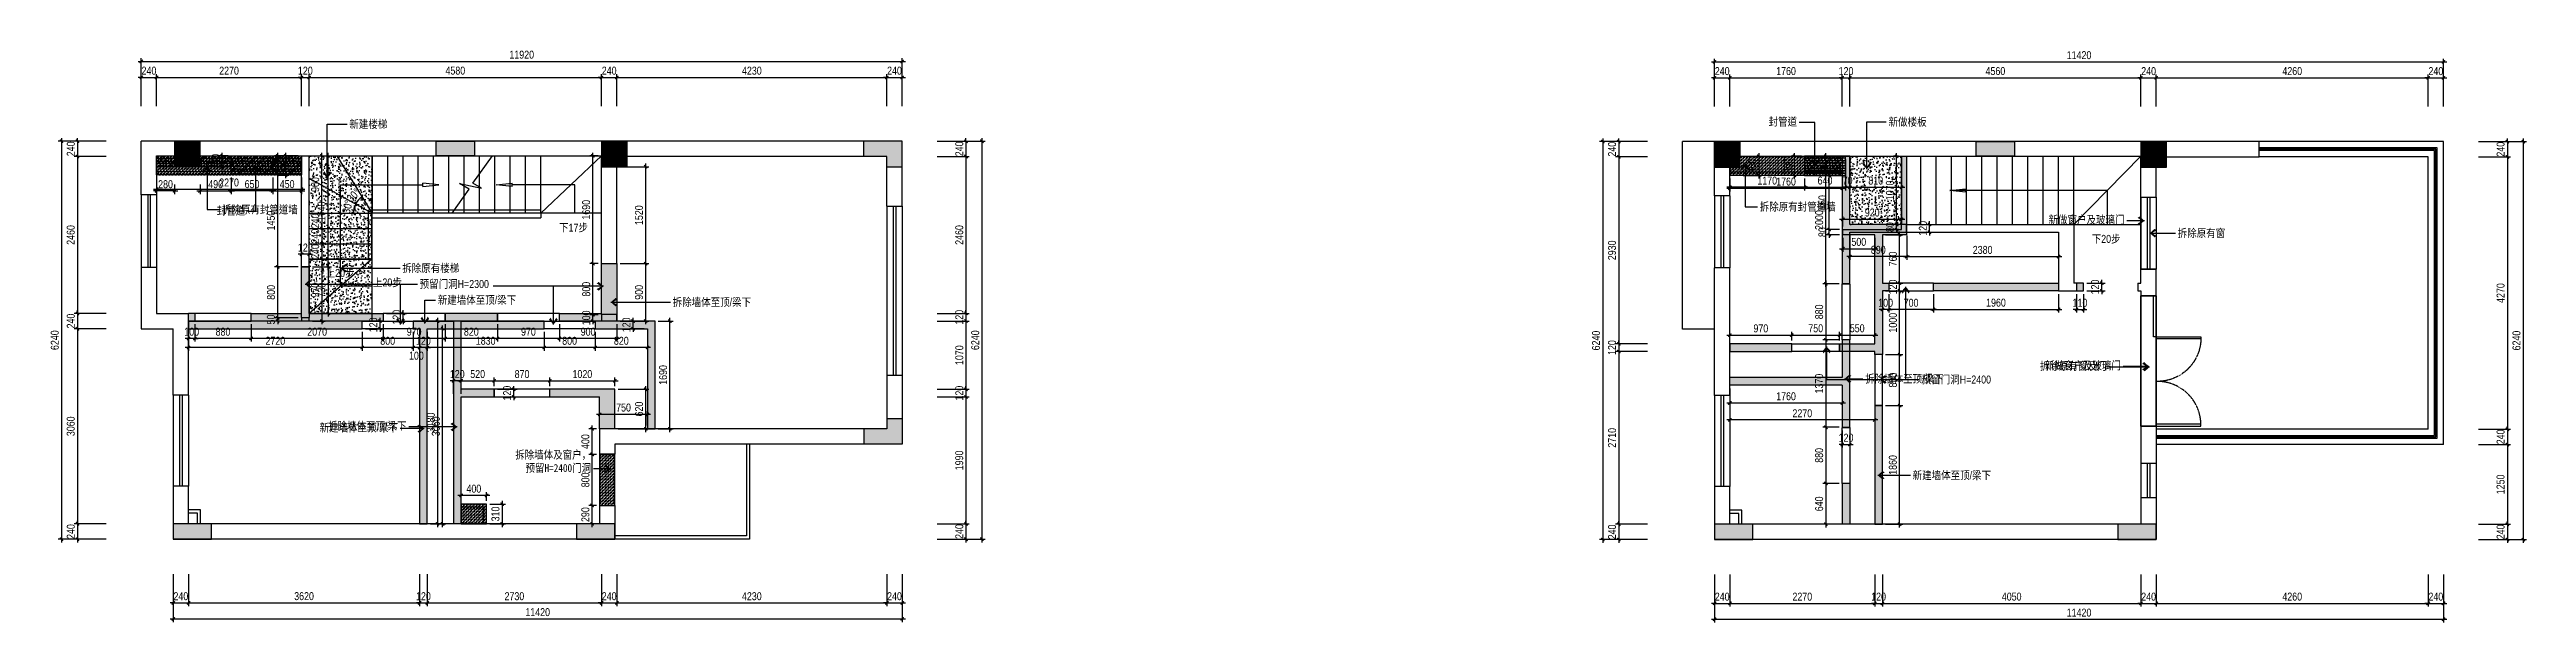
# Model space of a CAD drawing. Extents: x 160245 to 405305, y -111140 to 232735.
# Drawn here: x 366501 to 405305, y 75694 to 84678 of the extents above; entities that cross this region are included whole.
import ezdxf

# ---------------------------------------------------------------- set-up
doc = ezdxf.new("R2010")
doc.units = 0
doc.header["$LTSCALE"] = 10
doc.header["$MEASUREMENT"] = 0
doc.linetypes.add('DASH', pattern=[0.35, 0.25, -0.1])
doc.layers.get('Defpoints').update_dxf_attribs({"color": 229})
for name, color, linetype in [('Door 门', 107, 'Continuous'), ('P-N wall 新建隔墙', 241, 'Continuous'), ('P-N wall 新建隔墙2', 241, 'Continuous'), ('P-O wall 原始墙体', 245, 'Continuous'), ('P-O wall 拆除墙体', 245, 'Continuous'), ('P-o 原建筑尺寸', 8, 'Continuous'), ('P-Stair 楼梯（原建筑设备）', 159, 'Continuous'), ('P-window 窗', 107, 'Continuous')]:
    doc.layers.add(name, color=color, linetype=linetype)
doc.styles.add('PDC DIM', font='PMingLiU-ExtB.ttf', dxfattribs={"width": 0.85})
doc.dimstyles.new('PDC-A2', dxfattribs={"dimscale": 0, "dimtxt": 2.5, "dimasz": 1, "dimexe": 1, "dimexo": 1, "dimgap": 0.7, "dimtad": 1, "dimdec": 0, "dimtxsty": 'PDC DIM', "dimblk": 'ARCHTICK', "dimcen": 1, "dimdle": 1, "dimclrd": 8, "dimclre": 8, "dimclrt": 9, "dimadec": 0, "dimazin": 0, "dimtfac": 1, "dimtdec": 0, "dimtix": 1, "dimtmove": 2, "dimatfit": 3, "dimldrblk": 'PDC A2 T R', "dimfxl": 10, "dimfxlon": 1, "dimarcsym": 0})
pattern_1 = [(0, (9438.613, 385738.773), (25, 25), [25, -25]), (90, (9463.613, 385738.773), (-25, 25), [25, -25])]
pattern_2 = [(0, (9438.613, 385738.773), (0, 40), []), (90, (9438.613, 385738.773), (-40, 40), [40, -40])]
pattern_3 = [(50, (9438.61, 385738.77), (143.452037, -12.550427), [15, -165]), (355, (9438.61, 385738.77), (-27.750267, 150.438427), [12, -132]), (100.451444, (9450.57, 385737.73), (115.70177, 137.888), [12.74804, -140.228422]), (46.1842, (9438.61, 385778.77), (213.448266, -33.103856), [22.5, -247.5]), (96.635635, (9456.4, 385776.01), (186.93239, 194.82372), [19.12207, -210.34275]), (351.184164, (9438.61, 385778.77), (186.93239, 194.82372), [18, -198]), (21, (9458.61, 385768.77), (119.38141, -80.523778), [15, -165]), (326, (9458.61, 385768.77), (48.663066, 145.03001), [12, -132]), (71.451445, (9468.56, 385762.06), (168.044475, 64.50623), [12.74804, -140.228422]), (37.5, (9438.613, 385738.773), (2.431971, 66.578771), [0, -130.4, 0, -134, 0, -132.5]), (7.5, (9438.61, 385738.77), (52.613907, 78.882342), [0, -76.4, 0, -127.4, 0, -50.5]), (327.5, (9394.013, 385738.773), (106.764487, -4.5109743), [0, -50, 0, -156, 0, -207]), (317.5, (9374.01, 385738.77), (116.637234, 20.020996), [0, -65, 0, -103.6, 0, -147])]

msp = doc.modelspace()

# ---------------------------------------------------------------- texts
at = {"layer": 'P-N wall 新建隔墙2', "color": 9, "char_height": 125, "style": 'PDC DIM'}
for s, insert, attachment_point in [('新建楼梯', (371197.2, 83569.4), 1), ('封管道', (393876.8, 83469.3), 9), ('新做楼板', (395311, 83605.2), 1), ('封管道', (369566.2, 82073.7), 9), ('新做窗户及玻璃门', (399006.9, 81930.8), 9), ('{\\fSimSun|b0|i0|c134|p2;预留门洞\\fPMingLiU-ExtB|b0|i0|c136|p18;H=2}3{\\fPMingLiU-ExtB|b0|i0|c136|p18;00}', (372298.8, 81063.2), 1), ('新建墙体至顶/梁下', (372582.5, 80812.5), 1), ('预留门洞H=2400', (395830.6, 79565.6), 1), ('新做窗户及玻璃门', (398951.3, 79646.3), 9), ('新建墙体至顶/梁下', (371960.2, 78670.9), 9), ('新建墙体至顶/梁下', (395688.6, 78064.2), 1)]:
    msp.add_mtext(s, dxfattribs=dict(at, insert=insert, attachment_point=attachment_point))
at = {"layer": 'P-N wall 新建隔墙2', "color": 8, "insert": (370826, 81097.5), "char_height": 125, "width": 1231.747, "attachment_point": 7, "style": 'PDC DIM'}
msp.add_mtext('上20步', dxfattribs=at)
at = {"layer": 'P-O wall 拆除墙体', "color": 9, "char_height": 125, "style": 'PDC DIM'}
for s, insert, attachment_point in [('拆除原有封管道墙', (393293, 82275.3), 1), ('拆除原有封管道墙', (369201, 82231.7), 1), ('拆除原有窗', (399840.3, 81861.1), 1), ('{\\fSimSun|b0|i0|c134|p2;拆除原有楼梯}', (372026.3, 81311), 1), ('拆除墙体至顶/梁下', (376262.9, 80778.1), 1), ('拆除墙体至顶/梁下', (394944.9, 79577.8), 1), ('拆除原有窗及门', (398724.2, 79636.9), 9), ('拆除墙体至顶/梁下', (372093.3, 78698.4), 9), ('{\\fSimSun|b0|i0|c134|p2;拆除墙体及窗户，\\P预留H=2400门洞}', (374985.5, 78038.9), 9)]:
    msp.add_mtext(s, dxfattribs=dict(at, insert=insert, attachment_point=attachment_point))
at = {"layer": 'P-O wall 拆除墙体', "color": 8, "insert": (371566.8, 80949.5), "char_height": 125, "width": 1231.747, "attachment_point": 7, "style": 'PDC DIM'}
msp.add_mtext('上20步', dxfattribs=at)
at = {"layer": 'P-Stair 楼梯（原建筑设备）', "char_height": 125, "width": 1231.747, "attachment_point": 7, "style": 'PDC DIM'}
for s, insert in [('下17步', (374483.3, 81808.6)), ('下20步', (398493.5, 81631.8))]:
    msp.add_mtext(s, dxfattribs=dict(at, insert=insert))

# ---------------------------------------------------------------- blocks, each defined once
blk = doc.blocks.new('ggf')
for p, q in [((-151816, -293349), (-151842, -293598)), ((-151790, -293598), (-151816, -293349)), ((-151790, -293598), (-151842, -293598))]:
    blk.add_line(p, q)
blk = doc.blocks.new('_ArchTick')
at = {"color": 0, "linetype": 'ByBlock', "const_width": 0.4}
blk.add_lwpolyline([(-0.5, -0.5), (0.5, 0.5)], dxfattribs=at)
blk = doc.blocks.new('*D1564')
at = {"layer": 'Defpoints', "color": 0}
for p in [(367438, 83240), (366938, 83000), (367438, 83000)]:
    blk.add_point(p, dxfattribs=at)
at = {"layer": 'P-o 原建筑尺寸', "color": 8, "lineweight": -2}
for p, q in [((367388, 83240), (366888, 83240)), ((366938, 83240), (366938, 83290)), ((366938, 83240), (366938, 83000)), ((367388, 83000), (366888, 83000)), ((366938, 83000), (366938, 82950))]:
    blk.add_line(p, q, dxfattribs=at)
at = {"layer": 'P-o 原建筑尺寸', "color": 8, "lineweight": -2, "xscale": 50, "yscale": 50, "zscale": 50}
for p, rotation in [((366938, 83240), 270), ((366938, 83000), 90)]:
    blk.add_blockref('_ArchTick', p, dxfattribs=dict(at, rotation=rotation))
at = {"layer": 'P-o 原建筑尺寸', "color": 9, "insert": (366834, 83120), "char_height": 125, "attachment_point": 5, "rotation": 90, "style": 'PDC DIM'}
blk.add_mtext('240', dxfattribs=at)
blk = doc.blocks.new('PDC A2 T R')
at = {"color": 0, "linetype": 'ByBlock'}
blk.add_line((0, 0), (-2, 0), dxfattribs=at)
for points in [[(-2.15, 0.89), (-1.49, 1.35), (-0.6, 0), (0, 0)], [(-2.15, -0.89), (-1.49, -1.35), (-0.6, 0), (0, 0)]]:
    blk.add_solid(points, dxfattribs=at)
blk = doc.blocks.new('*D1565')
at = {"layer": 'Defpoints', "color": 0}
for p in [(367438, 80300), (366938, 77240), (367438, 77240)]:
    blk.add_point(p, dxfattribs=at)
at = {"layer": 'P-o 原建筑尺寸', "color": 8, "lineweight": -2}
for p, q in [((366938, 80350), (366938, 77190)), ((367388, 80300), (366888, 80300)), ((367388, 77240), (366888, 77240))]:
    blk.add_line(p, q, dxfattribs=at)
at = {"layer": 'P-o 原建筑尺寸', "color": 8, "lineweight": -2, "xscale": 50, "yscale": 50, "zscale": 50}
for p, rotation in [((366938, 80300), 90), ((366938, 77240), 270)]:
    blk.add_blockref('_ArchTick', p, dxfattribs=dict(at, rotation=rotation))
at = {"layer": 'P-o 原建筑尺寸', "color": 9, "insert": (366833, 78770), "char_height": 125, "attachment_point": 5, "rotation": 90, "style": 'PDC DIM'}
blk.add_mtext('3060', dxfattribs=at)
blk = doc.blocks.new('*D1566')
at = {"layer": 'Defpoints', "color": 0}
for p in [(367438, 77240), (366938, 77000), (367438, 77000)]:
    blk.add_point(p, dxfattribs=at)
at = {"layer": 'P-o 原建筑尺寸', "color": 8, "lineweight": -2}
for p, q in [((367388, 77240), (366888, 77240)), ((366938, 77240), (366938, 77290)), ((366938, 77240), (366938, 77000)), ((367388, 77000), (366888, 77000)), ((366938, 77000), (366938, 76950))]:
    blk.add_line(p, q, dxfattribs=at)
at = {"layer": 'P-o 原建筑尺寸', "color": 8, "lineweight": -2, "xscale": 50, "yscale": 50, "zscale": 50}
for p, rotation in [((366938, 77240), 270), ((366938, 77000), 90)]:
    blk.add_blockref('_ArchTick', p, dxfattribs=dict(at, rotation=rotation))
at = {"layer": 'P-o 原建筑尺寸', "color": 9, "insert": (366834, 77120), "char_height": 125, "attachment_point": 5, "rotation": 90, "style": 'PDC DIM'}
blk.add_mtext('240', dxfattribs=at)
blk = doc.blocks.new('*D1567')
at = {"layer": 'Defpoints', "color": 0}
for p in [(367438, 83240), (366688, 77000), (367438, 77000)]:
    blk.add_point(p, dxfattribs=at)
at = {"layer": 'P-o 原建筑尺寸', "color": 8, "lineweight": -2}
for p, q in [((367188, 83240), (366638, 83240)), ((366688, 83290), (366688, 76950)), ((367188, 77000), (366638, 77000))]:
    blk.add_line(p, q, dxfattribs=at)
at = {"layer": 'P-o 原建筑尺寸', "color": 8, "lineweight": -2, "xscale": 50, "yscale": 50, "zscale": 50}
for p, rotation in [((366688, 83240), 90), ((366688, 77000), 270)]:
    blk.add_blockref('_ArchTick', p, dxfattribs=dict(at, rotation=rotation))
at = {"layer": 'P-o 原建筑尺寸', "color": 9, "insert": (366583, 80120), "char_height": 125, "attachment_point": 5, "rotation": 90, "style": 'PDC DIM'}
blk.add_mtext('6240', dxfattribs=at)
blk = doc.blocks.new('*D1568')
at = {"layer": 'Defpoints', "color": 0}
for p in [(368178, 84240), (367938, 83740), (368178, 83740)]:
    blk.add_point(p, dxfattribs=at)
at = {"layer": 'P-o 原建筑尺寸', "color": 8, "lineweight": -2}
for p, q in [((367938, 84240), (367888, 84240)), ((367938, 83790), (367938, 84290)), ((367938, 84240), (368178, 84240)), ((368178, 83790), (368178, 84290)), ((368178, 84240), (368228, 84240))]:
    blk.add_line(p, q, dxfattribs=at)
at = {"layer": 'P-o 原建筑尺寸', "color": 8, "lineweight": -2, "xscale": 50, "yscale": 50, "zscale": 50}
blk.add_blockref('_ArchTick', (367938, 84240), dxfattribs=at)
at = {"layer": 'P-o 原建筑尺寸', "color": 8, "lineweight": -2, "xscale": 50, "yscale": 50, "zscale": 50, "rotation": 180}
blk.add_blockref('_ArchTick', (368178, 84240), dxfattribs=at)
at = {"layer": 'P-o 原建筑尺寸', "color": 9, "insert": (368058, 84345), "char_height": 125, "attachment_point": 5, "style": 'PDC DIM'}
blk.add_mtext('240', dxfattribs=at)
blk = doc.blocks.new('*D1569')
at = {"layer": 'Defpoints', "color": 0}
for p in [(370448, 84240), (368178, 83740), (370448, 83740)]:
    blk.add_point(p, dxfattribs=at)
at = {"layer": 'P-o 原建筑尺寸', "color": 8, "lineweight": -2}
for p, q in [((368128, 84240), (370498, 84240)), ((368178, 83790), (368178, 84290)), ((370448, 83790), (370448, 84290))]:
    blk.add_line(p, q, dxfattribs=at)
at = {"layer": 'P-o 原建筑尺寸', "color": 8, "lineweight": -2, "xscale": 50, "yscale": 50, "zscale": 50, "rotation": 180}
blk.add_blockref('_ArchTick', (368178, 84240), dxfattribs=at)
at = {"layer": 'P-o 原建筑尺寸', "color": 8, "lineweight": -2, "xscale": 50, "yscale": 50, "zscale": 50}
blk.add_blockref('_ArchTick', (370448, 84240), dxfattribs=at)
at = {"layer": 'P-o 原建筑尺寸', "color": 9, "insert": (369313, 84345), "char_height": 125, "attachment_point": 5, "style": 'PDC DIM'}
blk.add_mtext('2270', dxfattribs=at)
blk = doc.blocks.new('*D1570')
at = {"layer": 'Defpoints', "color": 0}
for p in [(375388, 84240), (375148, 83740), (375388, 83740)]:
    blk.add_point(p, dxfattribs=at)
at = {"layer": 'P-o 原建筑尺寸', "color": 8, "lineweight": -2}
for p, q in [((375148, 84240), (375098, 84240)), ((375148, 83790), (375148, 84290)), ((375148, 84240), (375388, 84240)), ((375388, 83790), (375388, 84290)), ((375388, 84240), (375438, 84240))]:
    blk.add_line(p, q, dxfattribs=at)
at = {"layer": 'P-o 原建筑尺寸', "color": 8, "lineweight": -2, "xscale": 50, "yscale": 50, "zscale": 50}
blk.add_blockref('_ArchTick', (375148, 84240), dxfattribs=at)
at = {"layer": 'P-o 原建筑尺寸', "color": 8, "lineweight": -2, "xscale": 50, "yscale": 50, "zscale": 50, "rotation": 180}
blk.add_blockref('_ArchTick', (375388, 84240), dxfattribs=at)
at = {"layer": 'P-o 原建筑尺寸', "color": 9, "insert": (375268, 84345), "char_height": 125, "attachment_point": 5, "style": 'PDC DIM'}
blk.add_mtext('240', dxfattribs=at)
blk = doc.blocks.new('*D1571')
at = {"layer": 'Defpoints', "color": 0}
for p in [(379618, 84240), (375388, 83740), (379618, 83740)]:
    blk.add_point(p, dxfattribs=at)
at = {"layer": 'P-o 原建筑尺寸', "color": 8, "lineweight": -2}
for p, q in [((375338, 84240), (379668, 84240)), ((375388, 83790), (375388, 84290)), ((379618, 83790), (379618, 84290))]:
    blk.add_line(p, q, dxfattribs=at)
at = {"layer": 'P-o 原建筑尺寸', "color": 8, "lineweight": -2, "xscale": 50, "yscale": 50, "zscale": 50, "rotation": 180}
blk.add_blockref('_ArchTick', (375388, 84240), dxfattribs=at)
at = {"layer": 'P-o 原建筑尺寸', "color": 8, "lineweight": -2, "xscale": 50, "yscale": 50, "zscale": 50}
blk.add_blockref('_ArchTick', (379618, 84240), dxfattribs=at)
at = {"layer": 'P-o 原建筑尺寸', "color": 9, "insert": (377503, 84345), "char_height": 125, "attachment_point": 5, "style": 'PDC DIM'}
blk.add_mtext('4230', dxfattribs=at)
blk = doc.blocks.new('*D1572')
at = {"layer": 'Defpoints', "color": 0}
for p in [(379858, 84240), (379618, 83740), (379858, 83740)]:
    blk.add_point(p, dxfattribs=at)
at = {"layer": 'P-o 原建筑尺寸', "color": 8, "lineweight": -2}
for p, q in [((379618, 84240), (379568, 84240)), ((379618, 83790), (379618, 84290)), ((379618, 84240), (379858, 84240)), ((379858, 83790), (379858, 84290)), ((379858, 84240), (379908, 84240))]:
    blk.add_line(p, q, dxfattribs=at)
at = {"layer": 'P-o 原建筑尺寸', "color": 8, "lineweight": -2, "xscale": 50, "yscale": 50, "zscale": 50}
blk.add_blockref('_ArchTick', (379618, 84240), dxfattribs=at)
at = {"layer": 'P-o 原建筑尺寸', "color": 8, "lineweight": -2, "xscale": 50, "yscale": 50, "zscale": 50, "rotation": 180}
blk.add_blockref('_ArchTick', (379858, 84240), dxfattribs=at)
at = {"layer": 'P-o 原建筑尺寸', "color": 9, "insert": (379738, 84345), "char_height": 125, "attachment_point": 5, "style": 'PDC DIM'}
blk.add_mtext('240', dxfattribs=at)
blk = doc.blocks.new('*D1573')
at = {"layer": 'Defpoints', "color": 0}
for p in [(379858, 84490), (367938, 83740), (379858, 83740)]:
    blk.add_point(p, dxfattribs=at)
at = {"layer": 'P-o 原建筑尺寸', "color": 8, "lineweight": -2}
for p, q in [((367888, 84490), (379908, 84490)), ((367938, 83990), (367938, 84540)), ((379858, 83990), (379858, 84540))]:
    blk.add_line(p, q, dxfattribs=at)
at = {"layer": 'P-o 原建筑尺寸', "color": 8, "lineweight": -2, "xscale": 50, "yscale": 50, "zscale": 50, "rotation": 180}
blk.add_blockref('_ArchTick', (367938, 84490), dxfattribs=at)
at = {"layer": 'P-o 原建筑尺寸', "color": 8, "lineweight": -2, "xscale": 50, "yscale": 50, "zscale": 50}
blk.add_blockref('_ArchTick', (379858, 84490), dxfattribs=at)
at = {"layer": 'P-o 原建筑尺寸', "color": 9, "insert": (373898, 84596), "char_height": 125, "attachment_point": 5, "style": 'PDC DIM'}
blk.add_mtext('11920', dxfattribs=at)
blk = doc.blocks.new('*D1574')
at = {"layer": 'Defpoints', "color": 0}
for p in [(380358, 83240), (380358, 83000), (380858, 83000)]:
    blk.add_point(p, dxfattribs=at)
at = {"layer": 'P-o 原建筑尺寸', "color": 8, "lineweight": -2}
for p, q in [((380408, 83240), (380908, 83240)), ((380858, 83240), (380858, 83290)), ((380858, 83240), (380858, 83000)), ((380408, 83000), (380908, 83000)), ((380858, 83000), (380858, 82950))]:
    blk.add_line(p, q, dxfattribs=at)
at = {"layer": 'P-o 原建筑尺寸', "color": 8, "lineweight": -2, "xscale": 50, "yscale": 50, "zscale": 50}
for p, rotation in [((380858, 83240), 270), ((380858, 83000), 90)]:
    blk.add_blockref('_ArchTick', p, dxfattribs=dict(at, rotation=rotation))
at = {"layer": 'P-o 原建筑尺寸', "color": 9, "insert": (380754, 83120), "char_height": 125, "attachment_point": 5, "rotation": 90, "style": 'PDC DIM'}
blk.add_mtext('240', dxfattribs=at)
blk = doc.blocks.new('*D1575')
at = {"layer": 'Defpoints', "color": 0}
for p in [(380358, 83000), (380358, 80540), (380858, 80540)]:
    blk.add_point(p, dxfattribs=at)
at = {"layer": 'P-o 原建筑尺寸', "color": 8, "lineweight": -2}
for p, q in [((380858, 83050), (380858, 80490)), ((380408, 83000), (380908, 83000)), ((380408, 80540), (380908, 80540))]:
    blk.add_line(p, q, dxfattribs=at)
at = {"layer": 'P-o 原建筑尺寸', "color": 8, "lineweight": -2, "xscale": 50, "yscale": 50, "zscale": 50}
for p, rotation in [((380858, 83000), 90), ((380858, 80540), 270)]:
    blk.add_blockref('_ArchTick', p, dxfattribs=dict(at, rotation=rotation))
at = {"layer": 'P-o 原建筑尺寸', "color": 9, "insert": (380753, 81770), "char_height": 125, "attachment_point": 5, "rotation": 90, "style": 'PDC DIM'}
blk.add_mtext('2460', dxfattribs=at)
blk = doc.blocks.new('*D1576')
at = {"layer": 'Defpoints', "color": 0}
for p in [(380358, 77240), (380358, 77000), (380858, 77000)]:
    blk.add_point(p, dxfattribs=at)
at = {"layer": 'P-o 原建筑尺寸', "color": 8, "lineweight": -2}
for p, q in [((380408, 77240), (380908, 77240)), ((380858, 77240), (380858, 77290)), ((380858, 77240), (380858, 77000)), ((380408, 77000), (380908, 77000)), ((380858, 77000), (380858, 76950))]:
    blk.add_line(p, q, dxfattribs=at)
at = {"layer": 'P-o 原建筑尺寸', "color": 8, "lineweight": -2, "xscale": 50, "yscale": 50, "zscale": 50}
for p, rotation in [((380858, 77240), 270), ((380858, 77000), 90)]:
    blk.add_blockref('_ArchTick', p, dxfattribs=dict(at, rotation=rotation))
at = {"layer": 'P-o 原建筑尺寸', "color": 9, "insert": (380754, 77120), "char_height": 125, "attachment_point": 5, "rotation": 90, "style": 'PDC DIM'}
blk.add_mtext('240', dxfattribs=at)
blk = doc.blocks.new('*D1577')
at = {"layer": 'Defpoints', "color": 0}
for p in [(380358, 83240), (380358, 77000), (381108, 77000)]:
    blk.add_point(p, dxfattribs=at)
at = {"layer": 'P-o 原建筑尺寸', "color": 8, "lineweight": -2}
for p, q in [((380608, 83240), (381158, 83240)), ((381108, 83290), (381108, 76950)), ((380608, 77000), (381158, 77000))]:
    blk.add_line(p, q, dxfattribs=at)
at = {"layer": 'P-o 原建筑尺寸', "color": 8, "lineweight": -2, "xscale": 50, "yscale": 50, "zscale": 50}
for p, rotation in [((381108, 83240), 90), ((381108, 77000), 270)]:
    blk.add_blockref('_ArchTick', p, dxfattribs=dict(at, rotation=rotation))
at = {"layer": 'P-o 原建筑尺寸', "color": 9, "insert": (381003, 80120), "char_height": 125, "attachment_point": 5, "rotation": 90, "style": 'PDC DIM'}
blk.add_mtext('6240', dxfattribs=at)
blk = doc.blocks.new('*D1578')
at = {"layer": 'Defpoints', "color": 0}
for p in [(368438, 76500), (368678, 76500), (368678, 76000)]:
    blk.add_point(p, dxfattribs=at)
at = {"layer": 'P-o 原建筑尺寸', "color": 8, "lineweight": -2}
for p, q in [((368438, 76450), (368438, 75950)), ((368678, 76450), (368678, 75950)), ((368438, 76000), (368388, 76000)), ((368438, 76000), (368678, 76000)), ((368678, 76000), (368728, 76000))]:
    blk.add_line(p, q, dxfattribs=at)
at = {"layer": 'P-o 原建筑尺寸', "color": 8, "lineweight": -2, "xscale": 50, "yscale": 50, "zscale": 50}
blk.add_blockref('_ArchTick', (368438, 76000), dxfattribs=at)
at = {"layer": 'P-o 原建筑尺寸', "color": 8, "lineweight": -2, "xscale": 50, "yscale": 50, "zscale": 50, "rotation": 180}
blk.add_blockref('_ArchTick', (368678, 76000), dxfattribs=at)
at = {"layer": 'P-o 原建筑尺寸', "color": 9, "insert": (368558, 76105), "char_height": 125, "attachment_point": 5, "style": 'PDC DIM'}
blk.add_mtext('240', dxfattribs=at)
blk = doc.blocks.new('*D1579')
at = {"layer": 'Defpoints', "color": 0}
for p in [(368678, 76500), (372298, 76500), (372298, 76000)]:
    blk.add_point(p, dxfattribs=at)
at = {"layer": 'P-o 原建筑尺寸', "color": 8, "lineweight": -2}
for p, q in [((368678, 76450), (368678, 75950)), ((372298, 76450), (372298, 75950)), ((368628, 76000), (372348, 76000))]:
    blk.add_line(p, q, dxfattribs=at)
at = {"layer": 'P-o 原建筑尺寸', "color": 8, "lineweight": -2, "xscale": 50, "yscale": 50, "zscale": 50, "rotation": 180}
blk.add_blockref('_ArchTick', (368678, 76000), dxfattribs=at)
at = {"layer": 'P-o 原建筑尺寸', "color": 8, "lineweight": -2, "xscale": 50, "yscale": 50, "zscale": 50}
blk.add_blockref('_ArchTick', (372298, 76000), dxfattribs=at)
at = {"layer": 'P-o 原建筑尺寸', "color": 9, "insert": (370488, 76106), "char_height": 125, "attachment_point": 5, "style": 'PDC DIM'}
blk.add_mtext('3620', dxfattribs=at)
blk = doc.blocks.new('*D1580')
at = {"layer": 'Defpoints', "color": 0}
for p in [(372298, 76500), (372418, 76500), (372418, 76000)]:
    blk.add_point(p, dxfattribs=at)
at = {"layer": 'P-o 原建筑尺寸', "color": 8, "lineweight": -2}
for p, q in [((372298, 76450), (372298, 75950)), ((372418, 76450), (372418, 75950)), ((372298, 76000), (372248, 76000)), ((372298, 76000), (372418, 76000)), ((372418, 76000), (372468, 76000))]:
    blk.add_line(p, q, dxfattribs=at)
at = {"layer": 'P-o 原建筑尺寸', "color": 8, "lineweight": -2, "xscale": 50, "yscale": 50, "zscale": 50}
blk.add_blockref('_ArchTick', (372298, 76000), dxfattribs=at)
at = {"layer": 'P-o 原建筑尺寸', "color": 8, "lineweight": -2, "xscale": 50, "yscale": 50, "zscale": 50, "rotation": 180}
blk.add_blockref('_ArchTick', (372418, 76000), dxfattribs=at)
at = {"layer": 'P-o 原建筑尺寸', "color": 9, "insert": (372358, 76105), "char_height": 125, "attachment_point": 5, "style": 'PDC DIM'}
blk.add_mtext('120', dxfattribs=at)
blk = doc.blocks.new('*D1581')
at = {"layer": 'Defpoints', "color": 0}
for p in [(372418, 76500), (375148, 76500), (375148, 76000)]:
    blk.add_point(p, dxfattribs=at)
at = {"layer": 'P-o 原建筑尺寸', "color": 8, "lineweight": -2}
for p, q in [((372418, 76450), (372418, 75950)), ((375148, 76450), (375148, 75950)), ((372368, 76000), (375198, 76000))]:
    blk.add_line(p, q, dxfattribs=at)
at = {"layer": 'P-o 原建筑尺寸', "color": 8, "lineweight": -2, "xscale": 50, "yscale": 50, "zscale": 50, "rotation": 180}
blk.add_blockref('_ArchTick', (372418, 76000), dxfattribs=at)
at = {"layer": 'P-o 原建筑尺寸', "color": 8, "lineweight": -2, "xscale": 50, "yscale": 50, "zscale": 50}
blk.add_blockref('_ArchTick', (375148, 76000), dxfattribs=at)
at = {"layer": 'P-o 原建筑尺寸', "color": 9, "insert": (373783, 76105), "char_height": 125, "attachment_point": 5, "style": 'PDC DIM'}
blk.add_mtext('2730', dxfattribs=at)
blk = doc.blocks.new('*D1582')
at = {"layer": 'Defpoints', "color": 0}
for p in [(375148, 76500), (375388, 76500), (375388, 76000)]:
    blk.add_point(p, dxfattribs=at)
at = {"layer": 'P-o 原建筑尺寸', "color": 8, "lineweight": -2}
for p, q in [((375148, 76450), (375148, 75950)), ((375388, 76450), (375388, 75950)), ((375148, 76000), (375098, 76000)), ((375148, 76000), (375388, 76000)), ((375388, 76000), (375438, 76000))]:
    blk.add_line(p, q, dxfattribs=at)
at = {"layer": 'P-o 原建筑尺寸', "color": 8, "lineweight": -2, "xscale": 50, "yscale": 50, "zscale": 50}
blk.add_blockref('_ArchTick', (375148, 76000), dxfattribs=at)
at = {"layer": 'P-o 原建筑尺寸', "color": 8, "lineweight": -2, "xscale": 50, "yscale": 50, "zscale": 50, "rotation": 180}
blk.add_blockref('_ArchTick', (375388, 76000), dxfattribs=at)
at = {"layer": 'P-o 原建筑尺寸', "color": 9, "insert": (375268, 76105), "char_height": 125, "attachment_point": 5, "style": 'PDC DIM'}
blk.add_mtext('240', dxfattribs=at)
blk = doc.blocks.new('*D1583')
at = {"layer": 'Defpoints', "color": 0}
for p in [(375388, 76500), (379618, 76500), (379618, 76000)]:
    blk.add_point(p, dxfattribs=at)
at = {"layer": 'P-o 原建筑尺寸', "color": 8, "lineweight": -2}
for p, q in [((375388, 76450), (375388, 75950)), ((379618, 76450), (379618, 75950)), ((375338, 76000), (379668, 76000))]:
    blk.add_line(p, q, dxfattribs=at)
at = {"layer": 'P-o 原建筑尺寸', "color": 8, "lineweight": -2, "xscale": 50, "yscale": 50, "zscale": 50, "rotation": 180}
blk.add_blockref('_ArchTick', (375388, 76000), dxfattribs=at)
at = {"layer": 'P-o 原建筑尺寸', "color": 8, "lineweight": -2, "xscale": 50, "yscale": 50, "zscale": 50}
blk.add_blockref('_ArchTick', (379618, 76000), dxfattribs=at)
at = {"layer": 'P-o 原建筑尺寸', "color": 9, "insert": (377503, 76105), "char_height": 125, "attachment_point": 5, "style": 'PDC DIM'}
blk.add_mtext('4230', dxfattribs=at)
blk = doc.blocks.new('*D1584')
at = {"layer": 'Defpoints', "color": 0}
for p in [(379618, 76500), (379858, 76500), (379858, 76000)]:
    blk.add_point(p, dxfattribs=at)
at = {"layer": 'P-o 原建筑尺寸', "color": 8, "lineweight": -2}
for p, q in [((379618, 76450), (379618, 75950)), ((379858, 76450), (379858, 75950)), ((379618, 76000), (379568, 76000)), ((379618, 76000), (379858, 76000)), ((379858, 76000), (379908, 76000))]:
    blk.add_line(p, q, dxfattribs=at)
at = {"layer": 'P-o 原建筑尺寸', "color": 8, "lineweight": -2, "xscale": 50, "yscale": 50, "zscale": 50}
blk.add_blockref('_ArchTick', (379618, 76000), dxfattribs=at)
at = {"layer": 'P-o 原建筑尺寸', "color": 8, "lineweight": -2, "xscale": 50, "yscale": 50, "zscale": 50, "rotation": 180}
blk.add_blockref('_ArchTick', (379858, 76000), dxfattribs=at)
at = {"layer": 'P-o 原建筑尺寸', "color": 9, "insert": (379738, 76105), "char_height": 125, "attachment_point": 5, "style": 'PDC DIM'}
blk.add_mtext('240', dxfattribs=at)
blk = doc.blocks.new('*D1585')
at = {"layer": 'Defpoints', "color": 0}
for p in [(368438, 76500), (379858, 76425), (379858, 75750)]:
    blk.add_point(p, dxfattribs=at)
at = {"layer": 'P-o 原建筑尺寸', "color": 8, "lineweight": -2}
for p, q in [((368438, 76250), (368438, 75700)), ((379858, 76250), (379858, 75700)), ((368388, 75750), (379908, 75750))]:
    blk.add_line(p, q, dxfattribs=at)
at = {"layer": 'P-o 原建筑尺寸', "color": 8, "lineweight": -2, "xscale": 50, "yscale": 50, "zscale": 50, "rotation": 180}
blk.add_blockref('_ArchTick', (368438, 75750), dxfattribs=at)
at = {"layer": 'P-o 原建筑尺寸', "color": 8, "lineweight": -2, "xscale": 50, "yscale": 50, "zscale": 50}
blk.add_blockref('_ArchTick', (379858, 75750), dxfattribs=at)
at = {"layer": 'P-o 原建筑尺寸', "color": 9, "insert": (374148, 75855), "char_height": 125, "attachment_point": 5, "style": 'PDC DIM'}
blk.add_mtext('11420', dxfattribs=at)
blk = doc.blocks.new('*D1586')
at = {"layer": 'Defpoints', "color": 0}
for p in [(367438, 80540), (366938, 80300), (367438, 80300)]:
    blk.add_point(p, dxfattribs=at)
at = {"layer": 'P-o 原建筑尺寸', "color": 8, "lineweight": -2}
for p, q in [((367388, 80540), (366888, 80540)), ((366938, 80540), (366938, 80590)), ((366938, 80540), (366938, 80300)), ((367388, 80300), (366888, 80300)), ((366938, 80300), (366938, 80250))]:
    blk.add_line(p, q, dxfattribs=at)
at = {"layer": 'P-o 原建筑尺寸', "color": 8, "lineweight": -2, "xscale": 50, "yscale": 50, "zscale": 50}
for p, rotation in [((366938, 80540), 270), ((366938, 80300), 90)]:
    blk.add_blockref('_ArchTick', p, dxfattribs=dict(at, rotation=rotation))
at = {"layer": 'P-o 原建筑尺寸', "color": 9, "insert": (366834, 80420), "char_height": 125, "attachment_point": 5, "rotation": 90, "style": 'PDC DIM'}
blk.add_mtext('240', dxfattribs=at)
blk = doc.blocks.new('*D1587')
at = {"layer": 'Defpoints', "color": 0}
for p in [(367438, 83000), (366938, 80540), (367438, 80540)]:
    blk.add_point(p, dxfattribs=at)
at = {"layer": 'P-o 原建筑尺寸', "color": 8, "lineweight": -2}
for p, q in [((366938, 83050), (366938, 80490)), ((367388, 83000), (366888, 83000)), ((367388, 80540), (366888, 80540))]:
    blk.add_line(p, q, dxfattribs=at)
at = {"layer": 'P-o 原建筑尺寸', "color": 8, "lineweight": -2, "xscale": 50, "yscale": 50, "zscale": 50}
for p, rotation in [((366938, 83000), 90), ((366938, 80540), 270)]:
    blk.add_blockref('_ArchTick', p, dxfattribs=dict(at, rotation=rotation))
at = {"layer": 'P-o 原建筑尺寸', "color": 9, "insert": (366833, 81770), "char_height": 125, "attachment_point": 5, "rotation": 90, "style": 'PDC DIM'}
blk.add_mtext('2460', dxfattribs=at)
blk = doc.blocks.new('*D1588')
at = {"layer": 'Defpoints', "color": 0}
for p in [(375148, 84240), (370568, 83740), (375148, 83740)]:
    blk.add_point(p, dxfattribs=at)
at = {"layer": 'P-o 原建筑尺寸', "color": 8, "lineweight": -2}
for p, q in [((370518, 84240), (375198, 84240)), ((370568, 83790), (370568, 84290)), ((375148, 83790), (375148, 84290))]:
    blk.add_line(p, q, dxfattribs=at)
at = {"layer": 'P-o 原建筑尺寸', "color": 8, "lineweight": -2, "xscale": 50, "yscale": 50, "zscale": 50, "rotation": 180}
blk.add_blockref('_ArchTick', (370568, 84240), dxfattribs=at)
at = {"layer": 'P-o 原建筑尺寸', "color": 8, "lineweight": -2, "xscale": 50, "yscale": 50, "zscale": 50}
blk.add_blockref('_ArchTick', (375148, 84240), dxfattribs=at)
at = {"layer": 'P-o 原建筑尺寸', "color": 9, "insert": (372858, 84346), "char_height": 125, "attachment_point": 5, "style": 'PDC DIM'}
blk.add_mtext('4580', dxfattribs=at)
blk = doc.blocks.new('*D1589')
at = {"layer": 'Defpoints', "color": 0}
for p in [(370568, 84240), (370448, 83740), (370568, 83740)]:
    blk.add_point(p, dxfattribs=at)
at = {"layer": 'P-o 原建筑尺寸', "color": 8, "lineweight": -2}
for p, q in [((370448, 84240), (370398, 84240)), ((370448, 83790), (370448, 84290)), ((370448, 84240), (370568, 84240)), ((370568, 83790), (370568, 84290)), ((370568, 84240), (370618, 84240))]:
    blk.add_line(p, q, dxfattribs=at)
at = {"layer": 'P-o 原建筑尺寸', "color": 8, "lineweight": -2, "xscale": 50, "yscale": 50, "zscale": 50}
blk.add_blockref('_ArchTick', (370448, 84240), dxfattribs=at)
at = {"layer": 'P-o 原建筑尺寸', "color": 8, "lineweight": -2, "xscale": 50, "yscale": 50, "zscale": 50, "rotation": 180}
blk.add_blockref('_ArchTick', (370568, 84240), dxfattribs=at)
at = {"layer": 'P-o 原建筑尺寸', "color": 9, "insert": (370508, 84345), "char_height": 125, "attachment_point": 5, "style": 'PDC DIM'}
blk.add_mtext('120', dxfattribs=at)
blk = doc.blocks.new('*D1590')
at = {"layer": 'Defpoints', "color": 0}
for p in [(380358, 80540), (380358, 80420), (380858, 80420)]:
    blk.add_point(p, dxfattribs=at)
at = {"layer": 'P-o 原建筑尺寸', "color": 8, "lineweight": -2}
for p, q in [((380408, 80540), (380908, 80540)), ((380408, 80420), (380908, 80420)), ((380858, 80540), (380858, 80590)), ((380858, 80540), (380858, 80420)), ((380858, 80420), (380858, 80370))]:
    blk.add_line(p, q, dxfattribs=at)
at = {"layer": 'P-o 原建筑尺寸', "color": 8, "lineweight": -2, "xscale": 50, "yscale": 50, "zscale": 50}
for p, rotation in [((380858, 80540), 270), ((380858, 80420), 90)]:
    blk.add_blockref('_ArchTick', p, dxfattribs=dict(at, rotation=rotation))
at = {"layer": 'P-o 原建筑尺寸', "color": 9, "insert": (380754, 80480), "char_height": 125, "attachment_point": 5, "rotation": 90, "style": 'PDC DIM'}
blk.add_mtext('120', dxfattribs=at)
blk = doc.blocks.new('*D1591')
at = {"layer": 'Defpoints', "color": 0}
for p in [(380358, 80420), (380358, 79350), (380858, 79350)]:
    blk.add_point(p, dxfattribs=at)
at = {"layer": 'P-o 原建筑尺寸', "color": 8, "lineweight": -2}
for p, q in [((380408, 80420), (380908, 80420)), ((380858, 80470), (380858, 79300)), ((380408, 79350), (380908, 79350))]:
    blk.add_line(p, q, dxfattribs=at)
at = {"layer": 'P-o 原建筑尺寸', "color": 8, "lineweight": -2, "xscale": 50, "yscale": 50, "zscale": 50}
for p, rotation in [((380858, 80420), 90), ((380858, 79350), 270)]:
    blk.add_blockref('_ArchTick', p, dxfattribs=dict(at, rotation=rotation))
at = {"layer": 'P-o 原建筑尺寸', "color": 9, "insert": (380754, 79885), "char_height": 125, "attachment_point": 5, "rotation": 90, "style": 'PDC DIM'}
blk.add_mtext('1070', dxfattribs=at)
blk = doc.blocks.new('*D1592')
at = {"layer": 'Defpoints', "color": 0}
for p in [(380358, 79350), (380358, 79230), (380858, 79230)]:
    blk.add_point(p, dxfattribs=at)
at = {"layer": 'P-o 原建筑尺寸', "color": 8, "lineweight": -2}
for p, q in [((380408, 79350), (380908, 79350)), ((380408, 79230), (380908, 79230)), ((380858, 79350), (380858, 79400)), ((380858, 79350), (380858, 79230)), ((380858, 79230), (380858, 79180))]:
    blk.add_line(p, q, dxfattribs=at)
at = {"layer": 'P-o 原建筑尺寸', "color": 8, "lineweight": -2, "xscale": 50, "yscale": 50, "zscale": 50}
for p, rotation in [((380858, 79350), 270), ((380858, 79230), 90)]:
    blk.add_blockref('_ArchTick', p, dxfattribs=dict(at, rotation=rotation))
at = {"layer": 'P-o 原建筑尺寸', "color": 9, "insert": (380754, 79290), "char_height": 125, "attachment_point": 5, "rotation": 90, "style": 'PDC DIM'}
blk.add_mtext('120', dxfattribs=at)
blk = doc.blocks.new('*D1593')
at = {"layer": 'Defpoints', "color": 0}
for p in [(380358, 79230), (380358, 77240), (380858, 77240)]:
    blk.add_point(p, dxfattribs=at)
at = {"layer": 'P-o 原建筑尺寸', "color": 8, "lineweight": -2}
for p, q in [((380408, 79230), (380908, 79230)), ((380858, 79280), (380858, 77190)), ((380408, 77240), (380908, 77240))]:
    blk.add_line(p, q, dxfattribs=at)
at = {"layer": 'P-o 原建筑尺寸', "color": 8, "lineweight": -2, "xscale": 50, "yscale": 50, "zscale": 50}
for p, rotation in [((380858, 79230), 90), ((380858, 77240), 270)]:
    blk.add_blockref('_ArchTick', p, dxfattribs=dict(at, rotation=rotation))
at = {"layer": 'P-o 原建筑尺寸', "color": 9, "insert": (380753, 78235), "char_height": 125, "attachment_point": 5, "rotation": 90, "style": 'PDC DIM'}
blk.add_mtext('1990', dxfattribs=at)
blk = doc.blocks.new('*D1645')
at = {"layer": 'Defpoints', "color": 0}
for p in [(368178, 82705), (370448, 82705), (370448, 82488)]:
    blk.add_point(p, dxfattribs=at)
at = {"layer": 'P-O wall 拆除墙体', "color": 8, "lineweight": -2}
for p, q in [((368178, 82655), (368178, 82438)), ((370448, 82655), (370448, 82438)), ((368128, 82488), (370498, 82488))]:
    blk.add_line(p, q, dxfattribs=at)
at = {"layer": 'P-O wall 拆除墙体', "color": 8, "lineweight": -2, "xscale": 50.00000214280067, "yscale": 50.00000214280067, "zscale": 50.00000214280067, "rotation": 180}
blk.add_blockref('_ArchTick', (368178, 82488), dxfattribs=at)
at = {"layer": 'P-O wall 拆除墙体', "color": 8, "lineweight": -2, "xscale": 50.00000214280067, "yscale": 50.00000214280067, "zscale": 50.00000214280067}
blk.add_blockref('_ArchTick', (370448, 82488), dxfattribs=at)
at = {"layer": 'P-O wall 拆除墙体', "color": 9, "insert": (369313, 82592), "char_height": 125, "attachment_point": 5, "style": 'PDC DIM'}
blk.add_mtext('2270', dxfattribs=at)
blk = doc.blocks.new('*D1646')
at = {"layer": 'Defpoints', "color": 0}
for p in [(370021, 83010), (370021, 82710), (370200, 83010)]:
    blk.add_point(p, dxfattribs=at)
at = {"layer": 'P-O wall 拆除墙体', "color": 8, "lineweight": -2}
for p, q in [((370200, 82660), (370200, 83060)), ((370071, 83010), (370250, 83010)), ((370071, 82710), (370250, 82710))]:
    blk.add_line(p, q, dxfattribs=at)
at = {"layer": 'P-O wall 拆除墙体', "color": 8, "lineweight": -2, "xscale": 50.00000214280067, "yscale": 50.00000214280067, "zscale": 50.00000214280067}
for p, rotation in [((370200, 83010), 90), ((370200, 82710), 270)]:
    blk.add_blockref('_ArchTick', p, dxfattribs=dict(at, rotation=rotation))
at = {"layer": 'P-O wall 拆除墙体', "color": 9, "insert": (370095, 82860), "char_height": 125, "attachment_point": 5, "rotation": 90, "style": 'PDC DIM'}
blk.add_mtext('300', dxfattribs=at)
blk = doc.blocks.new('*D1647')
at = {"layer": 'Defpoints', "color": 0}
for p in [(370568, 83010), (370867, 83010), (370568, 81270)]:
    blk.add_point(p, dxfattribs=at)
at = {"layer": 'P-O wall 拆除墙体', "color": 8, "lineweight": -2}
for p, q in [((370867, 81220), (370867, 83060)), ((370618, 83010), (370917, 83010)), ((370618, 81270), (370917, 81270))]:
    blk.add_line(p, q, dxfattribs=at)
at = {"layer": 'P-O wall 拆除墙体', "color": 8, "lineweight": -2, "xscale": 50.00000214280067, "yscale": 50.00000214280067, "zscale": 50.00000214280067}
for p, rotation in [((370867, 83010), 90), ((370867, 81270), 270)]:
    blk.add_blockref('_ArchTick', p, dxfattribs=dict(at, rotation=rotation))
at = {"layer": 'P-O wall 拆除墙体', "color": 9, "insert": (370762, 82140), "char_height": 125, "attachment_point": 5, "rotation": 90, "style": 'PDC DIM'}
blk.add_mtext('1740', dxfattribs=at)
blk = doc.blocks.new('*D1648')
at = {"layer": 'Defpoints', "color": 0}
for p in [(370568, 81270), (370568, 80540), (370867, 80540)]:
    blk.add_point(p, dxfattribs=at)
at = {"layer": 'P-O wall 拆除墙体', "color": 8, "lineweight": -2}
for p, q in [((370618, 81270), (370917, 81270)), ((370867, 81320), (370867, 80490)), ((370618, 80540), (370917, 80540))]:
    blk.add_line(p, q, dxfattribs=at)
at = {"layer": 'P-O wall 拆除墙体', "color": 8, "lineweight": -2, "xscale": 50.00000214280067, "yscale": 50.00000214280067, "zscale": 50.00000214280067}
for p, rotation in [((370867, 81270), 90), ((370867, 80540), 270)]:
    blk.add_blockref('_ArchTick', p, dxfattribs=dict(at, rotation=rotation))
at = {"layer": 'P-O wall 拆除墙体', "color": 9, "insert": (370762, 80905), "char_height": 125, "attachment_point": 5, "rotation": 90, "style": 'PDC DIM'}
blk.add_mtext('730', dxfattribs=at)
blk = doc.blocks.new('*D1649')
at = {"layer": 'Defpoints', "color": 0}
for p in [(370448, 81467), (370448, 81270), (370568, 81270)]:
    blk.add_point(p, dxfattribs=at)
at = {"layer": 'P-O wall 拆除墙体', "color": 8, "lineweight": -2}
for p, q in [((370448, 81320), (370448, 81517)), ((370568, 81320), (370568, 81517)), ((370448, 81467), (370398, 81467)), ((370568, 81467), (370448, 81467)), ((370568, 81467), (370618, 81467))]:
    blk.add_line(p, q, dxfattribs=at)
at = {"layer": 'P-O wall 拆除墙体', "color": 8, "lineweight": -2, "xscale": 50.00000214280067, "yscale": 50.00000214280067, "zscale": 50.00000214280067}
blk.add_blockref('_ArchTick', (370448, 81467), dxfattribs=at)
at = {"layer": 'P-O wall 拆除墙体', "color": 8, "lineweight": -2, "xscale": 50.00000214280067, "yscale": 50.00000214280067, "zscale": 50.00000214280067, "rotation": 180}
blk.add_blockref('_ArchTick', (370568, 81467), dxfattribs=at)
at = {"layer": 'P-O wall 拆除墙体', "color": 9, "insert": (370508, 81572), "char_height": 125, "attachment_point": 5, "style": 'PDC DIM'}
blk.add_mtext('120', dxfattribs=at)
blk = doc.blocks.new('*D1650')
at = {"layer": 'Defpoints', "color": 0}
for p in [(371728, 80540), (371728, 80420), (372042, 80540)]:
    blk.add_point(p, dxfattribs=at)
at = {"layer": 'P-O wall 拆除墙体', "color": 8, "lineweight": -2}
for p, q in [((371778, 80540), (372092, 80540)), ((371778, 80420), (372092, 80420)), ((372042, 80540), (372042, 80590)), ((372042, 80420), (372042, 80540)), ((372042, 80420), (372042, 80370))]:
    blk.add_line(p, q, dxfattribs=at)
at = {"layer": 'P-O wall 拆除墙体', "color": 8, "lineweight": -2, "xscale": 50.00000214280067, "yscale": 50.00000214280067, "zscale": 50.00000214280067}
for p, rotation in [((372042, 80540), 270), ((372042, 80420), 90)]:
    blk.add_blockref('_ArchTick', p, dxfattribs=dict(at, rotation=rotation))
at = {"layer": 'P-O wall 拆除墙体', "color": 9, "insert": (371938, 80480), "char_height": 125, "attachment_point": 5, "rotation": 90, "style": 'PDC DIM'}
blk.add_mtext('120', dxfattribs=at)
blk = doc.blocks.new('*D1651')
at = {"layer": 'Defpoints', "color": 0}
for p in [(375358, 79350), (375841, 79350), (375358, 78730)]:
    blk.add_point(p, dxfattribs=at)
at = {"layer": 'P-O wall 拆除墙体', "color": 8, "lineweight": -2}
for p, q in [((375408, 79350), (375891, 79350)), ((375841, 78680), (375841, 79400)), ((375408, 78730), (375891, 78730))]:
    blk.add_line(p, q, dxfattribs=at)
at = {"layer": 'P-O wall 拆除墙体', "color": 8, "lineweight": -2, "xscale": 50.00000214280067, "yscale": 50.00000214280067, "zscale": 50.00000214280067}
for p, rotation in [((375841, 79350), 90), ((375841, 78730), 270)]:
    blk.add_blockref('_ArchTick', p, dxfattribs=dict(at, rotation=rotation))
at = {"layer": 'P-O wall 拆除墙体', "color": 9, "insert": (375736, 79040), "char_height": 125, "attachment_point": 5, "rotation": 90, "style": 'PDC DIM'}
blk.add_mtext('620', dxfattribs=at)
blk = doc.blocks.new('*D1652')
at = {"layer": 'Defpoints', "color": 0}
for p in [(375388, 81320), (375841, 81320), (375388, 80420)]:
    blk.add_point(p, dxfattribs=at)
at = {"layer": 'P-O wall 拆除墙体', "color": 8, "lineweight": -2}
for p, q in [((375438, 81320), (375891, 81320)), ((375841, 80370), (375841, 81370)), ((375438, 80420), (375891, 80420))]:
    blk.add_line(p, q, dxfattribs=at)
at = {"layer": 'P-O wall 拆除墙体', "color": 8, "lineweight": -2, "xscale": 50.00000214280067, "yscale": 50.00000214280067, "zscale": 50.00000214280067}
for p, rotation in [((375841, 81320), 90), ((375841, 80420), 270)]:
    blk.add_blockref('_ArchTick', p, dxfattribs=dict(at, rotation=rotation))
at = {"layer": 'P-O wall 拆除墙体', "color": 9, "insert": (375736, 80870), "char_height": 125, "attachment_point": 5, "rotation": 90, "style": 'PDC DIM'}
blk.add_mtext('900', dxfattribs=at)
blk = doc.blocks.new('*D1653')
at = {"layer": 'Defpoints', "color": 0}
for p in [(375388, 82840), (375841, 82840), (375388, 81320)]:
    blk.add_point(p, dxfattribs=at)
at = {"layer": 'P-O wall 拆除墙体', "color": 8, "lineweight": -2}
for p, q in [((375438, 82840), (375891, 82840)), ((375841, 81270), (375841, 82890)), ((375438, 81320), (375891, 81320))]:
    blk.add_line(p, q, dxfattribs=at)
at = {"layer": 'P-O wall 拆除墙体', "color": 8, "lineweight": -2, "xscale": 50.00000214280067, "yscale": 50.00000214280067, "zscale": 50.00000214280067}
for p, rotation in [((375841, 82840), 90), ((375841, 81320), 270)]:
    blk.add_blockref('_ArchTick', p, dxfattribs=dict(at, rotation=rotation))
at = {"layer": 'P-O wall 拆除墙体', "color": 9, "insert": (375735, 82080), "char_height": 125, "attachment_point": 5, "rotation": 90, "style": 'PDC DIM'}
blk.add_mtext('1520', dxfattribs=at)
blk = doc.blocks.new('*D1654')
at = {"layer": 'Defpoints', "color": 0}
for p in [(374488, 80420), (375388, 80420), (374488, 80147)]:
    blk.add_point(p, dxfattribs=at)
at = {"layer": 'P-O wall 拆除墙体', "color": 8, "lineweight": -2}
for p, q in [((374488, 80370), (374488, 80097)), ((375388, 80370), (375388, 80097)), ((375438, 80147), (374438, 80147))]:
    blk.add_line(p, q, dxfattribs=at)
at = {"layer": 'P-O wall 拆除墙体', "color": 8, "lineweight": -2, "xscale": 50.00000214280067, "yscale": 50.00000214280067, "zscale": 50.00000214280067, "rotation": 180}
blk.add_blockref('_ArchTick', (374488, 80147), dxfattribs=at)
at = {"layer": 'P-O wall 拆除墙体', "color": 8, "lineweight": -2, "xscale": 50.00000214280067, "yscale": 50.00000214280067, "zscale": 50.00000214280067}
blk.add_blockref('_ArchTick', (375388, 80147), dxfattribs=at)
at = {"layer": 'P-O wall 拆除墙体', "color": 9, "insert": (374938, 80252), "char_height": 125, "attachment_point": 5, "style": 'PDC DIM'}
blk.add_mtext('900', dxfattribs=at)
blk = doc.blocks.new('*D1655')
at = {"layer": 'Defpoints', "color": 0}
for p in [(373518, 80420), (374488, 80420), (373518, 80147)]:
    blk.add_point(p, dxfattribs=at)
at = {"layer": 'P-O wall 拆除墙体', "color": 8, "lineweight": -2}
for p, q in [((373518, 80370), (373518, 80097)), ((374488, 80370), (374488, 80097)), ((374538, 80147), (373468, 80147))]:
    blk.add_line(p, q, dxfattribs=at)
at = {"layer": 'P-O wall 拆除墙体', "color": 8, "lineweight": -2, "xscale": 50.00000214280067, "yscale": 50.00000214280067, "zscale": 50.00000214280067, "rotation": 180}
blk.add_blockref('_ArchTick', (373518, 80147), dxfattribs=at)
at = {"layer": 'P-O wall 拆除墙体', "color": 8, "lineweight": -2, "xscale": 50.00000214280067, "yscale": 50.00000214280067, "zscale": 50.00000214280067}
blk.add_blockref('_ArchTick', (374488, 80147), dxfattribs=at)
at = {"layer": 'P-O wall 拆除墙体', "color": 9, "insert": (374003, 80252), "char_height": 125, "attachment_point": 5, "style": 'PDC DIM'}
blk.add_mtext('970', dxfattribs=at)
blk = doc.blocks.new('*D1656')
at = {"layer": 'Defpoints', "color": 0}
for p in [(372698, 80420), (373518, 80420), (372698, 80147)]:
    blk.add_point(p, dxfattribs=at)
at = {"layer": 'P-O wall 拆除墙体', "color": 8, "lineweight": -2}
for p, q in [((372698, 80370), (372698, 80097)), ((373518, 80370), (373518, 80097)), ((373568, 80147), (372648, 80147))]:
    blk.add_line(p, q, dxfattribs=at)
at = {"layer": 'P-O wall 拆除墙体', "color": 8, "lineweight": -2, "xscale": 50.00000214280067, "yscale": 50.00000214280067, "zscale": 50.00000214280067, "rotation": 180}
blk.add_blockref('_ArchTick', (372698, 80147), dxfattribs=at)
at = {"layer": 'P-O wall 拆除墙体', "color": 8, "lineweight": -2, "xscale": 50.00000214280067, "yscale": 50.00000214280067, "zscale": 50.00000214280067}
blk.add_blockref('_ArchTick', (373518, 80147), dxfattribs=at)
at = {"layer": 'P-O wall 拆除墙体', "color": 9, "insert": (373108, 80252), "char_height": 125, "attachment_point": 5, "style": 'PDC DIM'}
blk.add_mtext('820', dxfattribs=at)
blk = doc.blocks.new('*D1657')
at = {"layer": 'Defpoints', "color": 0}
for p in [(371728, 80420), (372698, 80420), (371728, 80147)]:
    blk.add_point(p, dxfattribs=at)
at = {"layer": 'P-O wall 拆除墙体', "color": 8, "lineweight": -2}
for p, q in [((371728, 80370), (371728, 80097)), ((372698, 80370), (372698, 80097)), ((372748, 80147), (371678, 80147))]:
    blk.add_line(p, q, dxfattribs=at)
at = {"layer": 'P-O wall 拆除墙体', "color": 8, "lineweight": -2, "xscale": 50.00000214280067, "yscale": 50.00000214280067, "zscale": 50.00000214280067, "rotation": 180}
blk.add_blockref('_ArchTick', (371728, 80147), dxfattribs=at)
at = {"layer": 'P-O wall 拆除墙体', "color": 8, "lineweight": -2, "xscale": 50.00000214280067, "yscale": 50.00000214280067, "zscale": 50.00000214280067}
blk.add_blockref('_ArchTick', (372698, 80147), dxfattribs=at)
at = {"layer": 'P-O wall 拆除墙体', "color": 9, "insert": (372213, 80252), "char_height": 125, "attachment_point": 5, "style": 'PDC DIM'}
blk.add_mtext('970', dxfattribs=at)
blk = doc.blocks.new('*D1658')
at = {"layer": 'Defpoints', "color": 0}
for p in [(369658, 80420), (371728, 80420), (369658, 80147)]:
    blk.add_point(p, dxfattribs=at)
at = {"layer": 'P-O wall 拆除墙体', "color": 8, "lineweight": -2}
for p, q in [((369658, 80370), (369658, 80097)), ((371728, 80370), (371728, 80097)), ((371778, 80147), (369608, 80147))]:
    blk.add_line(p, q, dxfattribs=at)
at = {"layer": 'P-O wall 拆除墙体', "color": 8, "lineweight": -2, "xscale": 50.00000214280067, "yscale": 50.00000214280067, "zscale": 50.00000214280067, "rotation": 180}
blk.add_blockref('_ArchTick', (369658, 80147), dxfattribs=at)
at = {"layer": 'P-O wall 拆除墙体', "color": 8, "lineweight": -2, "xscale": 50.00000214280067, "yscale": 50.00000214280067, "zscale": 50.00000214280067}
blk.add_blockref('_ArchTick', (371728, 80147), dxfattribs=at)
at = {"layer": 'P-O wall 拆除墙体', "color": 9, "insert": (370693, 80252), "char_height": 125, "attachment_point": 5, "style": 'PDC DIM'}
blk.add_mtext('2070', dxfattribs=at)
blk = doc.blocks.new('*D1659')
at = {"layer": 'Defpoints', "color": 0}
for p in [(368778, 80420), (369658, 80420), (368778, 80147)]:
    blk.add_point(p, dxfattribs=at)
at = {"layer": 'P-O wall 拆除墙体', "color": 8, "lineweight": -2}
for p, q in [((368778, 80370), (368778, 80097)), ((369658, 80370), (369658, 80097)), ((369708, 80147), (368728, 80147))]:
    blk.add_line(p, q, dxfattribs=at)
at = {"layer": 'P-O wall 拆除墙体', "color": 8, "lineweight": -2, "xscale": 50.00000214280067, "yscale": 50.00000214280067, "zscale": 50.00000214280067, "rotation": 180}
blk.add_blockref('_ArchTick', (368778, 80147), dxfattribs=at)
at = {"layer": 'P-O wall 拆除墙体', "color": 8, "lineweight": -2, "xscale": 50.00000214280067, "yscale": 50.00000214280067, "zscale": 50.00000214280067}
blk.add_blockref('_ArchTick', (369658, 80147), dxfattribs=at)
at = {"layer": 'P-O wall 拆除墙体', "color": 9, "insert": (369218, 80252), "char_height": 125, "attachment_point": 5, "style": 'PDC DIM'}
blk.add_mtext('880', dxfattribs=at)
blk = doc.blocks.new('*D1660')
at = {"layer": 'Defpoints', "color": 0}
for p in [(368678, 80420), (368778, 80420), (368678, 80147)]:
    blk.add_point(p, dxfattribs=at)
at = {"layer": 'P-O wall 拆除墙体', "color": 8, "lineweight": -2}
for p, q in [((368678, 80370), (368678, 80097)), ((368778, 80370), (368778, 80097)), ((368678, 80147), (368628, 80147)), ((368778, 80147), (368678, 80147)), ((368778, 80147), (368828, 80147))]:
    blk.add_line(p, q, dxfattribs=at)
at = {"layer": 'P-O wall 拆除墙体', "color": 8, "lineweight": -2, "xscale": 50.00000214280067, "yscale": 50.00000214280067, "zscale": 50.00000214280067}
blk.add_blockref('_ArchTick', (368678, 80147), dxfattribs=at)
at = {"layer": 'P-O wall 拆除墙体', "color": 8, "lineweight": -2, "xscale": 50.00000214280067, "yscale": 50.00000214280067, "zscale": 50.00000214280067, "rotation": 180}
blk.add_blockref('_ArchTick', (368778, 80147), dxfattribs=at)
at = {"layer": 'P-O wall 拆除墙体', "color": 9, "insert": (368728, 80252), "char_height": 125, "attachment_point": 5, "style": 'PDC DIM'}
blk.add_mtext('100', dxfattribs=at)
blk = doc.blocks.new('*D1661')
at = {"layer": 'Defpoints', "color": 0}
for p in [(372828, 80420), (372580, 77240), (372828, 77240)]:
    blk.add_point(p, dxfattribs=at)
at = {"layer": 'P-O wall 拆除墙体', "color": 8, "lineweight": -2}
for p, q in [((372778, 80420), (372530, 80420)), ((372580, 80470), (372580, 77190)), ((372778, 77240), (372530, 77240))]:
    blk.add_line(p, q, dxfattribs=at)
at = {"layer": 'P-O wall 拆除墙体', "color": 8, "lineweight": -2, "xscale": 50.00000214280067, "yscale": 50.00000214280067, "zscale": 50.00000214280067}
for p, rotation in [((372580, 80420), 90), ((372580, 77240), 270)]:
    blk.add_blockref('_ArchTick', p, dxfattribs=dict(at, rotation=rotation))
at = {"layer": 'P-O wall 拆除墙体', "color": 9, "insert": (372475, 78830), "char_height": 125, "attachment_point": 5, "rotation": 90, "style": 'PDC DIM'}
blk.add_mtext('3180', dxfattribs=at)
blk = doc.blocks.new('*D1662')
at = {"layer": 'Defpoints', "color": 0}
for p in [(372948, 79350), (373468, 79483), (373468, 79350)]:
    blk.add_point(p, dxfattribs=at)
at = {"layer": 'P-O wall 拆除墙体', "color": 8, "lineweight": -2}
for p, q in [((372898, 79483), (373518, 79483)), ((372948, 79400), (372948, 79533)), ((373468, 79400), (373468, 79533))]:
    blk.add_line(p, q, dxfattribs=at)
at = {"layer": 'P-O wall 拆除墙体', "color": 8, "lineweight": -2, "xscale": 50.00000214280067, "yscale": 50.00000214280067, "zscale": 50.00000214280067, "rotation": 180}
blk.add_blockref('_ArchTick', (372948, 79483), dxfattribs=at)
at = {"layer": 'P-O wall 拆除墙体', "color": 8, "lineweight": -2, "xscale": 50.00000214280067, "yscale": 50.00000214280067, "zscale": 50.00000214280067}
blk.add_blockref('_ArchTick', (373468, 79483), dxfattribs=at)
at = {"layer": 'P-O wall 拆除墙体', "color": 9, "insert": (373208, 79589), "char_height": 125, "attachment_point": 5, "style": 'PDC DIM'}
blk.add_mtext('520', dxfattribs=at)
blk = doc.blocks.new('*D1663')
at = {"layer": 'Defpoints', "color": 0}
for p in [(373468, 79350), (374338, 79483), (374338, 79350)]:
    blk.add_point(p, dxfattribs=at)
at = {"layer": 'P-O wall 拆除墙体', "color": 8, "lineweight": -2}
for p, q in [((373418, 79483), (374388, 79483)), ((373468, 79400), (373468, 79533)), ((374338, 79400), (374338, 79533))]:
    blk.add_line(p, q, dxfattribs=at)
at = {"layer": 'P-O wall 拆除墙体', "color": 8, "lineweight": -2, "xscale": 50.00000214280067, "yscale": 50.00000214280067, "zscale": 50.00000214280067, "rotation": 180}
blk.add_blockref('_ArchTick', (373468, 79483), dxfattribs=at)
at = {"layer": 'P-O wall 拆除墙体', "color": 8, "lineweight": -2, "xscale": 50.00000214280067, "yscale": 50.00000214280067, "zscale": 50.00000214280067}
blk.add_blockref('_ArchTick', (374338, 79483), dxfattribs=at)
at = {"layer": 'P-O wall 拆除墙体', "color": 9, "insert": (373903, 79588), "char_height": 125, "attachment_point": 5, "style": 'PDC DIM'}
blk.add_mtext('870', dxfattribs=at)
blk = doc.blocks.new('*D1664')
at = {"layer": 'Defpoints', "color": 0}
for p in [(374338, 79350), (375358, 79483), (375358, 79350)]:
    blk.add_point(p, dxfattribs=at)
at = {"layer": 'P-O wall 拆除墙体', "color": 8, "lineweight": -2}
for p, q in [((374288, 79483), (375408, 79483)), ((374338, 79400), (374338, 79533)), ((375358, 79400), (375358, 79533))]:
    blk.add_line(p, q, dxfattribs=at)
at = {"layer": 'P-O wall 拆除墙体', "color": 8, "lineweight": -2, "xscale": 50.00000214280067, "yscale": 50.00000214280067, "zscale": 50.00000214280067, "rotation": 180}
blk.add_blockref('_ArchTick', (374338, 79483), dxfattribs=at)
at = {"layer": 'P-O wall 拆除墙体', "color": 8, "lineweight": -2, "xscale": 50.00000214280067, "yscale": 50.00000214280067, "zscale": 50.00000214280067}
blk.add_blockref('_ArchTick', (375358, 79483), dxfattribs=at)
at = {"layer": 'P-O wall 拆除墙体', "color": 9, "insert": (374848, 79588), "char_height": 125, "attachment_point": 5, "style": 'PDC DIM'}
blk.add_mtext('1020', dxfattribs=at)
blk = doc.blocks.new('*D1665')
at = {"layer": 'Defpoints', "color": 0}
for p in [(373468, 79350), (373468, 79230), (373774, 79350)]:
    blk.add_point(p, dxfattribs=at)
at = {"layer": 'P-O wall 拆除墙体', "color": 8, "lineweight": -2}
for p, q in [((373518, 79350), (373824, 79350)), ((373518, 79230), (373824, 79230)), ((373774, 79350), (373774, 79400)), ((373774, 79230), (373774, 79350)), ((373774, 79230), (373774, 79180))]:
    blk.add_line(p, q, dxfattribs=at)
at = {"layer": 'P-O wall 拆除墙体', "color": 8, "lineweight": -2, "xscale": 50.00000214280067, "yscale": 50.00000214280067, "zscale": 50.00000214280067}
for p, rotation in [((373774, 79350), 270), ((373774, 79230), 90)]:
    blk.add_blockref('_ArchTick', p, dxfattribs=dict(at, rotation=rotation))
at = {"layer": 'P-O wall 拆除墙体', "color": 9, "insert": (373670, 79290), "char_height": 125, "attachment_point": 5, "rotation": 90, "style": 'PDC DIM'}
blk.add_mtext('120', dxfattribs=at)
blk = doc.blocks.new('*D1666')
at = {"layer": 'Defpoints', "color": 0}
for p in [(372828, 79483), (372828, 79230), (372948, 79230)]:
    blk.add_point(p, dxfattribs=at)
at = {"layer": 'P-O wall 拆除墙体', "color": 8, "lineweight": -2}
for p, q in [((372828, 79483), (372778, 79483)), ((372828, 79280), (372828, 79533)), ((372948, 79483), (372828, 79483)), ((372948, 79280), (372948, 79533)), ((372948, 79483), (372998, 79483))]:
    blk.add_line(p, q, dxfattribs=at)
at = {"layer": 'P-O wall 拆除墙体', "color": 8, "lineweight": -2, "xscale": 50.00000214280067, "yscale": 50.00000214280067, "zscale": 50.00000214280067}
blk.add_blockref('_ArchTick', (372828, 79483), dxfattribs=at)
at = {"layer": 'P-O wall 拆除墙体', "color": 8, "lineweight": -2, "xscale": 50.00000214280067, "yscale": 50.00000214280067, "zscale": 50.00000214280067, "rotation": 180}
blk.add_blockref('_ArchTick', (372948, 79483), dxfattribs=at)
at = {"layer": 'P-O wall 拆除墙体', "color": 9, "insert": (372888, 79588), "char_height": 125, "attachment_point": 5, "style": 'PDC DIM'}
blk.add_mtext('120', dxfattribs=at)
blk = doc.blocks.new('*D1667')
at = {"layer": 'Defpoints', "color": 0}
for p in [(373348, 77550), (373348, 77240), (373592, 77240)]:
    blk.add_point(p, dxfattribs=at)
at = {"layer": 'P-O wall 拆除墙体', "color": 8, "lineweight": -2}
for p, q in [((373398, 77550), (373642, 77550)), ((373398, 77240), (373642, 77240)), ((373592, 77600), (373592, 77190))]:
    blk.add_line(p, q, dxfattribs=at)
at = {"layer": 'P-O wall 拆除墙体', "color": 8, "lineweight": -2, "xscale": 50.00000214280067, "yscale": 50.00000214280067, "zscale": 50.00000214280067}
for p, rotation in [((373592, 77550), 90), ((373592, 77240), 270)]:
    blk.add_blockref('_ArchTick', p, dxfattribs=dict(at, rotation=rotation))
at = {"layer": 'P-O wall 拆除墙体', "color": 9, "insert": (373487, 77395), "char_height": 125, "attachment_point": 5, "rotation": 90, "style": 'PDC DIM'}
blk.add_mtext('310', dxfattribs=at)
blk = doc.blocks.new('*D1668')
at = {"layer": 'Defpoints', "color": 0}
for p in [(372948, 77686), (372948, 77550), (373348, 77550)]:
    blk.add_point(p, dxfattribs=at)
at = {"layer": 'P-O wall 拆除墙体', "color": 8, "lineweight": -2}
for p, q in [((373398, 77686), (372898, 77686)), ((372948, 77600), (372948, 77736)), ((373348, 77600), (373348, 77736))]:
    blk.add_line(p, q, dxfattribs=at)
at = {"layer": 'P-O wall 拆除墙体', "color": 8, "lineweight": -2, "xscale": 50.00000214280067, "yscale": 50.00000214280067, "zscale": 50.00000214280067, "rotation": 180}
blk.add_blockref('_ArchTick', (372948, 77686), dxfattribs=at)
at = {"layer": 'P-O wall 拆除墙体', "color": 8, "lineweight": -2, "xscale": 50.00000214280067, "yscale": 50.00000214280067, "zscale": 50.00000214280067}
blk.add_blockref('_ArchTick', (373348, 77686), dxfattribs=at)
at = {"layer": 'P-O wall 拆除墙体', "color": 9, "insert": (373148, 77791), "char_height": 125, "attachment_point": 5, "style": 'PDC DIM'}
blk.add_mtext('400', dxfattribs=at)
blk = doc.blocks.new('*D1718')
at = {"layer": 'Defpoints', "color": 0}
for p in [(375988, 80420), (376219, 80420), (375988, 78730)]:
    blk.add_point(p, dxfattribs=at)
at = {"layer": 'P-N wall 新建隔墙2', "color": 8, "lineweight": -2}
for p, q in [((376038, 80420), (376269, 80420)), ((376219, 78680), (376219, 80470)), ((376038, 78730), (376269, 78730))]:
    blk.add_line(p, q, dxfattribs=at)
at = {"layer": 'P-N wall 新建隔墙2', "color": 8, "lineweight": -2, "xscale": 50.00000214280067, "yscale": 50.00000214280067, "zscale": 50.00000214280067}
for p, rotation in [((376219, 80420), 90), ((376219, 78730), 270)]:
    blk.add_blockref('_ArchTick', p, dxfattribs=dict(at, rotation=rotation))
at = {"layer": 'P-N wall 新建隔墙2', "color": 9, "insert": (376113, 79575), "char_height": 125, "attachment_point": 5, "rotation": 90, "style": 'PDC DIM'}
blk.add_mtext('1690', dxfattribs=at)
blk = doc.blocks.new('*D1719')
at = {"layer": 'Defpoints', "color": 0}
for p in [(375643, 80420), (375868, 80420), (375868, 80300)]:
    blk.add_point(p, dxfattribs=at)
at = {"layer": 'P-N wall 新建隔墙2', "color": 8, "lineweight": -2}
for p, q in [((375818, 80420), (375593, 80420)), ((375643, 80420), (375643, 80470)), ((375643, 80300), (375643, 80420)), ((375818, 80300), (375593, 80300)), ((375643, 80300), (375643, 80250))]:
    blk.add_line(p, q, dxfattribs=at)
at = {"layer": 'P-N wall 新建隔墙2', "color": 8, "lineweight": -2, "xscale": 50.00000214280067, "yscale": 50.00000214280067, "zscale": 50.00000214280067}
for p, rotation in [((375643, 80420), 270), ((375643, 80300), 90)]:
    blk.add_blockref('_ArchTick', p, dxfattribs=dict(at, rotation=rotation))
at = {"layer": 'P-N wall 新建隔墙2', "color": 9, "insert": (375539, 80360), "char_height": 125, "attachment_point": 5, "rotation": 90, "style": 'PDC DIM'}
blk.add_mtext('120', dxfattribs=at)
blk = doc.blocks.new('*D1720')
at = {"layer": 'Defpoints', "color": 0}
for p in [(375118, 78957), (375118, 78730), (375868, 78730)]:
    blk.add_point(p, dxfattribs=at)
at = {"layer": 'P-N wall 新建隔墙2', "color": 8, "lineweight": -2}
for p, q in [((375918, 78957), (375068, 78957)), ((375118, 78780), (375118, 79007)), ((375868, 78780), (375868, 79007))]:
    blk.add_line(p, q, dxfattribs=at)
at = {"layer": 'P-N wall 新建隔墙2', "color": 8, "lineweight": -2, "xscale": 50.00000214280067, "yscale": 50.00000214280067, "zscale": 50.00000214280067, "rotation": 180}
blk.add_blockref('_ArchTick', (375118, 78957), dxfattribs=at)
at = {"layer": 'P-N wall 新建隔墙2', "color": 8, "lineweight": -2, "xscale": 50.00000214280067, "yscale": 50.00000214280067, "zscale": 50.00000214280067}
blk.add_blockref('_ArchTick', (375868, 78957), dxfattribs=at)
at = {"layer": 'P-N wall 新建隔墙2', "color": 9, "insert": (375493, 79063), "char_height": 125, "attachment_point": 5, "style": 'PDC DIM'}
blk.add_mtext('750', dxfattribs=at)
blk = doc.blocks.new('*D1721')
at = {"layer": 'Defpoints', "color": 0}
for p in [(375048, 80300), (375048, 80005), (375868, 80300)]:
    blk.add_point(p, dxfattribs=at)
at = {"layer": 'P-N wall 新建隔墙2', "color": 8, "lineweight": -2}
for p, q in [((375918, 80005), (374998, 80005)), ((375048, 80250), (375048, 79955)), ((375868, 80250), (375868, 79955))]:
    blk.add_line(p, q, dxfattribs=at)
at = {"layer": 'P-N wall 新建隔墙2', "color": 8, "lineweight": -2, "xscale": 50.00000214280067, "yscale": 50.00000214280067, "zscale": 50.00000214280067, "rotation": 180}
blk.add_blockref('_ArchTick', (375048, 80005), dxfattribs=at)
at = {"layer": 'P-N wall 新建隔墙2', "color": 8, "lineweight": -2, "xscale": 50.00000214280067, "yscale": 50.00000214280067, "zscale": 50.00000214280067}
blk.add_blockref('_ArchTick', (375868, 80005), dxfattribs=at)
at = {"layer": 'P-N wall 新建隔墙2', "color": 9, "insert": (375458, 80110), "char_height": 125, "attachment_point": 5, "style": 'PDC DIM'}
blk.add_mtext('820', dxfattribs=at)
blk = doc.blocks.new('*D1722')
at = {"layer": 'Defpoints', "color": 0}
for p in [(374248, 80300), (374248, 80005), (375048, 80300)]:
    blk.add_point(p, dxfattribs=at)
at = {"layer": 'P-N wall 新建隔墙2', "color": 8, "lineweight": -2}
for p, q in [((375098, 80005), (374198, 80005)), ((374248, 80250), (374248, 79955)), ((375048, 80250), (375048, 79955))]:
    blk.add_line(p, q, dxfattribs=at)
at = {"layer": 'P-N wall 新建隔墙2', "color": 8, "lineweight": -2, "xscale": 50.00000214280067, "yscale": 50.00000214280067, "zscale": 50.00000214280067, "rotation": 180}
blk.add_blockref('_ArchTick', (374248, 80005), dxfattribs=at)
at = {"layer": 'P-N wall 新建隔墙2', "color": 8, "lineweight": -2, "xscale": 50.00000214280067, "yscale": 50.00000214280067, "zscale": 50.00000214280067}
blk.add_blockref('_ArchTick', (375048, 80005), dxfattribs=at)
at = {"layer": 'P-N wall 新建隔墙2', "color": 9, "insert": (374648, 80110), "char_height": 125, "attachment_point": 5, "style": 'PDC DIM'}
blk.add_mtext('800', dxfattribs=at)
blk = doc.blocks.new('*D1723')
at = {"layer": 'Defpoints', "color": 0}
for p in [(372418, 80300), (372418, 80005), (374248, 80300)]:
    blk.add_point(p, dxfattribs=at)
at = {"layer": 'P-N wall 新建隔墙2', "color": 8, "lineweight": -2}
for p, q in [((374298, 80005), (372368, 80005)), ((372418, 80250), (372418, 79955)), ((374248, 80250), (374248, 79955))]:
    blk.add_line(p, q, dxfattribs=at)
at = {"layer": 'P-N wall 新建隔墙2', "color": 8, "lineweight": -2, "xscale": 50.00000214280067, "yscale": 50.00000214280067, "zscale": 50.00000214280067, "rotation": 180}
blk.add_blockref('_ArchTick', (372418, 80005), dxfattribs=at)
at = {"layer": 'P-N wall 新建隔墙2', "color": 8, "lineweight": -2, "xscale": 50.00000214280067, "yscale": 50.00000214280067, "zscale": 50.00000214280067}
blk.add_blockref('_ArchTick', (374248, 80005), dxfattribs=at)
at = {"layer": 'P-N wall 新建隔墙2', "color": 9, "insert": (373333, 80110), "char_height": 125, "attachment_point": 5, "style": 'PDC DIM'}
blk.add_mtext('1830', dxfattribs=at)
blk = doc.blocks.new('*D1724')
at = {"layer": 'Defpoints', "color": 0}
for p in [(372298, 80300), (372298, 80005), (372418, 80300)]:
    blk.add_point(p, dxfattribs=at)
at = {"layer": 'P-N wall 新建隔墙2', "color": 8, "lineweight": -2}
for p, q in [((372298, 80005), (372248, 80005)), ((372298, 80250), (372298, 79955)), ((372418, 80005), (372298, 80005)), ((372418, 80250), (372418, 79955)), ((372418, 80005), (372468, 80005))]:
    blk.add_line(p, q, dxfattribs=at)
at = {"layer": 'P-N wall 新建隔墙2', "color": 8, "lineweight": -2, "xscale": 50.00000214280067, "yscale": 50.00000214280067, "zscale": 50.00000214280067}
blk.add_blockref('_ArchTick', (372298, 80005), dxfattribs=at)
at = {"layer": 'P-N wall 新建隔墙2', "color": 8, "lineweight": -2, "xscale": 50.00000214280067, "yscale": 50.00000214280067, "zscale": 50.00000214280067, "rotation": 180}
blk.add_blockref('_ArchTick', (372418, 80005), dxfattribs=at)
at = {"layer": 'P-N wall 新建隔墙2', "color": 9, "insert": (372358, 80110), "char_height": 125, "attachment_point": 5, "style": 'PDC DIM'}
blk.add_mtext('120', dxfattribs=at)
blk = doc.blocks.new('*D1725')
at = {"layer": 'Defpoints', "color": 0}
for p in [(372198, 80300), (372198, 80005), (372298, 80300)]:
    blk.add_point(p, dxfattribs=at)
at = {"layer": 'P-N wall 新建隔墙2', "color": 8, "lineweight": -2}
for p, q in [((372348, 80005), (372148, 80005)), ((372198, 80250), (372198, 79955)), ((372298, 80250), (372298, 79955))]:
    blk.add_line(p, q, dxfattribs=at)
at = {"layer": 'P-N wall 新建隔墙2', "color": 8, "lineweight": -2, "xscale": 50.00000214280067, "yscale": 50.00000214280067, "zscale": 50.00000214280067, "rotation": 180}
blk.add_blockref('_ArchTick', (372198, 80005), dxfattribs=at)
at = {"layer": 'P-N wall 新建隔墙2', "color": 8, "lineweight": -2, "xscale": 50.00000214280067, "yscale": 50.00000214280067, "zscale": 50.00000214280067}
blk.add_blockref('_ArchTick', (372298, 80005), dxfattribs=at)
at = {"layer": 'P-N wall 新建隔墙2', "color": 9, "insert": (372248, 79876), "char_height": 125, "attachment_point": 5, "style": 'PDC DIM'}
blk.add_mtext('100', dxfattribs=at)
blk = doc.blocks.new('*D1726')
at = {"layer": 'Defpoints', "color": 0}
for p in [(371398, 80300), (371398, 80005), (372198, 80300)]:
    blk.add_point(p, dxfattribs=at)
at = {"layer": 'P-N wall 新建隔墙2', "color": 8, "lineweight": -2}
for p, q in [((372248, 80005), (371348, 80005)), ((371398, 80250), (371398, 79955)), ((372198, 80250), (372198, 79955))]:
    blk.add_line(p, q, dxfattribs=at)
at = {"layer": 'P-N wall 新建隔墙2', "color": 8, "lineweight": -2, "xscale": 50.00000214280067, "yscale": 50.00000214280067, "zscale": 50.00000214280067, "rotation": 180}
blk.add_blockref('_ArchTick', (371398, 80005), dxfattribs=at)
at = {"layer": 'P-N wall 新建隔墙2', "color": 8, "lineweight": -2, "xscale": 50.00000214280067, "yscale": 50.00000214280067, "zscale": 50.00000214280067}
blk.add_blockref('_ArchTick', (372198, 80005), dxfattribs=at)
at = {"layer": 'P-N wall 新建隔墙2', "color": 9, "insert": (371798, 80110), "char_height": 125, "attachment_point": 5, "style": 'PDC DIM'}
blk.add_mtext('800', dxfattribs=at)
blk = doc.blocks.new('*D1727')
at = {"layer": 'Defpoints', "color": 0}
for p in [(368678, 80300), (368678, 80005), (371398, 80300)]:
    blk.add_point(p, dxfattribs=at)
at = {"layer": 'P-N wall 新建隔墙2', "color": 8, "lineweight": -2}
for p, q in [((371448, 80005), (368628, 80005)), ((368678, 80250), (368678, 79955)), ((371398, 80250), (371398, 79955))]:
    blk.add_line(p, q, dxfattribs=at)
at = {"layer": 'P-N wall 新建隔墙2', "color": 8, "lineweight": -2, "xscale": 50.00000214280067, "yscale": 50.00000214280067, "zscale": 50.00000214280067, "rotation": 180}
blk.add_blockref('_ArchTick', (368678, 80005), dxfattribs=at)
at = {"layer": 'P-N wall 新建隔墙2', "color": 8, "lineweight": -2, "xscale": 50.00000214280067, "yscale": 50.00000214280067, "zscale": 50.00000214280067}
blk.add_blockref('_ArchTick', (371398, 80005), dxfattribs=at)
at = {"layer": 'P-N wall 新建隔墙2', "color": 9, "insert": (370038, 80110), "char_height": 125, "attachment_point": 5, "style": 'PDC DIM'}
blk.add_mtext('2720', dxfattribs=at)
blk = doc.blocks.new('*D1728')
at = {"layer": 'Defpoints', "color": 0}
for p in [(372418, 80300), (372659, 80300), (372418, 77240)]:
    blk.add_point(p, dxfattribs=at)
at = {"layer": 'P-N wall 新建隔墙2', "color": 8, "lineweight": -2}
for p, q in [((372659, 77190), (372659, 80350)), ((372468, 80300), (372709, 80300)), ((372468, 77240), (372709, 77240))]:
    blk.add_line(p, q, dxfattribs=at)
at = {"layer": 'P-N wall 新建隔墙2', "color": 8, "lineweight": -2, "xscale": 50.00000214280067, "yscale": 50.00000214280067, "zscale": 50.00000214280067}
for p, rotation in [((372659, 80300), 90), ((372659, 77240), 270)]:
    blk.add_blockref('_ArchTick', p, dxfattribs=dict(at, rotation=rotation))
at = {"layer": 'P-N wall 新建隔墙2', "color": 9, "insert": (372553, 78770), "char_height": 125, "attachment_point": 5, "rotation": 90, "style": 'PDC DIM'}
blk.add_mtext('3060', dxfattribs=at)
blk = doc.blocks.new('*D1729')
at = {"layer": 'Defpoints', "color": 0}
for p in [(371398, 80420), (371678, 80420), (371398, 80300)]:
    blk.add_point(p, dxfattribs=at)
at = {"layer": 'P-N wall 新建隔墙2', "color": 8, "lineweight": -2}
for p, q in [((371448, 80420), (371728, 80420)), ((371678, 80420), (371678, 80470)), ((371678, 80300), (371678, 80420)), ((371448, 80300), (371728, 80300)), ((371678, 80300), (371678, 80250))]:
    blk.add_line(p, q, dxfattribs=at)
at = {"layer": 'P-N wall 新建隔墙2', "color": 8, "lineweight": -2, "xscale": 50.00000214280067, "yscale": 50.00000214280067, "zscale": 50.00000214280067}
for p, rotation in [((371678, 80420), 270), ((371678, 80300), 90)]:
    blk.add_blockref('_ArchTick', p, dxfattribs=dict(at, rotation=rotation))
at = {"layer": 'P-N wall 新建隔墙2', "color": 9, "insert": (371573, 80360), "char_height": 125, "attachment_point": 5, "rotation": 90, "style": 'PDC DIM'}
blk.add_mtext('120', dxfattribs=at)
blk = doc.blocks.new('*D1730')
at = {"layer": 'Defpoints', "color": 0}
for p in [(370075, 80470), (370448, 80470), (370448, 80420)]:
    blk.add_point(p, dxfattribs=at)
at = {"layer": 'P-N wall 新建隔墙2', "color": 8, "lineweight": -2}
for p, q in [((370398, 80470), (370025, 80470)), ((370398, 80420), (370025, 80420)), ((370075, 80470), (370075, 80520)), ((370075, 80420), (370075, 80470)), ((370075, 80420), (370075, 80370))]:
    blk.add_line(p, q, dxfattribs=at)
at = {"layer": 'P-N wall 新建隔墙2', "color": 8, "lineweight": -2, "xscale": 50.00000214280067, "yscale": 50.00000214280067, "zscale": 50.00000214280067}
for p, rotation in [((370075, 80470), 270), ((370075, 80420), 90)]:
    blk.add_blockref('_ArchTick', p, dxfattribs=dict(at, rotation=rotation))
at = {"layer": 'P-N wall 新建隔墙2', "color": 9, "insert": (369969, 80445), "char_height": 125, "attachment_point": 5, "rotation": 90, "style": 'PDC DIM'}
blk.add_mtext('50', dxfattribs=at)
blk = doc.blocks.new('*D1731')
at = {"layer": 'Defpoints', "color": 0}
for p in [(370075, 81270), (370448, 81270), (370448, 80470)]:
    blk.add_point(p, dxfattribs=at)
at = {"layer": 'P-N wall 新建隔墙2', "color": 8, "lineweight": -2}
for p, q in [((370398, 81270), (370025, 81270)), ((370075, 80420), (370075, 81320)), ((370398, 80470), (370025, 80470))]:
    blk.add_line(p, q, dxfattribs=at)
at = {"layer": 'P-N wall 新建隔墙2', "color": 8, "lineweight": -2, "xscale": 50.00000214280067, "yscale": 50.00000214280067, "zscale": 50.00000214280067}
for p, rotation in [((370075, 81270), 90), ((370075, 80470), 270)]:
    blk.add_blockref('_ArchTick', p, dxfattribs=dict(at, rotation=rotation))
at = {"layer": 'P-N wall 新建隔墙2', "color": 9, "insert": (369971, 80870), "char_height": 125, "attachment_point": 5, "rotation": 90, "style": 'PDC DIM'}
blk.add_mtext('800', dxfattribs=at)
blk = doc.blocks.new('*D1732')
at = {"layer": 'Defpoints', "color": 0}
for p in [(370075, 82721), (370448, 82721), (370448, 81270)]:
    blk.add_point(p, dxfattribs=at)
at = {"layer": 'P-N wall 新建隔墙2', "color": 8, "lineweight": -2}
for p, q in [((370398, 82721), (370025, 82721)), ((370075, 81220), (370075, 82771)), ((370398, 81270), (370025, 81270))]:
    blk.add_line(p, q, dxfattribs=at)
at = {"layer": 'P-N wall 新建隔墙2', "color": 8, "lineweight": -2, "xscale": 50.00000214280067, "yscale": 50.00000214280067, "zscale": 50.00000214280067}
for p, rotation in [((370075, 82721), 90), ((370075, 81270), 270)]:
    blk.add_blockref('_ArchTick', p, dxfattribs=dict(at, rotation=rotation))
at = {"layer": 'P-N wall 新建隔墙2', "color": 9, "insert": (369969, 81995), "char_height": 125, "attachment_point": 5, "rotation": 90, "style": 'PDC DIM'}
blk.add_mtext('1450', dxfattribs=at)
blk = doc.blocks.new('*D1733')
at = {"layer": 'Defpoints', "color": 0}
for p in [(370075, 83010), (370448, 83010), (370448, 82721)]:
    blk.add_point(p, dxfattribs=at)
at = {"layer": 'P-N wall 新建隔墙2', "color": 8, "lineweight": -2}
for p, q in [((370075, 82671), (370075, 83060)), ((370398, 83010), (370025, 83010)), ((370398, 82721), (370025, 82721))]:
    blk.add_line(p, q, dxfattribs=at)
at = {"layer": 'P-N wall 新建隔墙2', "color": 8, "lineweight": -2, "xscale": 50.00000214280067, "yscale": 50.00000214280067, "zscale": 50.00000214280067}
for p, rotation in [((370075, 83010), 90), ((370075, 82721), 270)]:
    blk.add_blockref('_ArchTick', p, dxfattribs=dict(at, rotation=rotation))
at = {"layer": 'P-N wall 新建隔墙2', "color": 9, "insert": (369970, 82865), "char_height": 125, "attachment_point": 5, "rotation": 90, "style": 'PDC DIM'}
blk.add_mtext('290', dxfattribs=at)
blk = doc.blocks.new('*D1734')
at = {"layer": 'Defpoints', "color": 0}
for p in [(369998, 82721), (370448, 82721), (370448, 82460)]:
    blk.add_point(p, dxfattribs=at)
at = {"layer": 'P-N wall 新建隔墙2', "color": 8, "lineweight": -2}
for p, q in [((369998, 82671), (369998, 82410)), ((370448, 82671), (370448, 82410)), ((369948, 82460), (370498, 82460))]:
    blk.add_line(p, q, dxfattribs=at)
at = {"layer": 'P-N wall 新建隔墙2', "color": 8, "lineweight": -2, "xscale": 50.00000214280067, "yscale": 50.00000214280067, "zscale": 50.00000214280067, "rotation": 180}
blk.add_blockref('_ArchTick', (369998, 82460), dxfattribs=at)
at = {"layer": 'P-N wall 新建隔墙2', "color": 8, "lineweight": -2, "xscale": 50.00000214280067, "yscale": 50.00000214280067, "zscale": 50.00000214280067}
blk.add_blockref('_ArchTick', (370448, 82460), dxfattribs=at)
at = {"layer": 'P-N wall 新建隔墙2', "color": 9, "insert": (370223, 82566), "char_height": 125, "attachment_point": 5, "style": 'PDC DIM'}
blk.add_mtext('450', dxfattribs=at)
blk = doc.blocks.new('*D1735')
at = {"layer": 'Defpoints', "color": 0}
for p in [(369348, 82721), (369998, 82721), (369348, 82460)]:
    blk.add_point(p, dxfattribs=at)
at = {"layer": 'P-N wall 新建隔墙2', "color": 8, "lineweight": -2}
for p, q in [((369348, 82671), (369348, 82410)), ((369998, 82671), (369998, 82410)), ((370048, 82460), (369298, 82460))]:
    blk.add_line(p, q, dxfattribs=at)
at = {"layer": 'P-N wall 新建隔墙2', "color": 8, "lineweight": -2, "xscale": 50.00000214280067, "yscale": 50.00000214280067, "zscale": 50.00000214280067, "rotation": 180}
blk.add_blockref('_ArchTick', (369348, 82460), dxfattribs=at)
at = {"layer": 'P-N wall 新建隔墙2', "color": 8, "lineweight": -2, "xscale": 50.00000214280067, "yscale": 50.00000214280067, "zscale": 50.00000214280067}
blk.add_blockref('_ArchTick', (369998, 82460), dxfattribs=at)
at = {"layer": 'P-N wall 新建隔墙2', "color": 9, "insert": (369673, 82566), "char_height": 125, "attachment_point": 5, "style": 'PDC DIM'}
blk.add_mtext('650', dxfattribs=at)
blk = doc.blocks.new('*D1736')
at = {"layer": 'Defpoints', "color": 0}
for p in [(375013, 80520), (375148, 80520), (375148, 80420)]:
    blk.add_point(p, dxfattribs=at)
at = {"layer": 'P-N wall 新建隔墙2', "color": 8, "lineweight": -2}
for p, q in [((375098, 80520), (374963, 80520)), ((375098, 80420), (374963, 80420)), ((375013, 80520), (375013, 80570)), ((375013, 80420), (375013, 80520)), ((375013, 80420), (375013, 80370))]:
    blk.add_line(p, q, dxfattribs=at)
at = {"layer": 'P-N wall 新建隔墙2', "color": 8, "lineweight": -2, "xscale": 50.00000214280067, "yscale": 50.00000214280067, "zscale": 50.00000214280067}
for p, rotation in [((375013, 80520), 270), ((375013, 80420), 90)]:
    blk.add_blockref('_ArchTick', p, dxfattribs=dict(at, rotation=rotation))
at = {"layer": 'P-N wall 新建隔墙2', "color": 9, "insert": (374909, 80470), "char_height": 125, "attachment_point": 5, "rotation": 90, "style": 'PDC DIM'}
blk.add_mtext('100', dxfattribs=at)
blk = doc.blocks.new('*D1737')
at = {"layer": 'Defpoints', "color": 0}
for p in [(375013, 81320), (375148, 81320), (375148, 80520)]:
    blk.add_point(p, dxfattribs=at)
at = {"layer": 'P-N wall 新建隔墙2', "color": 8, "lineweight": -2}
for p, q in [((375098, 81320), (374963, 81320)), ((375013, 80470), (375013, 81370)), ((375098, 80520), (374963, 80520))]:
    blk.add_line(p, q, dxfattribs=at)
at = {"layer": 'P-N wall 新建隔墙2', "color": 8, "lineweight": -2, "xscale": 50.00000214280067, "yscale": 50.00000214280067, "zscale": 50.00000214280067}
for p, rotation in [((375013, 81320), 90), ((375013, 80520), 270)]:
    blk.add_blockref('_ArchTick', p, dxfattribs=dict(at, rotation=rotation))
at = {"layer": 'P-N wall 新建隔墙2', "color": 9, "insert": (374909, 80920), "char_height": 125, "attachment_point": 5, "rotation": 90, "style": 'PDC DIM'}
blk.add_mtext('800', dxfattribs=at)
blk = doc.blocks.new('*D1738')
at = {"layer": 'Defpoints', "color": 0}
for p in [(375013, 83010), (375148, 83010), (375148, 81320)]:
    blk.add_point(p, dxfattribs=at)
at = {"layer": 'P-N wall 新建隔墙2', "color": 8, "lineweight": -2}
for p, q in [((375013, 81270), (375013, 83060)), ((375098, 83010), (374963, 83010)), ((375098, 81320), (374963, 81320))]:
    blk.add_line(p, q, dxfattribs=at)
at = {"layer": 'P-N wall 新建隔墙2', "color": 8, "lineweight": -2, "xscale": 50.00000214280067, "yscale": 50.00000214280067, "zscale": 50.00000214280067}
for p, rotation in [((375013, 83010), 90), ((375013, 81320), 270)]:
    blk.add_blockref('_ArchTick', p, dxfattribs=dict(at, rotation=rotation))
at = {"layer": 'P-N wall 新建隔墙2', "color": 9, "insert": (374907, 82165), "char_height": 125, "attachment_point": 5, "rotation": 90, "style": 'PDC DIM'}
blk.add_mtext('1690', dxfattribs=at)
blk = doc.blocks.new('*D1764')
at = {"layer": 'Defpoints', "color": 0}
for p in [(375001, 77530), (375118, 77530), (375118, 77240)]:
    blk.add_point(p, dxfattribs=at)
at = {"layer": 'P-O wall 拆除墙体', "color": 8, "lineweight": -2}
for p, q in [((375068, 77530), (374951, 77530)), ((375068, 77240), (374951, 77240)), ((375001, 77190), (375001, 77580))]:
    blk.add_line(p, q, dxfattribs=at)
at = {"layer": 'P-O wall 拆除墙体', "color": 8, "lineweight": -2, "xscale": 50.00000214280067, "yscale": 50.00000214280067, "zscale": 50.00000214280067}
for p, rotation in [((375001, 77530), 90), ((375001, 77240), 270)]:
    blk.add_blockref('_ArchTick', p, dxfattribs=dict(at, rotation=rotation))
at = {"layer": 'P-O wall 拆除墙体', "color": 9, "insert": (374896, 77385), "char_height": 125, "attachment_point": 5, "rotation": 90, "style": 'PDC DIM'}
blk.add_mtext('290', dxfattribs=at)
blk = doc.blocks.new('*D1765')
at = {"layer": 'Defpoints', "color": 0}
for p in [(375001, 78330), (375118, 78330), (375118, 77530)]:
    blk.add_point(p, dxfattribs=at)
at = {"layer": 'P-O wall 拆除墙体', "color": 8, "lineweight": -2}
for p, q in [((375068, 78330), (374951, 78330)), ((375001, 77480), (375001, 78380)), ((375068, 77530), (374951, 77530))]:
    blk.add_line(p, q, dxfattribs=at)
at = {"layer": 'P-O wall 拆除墙体', "color": 8, "lineweight": -2, "xscale": 50.00000214280067, "yscale": 50.00000214280067, "zscale": 50.00000214280067}
for p, rotation in [((375001, 78330), 90), ((375001, 77530), 270)]:
    blk.add_blockref('_ArchTick', p, dxfattribs=dict(at, rotation=rotation))
at = {"layer": 'P-O wall 拆除墙体', "color": 9, "insert": (374896, 77930), "char_height": 125, "attachment_point": 5, "rotation": 90, "style": 'PDC DIM'}
blk.add_mtext('800', dxfattribs=at)
blk = doc.blocks.new('*D1766')
at = {"layer": 'Defpoints', "color": 0}
for p in [(375001, 78730), (375118, 78730), (375118, 78330)]:
    blk.add_point(p, dxfattribs=at)
at = {"layer": 'P-O wall 拆除墙体', "color": 8, "lineweight": -2}
for p, q in [((375001, 78280), (375001, 78780)), ((375068, 78730), (374951, 78730)), ((375068, 78330), (374951, 78330))]:
    blk.add_line(p, q, dxfattribs=at)
at = {"layer": 'P-O wall 拆除墙体', "color": 8, "lineweight": -2, "xscale": 50.00000214280067, "yscale": 50.00000214280067, "zscale": 50.00000214280067}
for p, rotation in [((375001, 78730), 90), ((375001, 78330), 270)]:
    blk.add_blockref('_ArchTick', p, dxfattribs=dict(at, rotation=rotation))
at = {"layer": 'P-O wall 拆除墙体', "color": 9, "insert": (374896, 78530), "char_height": 125, "attachment_point": 5, "rotation": 90, "style": 'PDC DIM'}
blk.add_mtext('400', dxfattribs=at)
blk = doc.blocks.new('*D1767')
at = {"layer": 'Defpoints', "color": 0}
for p in [(370568, 83010), (370768, 83010), (370568, 82110)]:
    blk.add_point(p, dxfattribs=at)
at = {"layer": 'P-N wall 新建隔墙2', "color": 8, "lineweight": -2}
for p, q in [((370768, 82060), (370768, 83060)), ((370618, 83010), (370818, 83010)), ((370618, 82110), (370818, 82110))]:
    blk.add_line(p, q, dxfattribs=at)
at = {"layer": 'P-N wall 新建隔墙2', "color": 8, "lineweight": -2, "xscale": 50.00000214280067, "yscale": 50.00000214280067, "zscale": 50.00000214280067}
for p, rotation in [((370768, 83010), 90), ((370768, 82110), 270)]:
    blk.add_blockref('_ArchTick', p, dxfattribs=dict(at, rotation=rotation))
at = {"layer": 'P-N wall 新建隔墙2', "color": 9, "insert": (370662, 82560), "char_height": 125, "attachment_point": 5, "rotation": 90, "style": 'PDC DIM'}
blk.add_mtext('900', dxfattribs=at)
blk = doc.blocks.new('*D1768')
at = {"layer": 'Defpoints', "color": 0}
for p in [(370568, 82110), (370568, 81870), (370768, 81870)]:
    blk.add_point(p, dxfattribs=at)
at = {"layer": 'P-N wall 新建隔墙2', "color": 8, "lineweight": -2}
for p, q in [((370618, 82110), (370818, 82110)), ((370768, 82110), (370768, 82160)), ((370768, 82110), (370768, 81870)), ((370618, 81870), (370818, 81870)), ((370768, 81870), (370768, 81820))]:
    blk.add_line(p, q, dxfattribs=at)
at = {"layer": 'P-N wall 新建隔墙2', "color": 8, "lineweight": -2, "xscale": 50.00000214280067, "yscale": 50.00000214280067, "zscale": 50.00000214280067}
for p, rotation in [((370768, 82110), 270), ((370768, 81870), 90)]:
    blk.add_blockref('_ArchTick', p, dxfattribs=dict(at, rotation=rotation))
at = {"layer": 'P-N wall 新建隔墙2', "color": 9, "insert": (370663, 81990), "char_height": 125, "attachment_point": 5, "rotation": 90, "style": 'PDC DIM'}
blk.add_mtext('240', dxfattribs=at)
blk = doc.blocks.new('*D1769')
at = {"layer": 'Defpoints', "color": 0}
for p in [(370568, 81870), (370568, 81630), (370768, 81630)]:
    blk.add_point(p, dxfattribs=at)
at = {"layer": 'P-N wall 新建隔墙2', "color": 8, "lineweight": -2}
for p, q in [((370768, 81870), (370768, 81920)), ((370618, 81870), (370818, 81870)), ((370618, 81630), (370818, 81630)), ((370768, 81870), (370768, 81630)), ((370768, 81630), (370768, 81580))]:
    blk.add_line(p, q, dxfattribs=at)
at = {"layer": 'P-N wall 新建隔墙2', "color": 8, "lineweight": -2, "xscale": 50.00000214280067, "yscale": 50.00000214280067, "zscale": 50.00000214280067}
for p, rotation in [((370768, 81870), 270), ((370768, 81630), 90)]:
    blk.add_blockref('_ArchTick', p, dxfattribs=dict(at, rotation=rotation))
at = {"layer": 'P-N wall 新建隔墙2', "color": 9, "insert": (370663, 81750), "char_height": 125, "attachment_point": 5, "rotation": 90, "style": 'PDC DIM'}
blk.add_mtext('240', dxfattribs=at)
blk = doc.blocks.new('*D1770')
at = {"layer": 'Defpoints', "color": 0}
for p in [(370568, 81630), (370568, 81390), (370768, 81390)]:
    blk.add_point(p, dxfattribs=at)
at = {"layer": 'P-N wall 新建隔墙2', "color": 8, "lineweight": -2}
for p, q in [((370618, 81630), (370818, 81630)), ((370768, 81630), (370768, 81680)), ((370768, 81630), (370768, 81390)), ((370618, 81390), (370818, 81390)), ((370768, 81390), (370768, 81340))]:
    blk.add_line(p, q, dxfattribs=at)
at = {"layer": 'P-N wall 新建隔墙2', "color": 8, "lineweight": -2, "xscale": 50.00000214280067, "yscale": 50.00000214280067, "zscale": 50.00000214280067}
for p, rotation in [((370768, 81630), 270), ((370768, 81390), 90)]:
    blk.add_blockref('_ArchTick', p, dxfattribs=dict(at, rotation=rotation))
at = {"layer": 'P-N wall 新建隔墙2', "color": 9, "insert": (370663, 81510), "char_height": 125, "attachment_point": 5, "rotation": 90, "style": 'PDC DIM'}
blk.add_mtext('240', dxfattribs=at)
blk = doc.blocks.new('*D1771')
at = {"layer": 'Defpoints', "color": 0}
for p in [(370568, 81390), (370568, 80420), (370768, 80420)]:
    blk.add_point(p, dxfattribs=at)
at = {"layer": 'P-N wall 新建隔墙2', "color": 8, "lineweight": -2}
for p, q in [((370618, 81390), (370818, 81390)), ((370768, 81440), (370768, 80370)), ((370618, 80420), (370818, 80420))]:
    blk.add_line(p, q, dxfattribs=at)
at = {"layer": 'P-N wall 新建隔墙2', "color": 8, "lineweight": -2, "xscale": 50.00000214280067, "yscale": 50.00000214280067, "zscale": 50.00000214280067}
for p, rotation in [((370768, 81390), 90), ((370768, 80420), 270)]:
    blk.add_blockref('_ArchTick', p, dxfattribs=dict(at, rotation=rotation))
at = {"layer": 'P-N wall 新建隔墙2', "color": 9, "insert": (370662, 80905), "char_height": 125, "attachment_point": 5, "rotation": 90, "style": 'PDC DIM'}
blk.add_mtext('970', dxfattribs=at)
blk = doc.blocks.new('*D1772')
at = {"layer": 'Defpoints', "color": 0}
for p in [(370568, 82660), (371008, 83010), (371358, 82338), (371498, 82144), (371527, 82161)]:
    blk.add_point(p, dxfattribs=at)
at = {"layer": 'P-N wall 新建隔墙2', "color": 8, "lineweight": -2}
blk.add_arc((371558, 82110), 303, 121.4296, 150.9454, dxfattribs=at)
at = {"layer": 'P-N wall 新建隔墙2', "color": 8, "lineweight": -2, "xscale": 50.00000214280067, "yscale": 50.00000214280067, "zscale": 50.00000214280067}
for p, rotation in [((371293, 82258), 240.9453959009206), ((371400, 82369), 31.42956561483543)]:
    blk.add_blockref('_ArchTick', p, dxfattribs=dict(at, rotation=rotation))
at = {"layer": 'P-N wall 新建隔墙2', "color": 9, "insert": (371264, 82393), "char_height": 125, "attachment_point": 5, "rotation": 46.1875, "style": 'PDC DIM'}
blk.add_mtext('30°', dxfattribs=at)
blk = doc.blocks.new('*D1773')
at = {"layer": 'Defpoints', "color": 0}
for p in [(370568, 82660), (370568, 82110), (371277, 82209), (371498, 82144), (371498, 82110)]:
    blk.add_point(p, dxfattribs=at)
at = {"layer": 'P-N wall 新建隔墙2', "color": 8, "lineweight": -2}
blk.add_arc((371558, 82110), 298, 150.9454, 180, dxfattribs=at)
at = {"layer": 'P-N wall 新建隔墙2', "color": 8, "lineweight": -2, "xscale": 50.00000214280067, "yscale": 50.00000214280067, "zscale": 50.00000214280067}
for p, rotation in [((371298, 82255), 60.94539590091869), ((371260, 82110), 270.000000000001)]:
    blk.add_blockref('_ArchTick', p, dxfattribs=dict(at, rotation=rotation))
at = {"layer": 'P-N wall 新建隔墙2', "color": 9, "insert": (371168, 82211), "char_height": 125, "attachment_point": 5, "rotation": 75.4727, "style": 'PDC DIM'}
blk.add_mtext('30°', dxfattribs=at)
blk = doc.blocks.new('*D1774')
at = {"layer": 'Defpoints', "color": 0}
for p in [(369205, 83010), (369348, 83010), (369348, 82840)]:
    blk.add_point(p, dxfattribs=at)
at = {"layer": 'P-N wall 新建隔墙', "color": 8, "lineweight": -2}
for p, q in [((369205, 83010), (369205, 83060)), ((369298, 83010), (369155, 83010)), ((369298, 82840), (369155, 82840)), ((369205, 82840), (369205, 83010)), ((369205, 82840), (369205, 82790))]:
    blk.add_line(p, q, dxfattribs=at)
at = {"layer": 'P-N wall 新建隔墙', "color": 8, "lineweight": -2, "xscale": 50.00000214280067, "yscale": 50.00000214280067, "zscale": 50.00000214280067}
for p, rotation in [((369205, 83010), 270), ((369205, 82840), 90)]:
    blk.add_blockref('_ArchTick', p, dxfattribs=dict(at, rotation=rotation))
at = {"layer": 'P-N wall 新建隔墙', "color": 9, "insert": (369101, 82925), "char_height": 125, "attachment_point": 5, "rotation": 90, "style": 'PDC DIM'}
blk.add_mtext('170', dxfattribs=at)
blk = doc.blocks.new('*D1775')
at = {"layer": 'Defpoints', "color": 0}
for p in [(368858, 82840), (369348, 82840), (369348, 82460)]:
    blk.add_point(p, dxfattribs=at)
at = {"layer": 'P-N wall 新建隔墙', "color": 8, "lineweight": -2}
for p, q in [((368808, 82460), (369398, 82460)), ((368858, 82560), (368858, 82410)), ((369348, 82560), (369348, 82410))]:
    blk.add_line(p, q, dxfattribs=at)
at = {"layer": 'P-N wall 新建隔墙', "color": 8, "lineweight": -2, "xscale": 50.00000214280067, "yscale": 50.00000214280067, "zscale": 50.00000214280067, "rotation": 180}
blk.add_blockref('_ArchTick', (368858, 82460), dxfattribs=at)
at = {"layer": 'P-N wall 新建隔墙', "color": 8, "lineweight": -2, "xscale": 50.00000214280067, "yscale": 50.00000214280067, "zscale": 50.00000214280067}
blk.add_blockref('_ArchTick', (369348, 82460), dxfattribs=at)
at = {"layer": 'P-N wall 新建隔墙', "color": 9, "insert": (369103, 82566), "char_height": 125, "attachment_point": 5, "style": 'PDC DIM'}
blk.add_mtext('490', dxfattribs=at)
blk = doc.blocks.new('*D1776')
at = {"layer": 'Defpoints', "color": 0}
for p in [(368178, 82840), (368458, 82840), (368178, 82460)]:
    blk.add_point(p, dxfattribs=at)
at = {"layer": 'P-N wall 新建隔墙', "color": 8, "lineweight": -2}
for p, q in [((368178, 82460), (368128, 82460)), ((368178, 82560), (368178, 82410)), ((368458, 82460), (368178, 82460)), ((368458, 82560), (368458, 82410)), ((368458, 82460), (368508, 82460))]:
    blk.add_line(p, q, dxfattribs=at)
at = {"layer": 'P-N wall 新建隔墙', "color": 8, "lineweight": -2, "xscale": 50.00000214280067, "yscale": 50.00000214280067, "zscale": 50.00000214280067}
blk.add_blockref('_ArchTick', (368178, 82460), dxfattribs=at)
at = {"layer": 'P-N wall 新建隔墙', "color": 8, "lineweight": -2, "xscale": 50.00000214280067, "yscale": 50.00000214280067, "zscale": 50.00000214280067, "rotation": 180}
blk.add_blockref('_ArchTick', (368458, 82460), dxfattribs=at)
at = {"layer": 'P-N wall 新建隔墙', "color": 9, "insert": (368318, 82565), "char_height": 125, "attachment_point": 5, "style": 'PDC DIM'}
blk.add_mtext('280', dxfattribs=at)
blk = doc.blocks.new('fffg')
blk.add_lwpolyline([(143, 670), (109, 670), (109, -130), (143, -130)], close=True)
at = {"color": 8, "linetype": 'DASH'}
blk.add_arc((123, -110), 780, 88.5421, 181.4579, dxfattribs=at)
blk = doc.blocks.new('*D1594')
at = {"layer": 'Defpoints', "color": 0}
for p in [(391585, 83234), (391085, 82994), (391585, 82994)]:
    blk.add_point(p, dxfattribs=at)
at = {"layer": 'P-o 原建筑尺寸', "color": 8, "lineweight": -2}
for p, q in [((391535, 83234), (391035, 83234)), ((391085, 83234), (391085, 83284)), ((391085, 83234), (391085, 82994)), ((391535, 82994), (391035, 82994)), ((391085, 82994), (391085, 82944))]:
    blk.add_line(p, q, dxfattribs=at)
at = {"layer": 'P-o 原建筑尺寸', "color": 8, "lineweight": -2, "xscale": 50, "yscale": 50, "zscale": 50}
for p, rotation in [((391085, 83234), 270), ((391085, 82994), 90)]:
    blk.add_blockref('_ArchTick', p, dxfattribs=dict(at, rotation=rotation))
at = {"layer": 'P-o 原建筑尺寸', "color": 9, "insert": (390980, 83114), "char_height": 125, "attachment_point": 5, "rotation": 90, "style": 'PDC DIM'}
blk.add_mtext('240', dxfattribs=at)
blk = doc.blocks.new('*D1595')
at = {"layer": 'Defpoints', "color": 0}
for p in [(391585, 82994), (391085, 80064), (391585, 80064)]:
    blk.add_point(p, dxfattribs=at)
at = {"layer": 'P-o 原建筑尺寸', "color": 8, "lineweight": -2}
for p, q in [((391085, 83044), (391085, 80014)), ((391535, 82994), (391035, 82994)), ((391535, 80064), (391035, 80064))]:
    blk.add_line(p, q, dxfattribs=at)
at = {"layer": 'P-o 原建筑尺寸', "color": 8, "lineweight": -2, "xscale": 50, "yscale": 50, "zscale": 50}
for p, rotation in [((391085, 82994), 90), ((391085, 80064), 270)]:
    blk.add_blockref('_ArchTick', p, dxfattribs=dict(at, rotation=rotation))
at = {"layer": 'P-o 原建筑尺寸', "color": 9, "insert": (390979, 81529), "char_height": 125, "attachment_point": 5, "rotation": 90, "style": 'PDC DIM'}
blk.add_mtext('2930', dxfattribs=at)
blk = doc.blocks.new('*D1596')
at = {"layer": 'Defpoints', "color": 0}
for p in [(391585, 77234), (391085, 76994), (391585, 76994)]:
    blk.add_point(p, dxfattribs=at)
at = {"layer": 'P-o 原建筑尺寸', "color": 8, "lineweight": -2}
for p, q in [((391535, 77234), (391035, 77234)), ((391085, 77234), (391085, 77284)), ((391085, 77234), (391085, 76994)), ((391535, 76994), (391035, 76994)), ((391085, 76994), (391085, 76944))]:
    blk.add_line(p, q, dxfattribs=at)
at = {"layer": 'P-o 原建筑尺寸', "color": 8, "lineweight": -2, "xscale": 50, "yscale": 50, "zscale": 50}
for p, rotation in [((391085, 77234), 270), ((391085, 76994), 90)]:
    blk.add_blockref('_ArchTick', p, dxfattribs=dict(at, rotation=rotation))
at = {"layer": 'P-o 原建筑尺寸', "color": 9, "insert": (390980, 77114), "char_height": 125, "attachment_point": 5, "rotation": 90, "style": 'PDC DIM'}
blk.add_mtext('240', dxfattribs=at)
blk = doc.blocks.new('*D1597')
at = {"layer": 'Defpoints', "color": 0}
for p in [(391585, 83234), (390835, 76994), (391585, 76994)]:
    blk.add_point(p, dxfattribs=at)
at = {"layer": 'P-o 原建筑尺寸', "color": 8, "lineweight": -2}
for p, q in [((391335, 83234), (390785, 83234)), ((390835, 83284), (390835, 76944)), ((391335, 76994), (390785, 76994))]:
    blk.add_line(p, q, dxfattribs=at)
at = {"layer": 'P-o 原建筑尺寸', "color": 8, "lineweight": -2, "xscale": 50, "yscale": 50, "zscale": 50}
for p, rotation in [((390835, 83234), 90), ((390835, 76994), 270)]:
    blk.add_blockref('_ArchTick', p, dxfattribs=dict(at, rotation=rotation))
at = {"layer": 'P-o 原建筑尺寸', "color": 9, "insert": (390729, 80114), "char_height": 125, "attachment_point": 5, "rotation": 90, "style": 'PDC DIM'}
blk.add_mtext('6240', dxfattribs=at)
blk = doc.blocks.new('*D1598')
at = {"layer": 'Defpoints', "color": 0}
for p in [(392825, 84234), (392585, 83734), (392825, 83734)]:
    blk.add_point(p, dxfattribs=at)
at = {"layer": 'P-o 原建筑尺寸', "color": 8, "lineweight": -2}
for p, q in [((392585, 84234), (392535, 84234)), ((392585, 83784), (392585, 84284)), ((392585, 84234), (392825, 84234)), ((392825, 83784), (392825, 84284)), ((392825, 84234), (392875, 84234))]:
    blk.add_line(p, q, dxfattribs=at)
at = {"layer": 'P-o 原建筑尺寸', "color": 8, "lineweight": -2, "xscale": 50, "yscale": 50, "zscale": 50}
blk.add_blockref('_ArchTick', (392585, 84234), dxfattribs=at)
at = {"layer": 'P-o 原建筑尺寸', "color": 8, "lineweight": -2, "xscale": 50, "yscale": 50, "zscale": 50, "rotation": 180}
blk.add_blockref('_ArchTick', (392825, 84234), dxfattribs=at)
at = {"layer": 'P-o 原建筑尺寸', "color": 9, "insert": (392705, 84338), "char_height": 125, "attachment_point": 5, "style": 'PDC DIM'}
blk.add_mtext('240', dxfattribs=at)
blk = doc.blocks.new('*D1599')
at = {"layer": 'Defpoints', "color": 0}
for p in [(394585, 84234), (392825, 83734), (394585, 83734)]:
    blk.add_point(p, dxfattribs=at)
at = {"layer": 'P-o 原建筑尺寸', "color": 8, "lineweight": -2}
for p, q in [((392775, 84234), (394635, 84234)), ((392825, 83784), (392825, 84284)), ((394585, 83784), (394585, 84284))]:
    blk.add_line(p, q, dxfattribs=at)
at = {"layer": 'P-o 原建筑尺寸', "color": 8, "lineweight": -2, "xscale": 50, "yscale": 50, "zscale": 50, "rotation": 180}
blk.add_blockref('_ArchTick', (392825, 84234), dxfattribs=at)
at = {"layer": 'P-o 原建筑尺寸', "color": 8, "lineweight": -2, "xscale": 50, "yscale": 50, "zscale": 50}
blk.add_blockref('_ArchTick', (394585, 84234), dxfattribs=at)
at = {"layer": 'P-o 原建筑尺寸', "color": 9, "insert": (393705, 84339), "char_height": 125, "attachment_point": 5, "style": 'PDC DIM'}
blk.add_mtext('1760', dxfattribs=at)
blk = doc.blocks.new('*D1600')
at = {"layer": 'Defpoints', "color": 0}
for p in [(394705, 84234), (394585, 83734), (394705, 83734)]:
    blk.add_point(p, dxfattribs=at)
at = {"layer": 'P-o 原建筑尺寸', "color": 8, "lineweight": -2}
for p, q in [((394585, 84234), (394535, 84234)), ((394585, 83784), (394585, 84284)), ((394585, 84234), (394705, 84234)), ((394705, 83784), (394705, 84284)), ((394705, 84234), (394755, 84234))]:
    blk.add_line(p, q, dxfattribs=at)
at = {"layer": 'P-o 原建筑尺寸', "color": 8, "lineweight": -2, "xscale": 50, "yscale": 50, "zscale": 50}
blk.add_blockref('_ArchTick', (394585, 84234), dxfattribs=at)
at = {"layer": 'P-o 原建筑尺寸', "color": 8, "lineweight": -2, "xscale": 50, "yscale": 50, "zscale": 50, "rotation": 180}
blk.add_blockref('_ArchTick', (394705, 84234), dxfattribs=at)
at = {"layer": 'P-o 原建筑尺寸', "color": 9, "insert": (394645, 84338), "char_height": 125, "attachment_point": 5, "style": 'PDC DIM'}
blk.add_mtext('120', dxfattribs=at)
blk = doc.blocks.new('*D1601')
at = {"layer": 'Defpoints', "color": 0}
for p in [(403765, 84234), (399505, 83734), (403765, 83734)]:
    blk.add_point(p, dxfattribs=at)
at = {"layer": 'P-o 原建筑尺寸', "color": 8, "lineweight": -2}
for p, q in [((399455, 84234), (403815, 84234)), ((399505, 83784), (399505, 84284)), ((403765, 83784), (403765, 84284))]:
    blk.add_line(p, q, dxfattribs=at)
at = {"layer": 'P-o 原建筑尺寸', "color": 8, "lineweight": -2, "xscale": 50, "yscale": 50, "zscale": 50, "rotation": 180}
blk.add_blockref('_ArchTick', (399505, 84234), dxfattribs=at)
at = {"layer": 'P-o 原建筑尺寸', "color": 8, "lineweight": -2, "xscale": 50, "yscale": 50, "zscale": 50}
blk.add_blockref('_ArchTick', (403765, 84234), dxfattribs=at)
at = {"layer": 'P-o 原建筑尺寸', "color": 9, "insert": (401635, 84339), "char_height": 125, "attachment_point": 5, "style": 'PDC DIM'}
blk.add_mtext('4260', dxfattribs=at)
blk = doc.blocks.new('*D1602')
at = {"layer": 'Defpoints', "color": 0}
for p in [(404005, 84234), (403765, 83734), (404005, 83734)]:
    blk.add_point(p, dxfattribs=at)
at = {"layer": 'P-o 原建筑尺寸', "color": 8, "lineweight": -2}
for p, q in [((403765, 84234), (403715, 84234)), ((403765, 83784), (403765, 84284)), ((403765, 84234), (404005, 84234)), ((404005, 83784), (404005, 84284)), ((404005, 84234), (404055, 84234))]:
    blk.add_line(p, q, dxfattribs=at)
at = {"layer": 'P-o 原建筑尺寸', "color": 8, "lineweight": -2, "xscale": 50, "yscale": 50, "zscale": 50}
blk.add_blockref('_ArchTick', (403765, 84234), dxfattribs=at)
at = {"layer": 'P-o 原建筑尺寸', "color": 8, "lineweight": -2, "xscale": 50, "yscale": 50, "zscale": 50, "rotation": 180}
blk.add_blockref('_ArchTick', (404005, 84234), dxfattribs=at)
at = {"layer": 'P-o 原建筑尺寸', "color": 9, "insert": (403885, 84338), "char_height": 125, "attachment_point": 5, "style": 'PDC DIM'}
blk.add_mtext('240', dxfattribs=at)
blk = doc.blocks.new('*D1603')
at = {"layer": 'Defpoints', "color": 0}
for p in [(404005, 84484), (392585, 83734), (404005, 83734)]:
    blk.add_point(p, dxfattribs=at)
at = {"layer": 'P-o 原建筑尺寸', "color": 8, "lineweight": -2}
for p, q in [((392535, 84484), (404055, 84484)), ((392585, 83984), (392585, 84534)), ((404005, 83984), (404005, 84534))]:
    blk.add_line(p, q, dxfattribs=at)
at = {"layer": 'P-o 原建筑尺寸', "color": 8, "lineweight": -2, "xscale": 50, "yscale": 50, "zscale": 50, "rotation": 180}
blk.add_blockref('_ArchTick', (392585, 84484), dxfattribs=at)
at = {"layer": 'P-o 原建筑尺寸', "color": 8, "lineweight": -2, "xscale": 50, "yscale": 50, "zscale": 50}
blk.add_blockref('_ArchTick', (404005, 84484), dxfattribs=at)
at = {"layer": 'P-o 原建筑尺寸', "color": 9, "insert": (398295, 84588), "char_height": 125, "attachment_point": 5, "style": 'PDC DIM'}
blk.add_mtext('11420', dxfattribs=at)
blk = doc.blocks.new('*D1604')
at = {"layer": 'Defpoints', "color": 0}
for p in [(404505, 83234), (404505, 82994), (405005, 82994)]:
    blk.add_point(p, dxfattribs=at)
at = {"layer": 'P-o 原建筑尺寸', "color": 8, "lineweight": -2}
for p, q in [((404555, 83234), (405055, 83234)), ((405005, 83234), (405005, 83284)), ((405005, 83234), (405005, 82994)), ((404555, 82994), (405055, 82994)), ((405005, 82994), (405005, 82944))]:
    blk.add_line(p, q, dxfattribs=at)
at = {"layer": 'P-o 原建筑尺寸', "color": 8, "lineweight": -2, "xscale": 50, "yscale": 50, "zscale": 50}
for p, rotation in [((405005, 83234), 270), ((405005, 82994), 90)]:
    blk.add_blockref('_ArchTick', p, dxfattribs=dict(at, rotation=rotation))
at = {"layer": 'P-o 原建筑尺寸', "color": 9, "insert": (404900, 83114), "char_height": 125, "attachment_point": 5, "rotation": 90, "style": 'PDC DIM'}
blk.add_mtext('240', dxfattribs=at)
blk = doc.blocks.new('*D1605')
at = {"layer": 'Defpoints', "color": 0}
for p in [(404505, 82994), (404505, 78724), (405005, 78724)]:
    blk.add_point(p, dxfattribs=at)
at = {"layer": 'P-o 原建筑尺寸', "color": 8, "lineweight": -2}
for p, q in [((405005, 83044), (405005, 78674)), ((404555, 82994), (405055, 82994)), ((404555, 78724), (405055, 78724))]:
    blk.add_line(p, q, dxfattribs=at)
at = {"layer": 'P-o 原建筑尺寸', "color": 8, "lineweight": -2, "xscale": 50, "yscale": 50, "zscale": 50}
for p, rotation in [((405005, 82994), 90), ((405005, 78724), 270)]:
    blk.add_blockref('_ArchTick', p, dxfattribs=dict(at, rotation=rotation))
at = {"layer": 'P-o 原建筑尺寸', "color": 9, "insert": (404900, 80859), "char_height": 125, "attachment_point": 5, "rotation": 90, "style": 'PDC DIM'}
blk.add_mtext('4270', dxfattribs=at)
blk = doc.blocks.new('*D1606')
at = {"layer": 'Defpoints', "color": 0}
for p in [(404505, 77234), (404505, 76994), (405005, 76994)]:
    blk.add_point(p, dxfattribs=at)
at = {"layer": 'P-o 原建筑尺寸', "color": 8, "lineweight": -2}
for p, q in [((404555, 77234), (405055, 77234)), ((405005, 77234), (405005, 77284)), ((405005, 77234), (405005, 76994)), ((404555, 76994), (405055, 76994)), ((405005, 76994), (405005, 76944))]:
    blk.add_line(p, q, dxfattribs=at)
at = {"layer": 'P-o 原建筑尺寸', "color": 8, "lineweight": -2, "xscale": 50, "yscale": 50, "zscale": 50}
for p, rotation in [((405005, 77234), 270), ((405005, 76994), 90)]:
    blk.add_blockref('_ArchTick', p, dxfattribs=dict(at, rotation=rotation))
at = {"layer": 'P-o 原建筑尺寸', "color": 9, "insert": (404900, 77114), "char_height": 125, "attachment_point": 5, "rotation": 90, "style": 'PDC DIM'}
blk.add_mtext('240', dxfattribs=at)
blk = doc.blocks.new('*D1607')
at = {"layer": 'Defpoints', "color": 0}
for p in [(404505, 83234), (404505, 76994), (405255, 76994)]:
    blk.add_point(p, dxfattribs=at)
at = {"layer": 'P-o 原建筑尺寸', "color": 8, "lineweight": -2}
for p, q in [((404755, 83234), (405305, 83234)), ((405255, 83284), (405255, 76944)), ((404755, 76994), (405305, 76994))]:
    blk.add_line(p, q, dxfattribs=at)
at = {"layer": 'P-o 原建筑尺寸', "color": 8, "lineweight": -2, "xscale": 50, "yscale": 50, "zscale": 50}
for p, rotation in [((405255, 83234), 90), ((405255, 76994), 270)]:
    blk.add_blockref('_ArchTick', p, dxfattribs=dict(at, rotation=rotation))
at = {"layer": 'P-o 原建筑尺寸', "color": 9, "insert": (405149, 80114), "char_height": 125, "attachment_point": 5, "rotation": 90, "style": 'PDC DIM'}
blk.add_mtext('6240', dxfattribs=at)
blk = doc.blocks.new('*D1608')
at = {"layer": 'Defpoints', "color": 0}
for p in [(392585, 76494), (392825, 76494), (392825, 75994)]:
    blk.add_point(p, dxfattribs=at)
at = {"layer": 'P-o 原建筑尺寸', "color": 8, "lineweight": -2}
for p, q in [((392585, 76444), (392585, 75944)), ((392825, 76444), (392825, 75944)), ((392585, 75994), (392535, 75994)), ((392585, 75994), (392825, 75994)), ((392825, 75994), (392875, 75994))]:
    blk.add_line(p, q, dxfattribs=at)
at = {"layer": 'P-o 原建筑尺寸', "color": 8, "lineweight": -2, "xscale": 50, "yscale": 50, "zscale": 50}
blk.add_blockref('_ArchTick', (392585, 75994), dxfattribs=at)
at = {"layer": 'P-o 原建筑尺寸', "color": 8, "lineweight": -2, "xscale": 50, "yscale": 50, "zscale": 50, "rotation": 180}
blk.add_blockref('_ArchTick', (392825, 75994), dxfattribs=at)
at = {"layer": 'P-o 原建筑尺寸', "color": 9, "insert": (392705, 76098), "char_height": 125, "attachment_point": 5, "style": 'PDC DIM'}
blk.add_mtext('240', dxfattribs=at)
blk = doc.blocks.new('*D1609')
at = {"layer": 'Defpoints', "color": 0}
for p in [(392825, 76494), (395095, 76494), (395095, 75994)]:
    blk.add_point(p, dxfattribs=at)
at = {"layer": 'P-o 原建筑尺寸', "color": 8, "lineweight": -2}
for p, q in [((392825, 76444), (392825, 75944)), ((395095, 76444), (395095, 75944)), ((392775, 75994), (395145, 75994))]:
    blk.add_line(p, q, dxfattribs=at)
at = {"layer": 'P-o 原建筑尺寸', "color": 8, "lineweight": -2, "xscale": 50, "yscale": 50, "zscale": 50, "rotation": 180}
blk.add_blockref('_ArchTick', (392825, 75994), dxfattribs=at)
at = {"layer": 'P-o 原建筑尺寸', "color": 8, "lineweight": -2, "xscale": 50, "yscale": 50, "zscale": 50}
blk.add_blockref('_ArchTick', (395095, 75994), dxfattribs=at)
at = {"layer": 'P-o 原建筑尺寸', "color": 9, "insert": (393960, 76098), "char_height": 125, "attachment_point": 5, "style": 'PDC DIM'}
blk.add_mtext('2270', dxfattribs=at)
blk = doc.blocks.new('*D1610')
at = {"layer": 'Defpoints', "color": 0}
for p in [(395095, 76494), (395215, 76494), (395215, 75994)]:
    blk.add_point(p, dxfattribs=at)
at = {"layer": 'P-o 原建筑尺寸', "color": 8, "lineweight": -2}
for p, q in [((395095, 76444), (395095, 75944)), ((395215, 76444), (395215, 75944)), ((395095, 75994), (395045, 75994)), ((395095, 75994), (395215, 75994)), ((395215, 75994), (395265, 75994))]:
    blk.add_line(p, q, dxfattribs=at)
at = {"layer": 'P-o 原建筑尺寸', "color": 8, "lineweight": -2, "xscale": 50, "yscale": 50, "zscale": 50}
blk.add_blockref('_ArchTick', (395095, 75994), dxfattribs=at)
at = {"layer": 'P-o 原建筑尺寸', "color": 8, "lineweight": -2, "xscale": 50, "yscale": 50, "zscale": 50, "rotation": 180}
blk.add_blockref('_ArchTick', (395215, 75994), dxfattribs=at)
at = {"layer": 'P-o 原建筑尺寸', "color": 9, "insert": (395155, 76098), "char_height": 125, "attachment_point": 5, "style": 'PDC DIM'}
blk.add_mtext('120', dxfattribs=at)
blk = doc.blocks.new('*D1611')
at = {"layer": 'Defpoints', "color": 0}
for p in [(395215, 76494), (399265, 76494), (399265, 75994)]:
    blk.add_point(p, dxfattribs=at)
at = {"layer": 'P-o 原建筑尺寸', "color": 8, "lineweight": -2}
for p, q in [((395215, 76444), (395215, 75944)), ((399265, 76444), (399265, 75944)), ((395165, 75994), (399315, 75994))]:
    blk.add_line(p, q, dxfattribs=at)
at = {"layer": 'P-o 原建筑尺寸', "color": 8, "lineweight": -2, "xscale": 50, "yscale": 50, "zscale": 50, "rotation": 180}
blk.add_blockref('_ArchTick', (395215, 75994), dxfattribs=at)
at = {"layer": 'P-o 原建筑尺寸', "color": 8, "lineweight": -2, "xscale": 50, "yscale": 50, "zscale": 50}
blk.add_blockref('_ArchTick', (399265, 75994), dxfattribs=at)
at = {"layer": 'P-o 原建筑尺寸', "color": 9, "insert": (397240, 76099), "char_height": 125, "attachment_point": 5, "style": 'PDC DIM'}
blk.add_mtext('4050', dxfattribs=at)
blk = doc.blocks.new('*D1612')
at = {"layer": 'Defpoints', "color": 0}
for p in [(399265, 76494), (399505, 76494), (399505, 75994)]:
    blk.add_point(p, dxfattribs=at)
at = {"layer": 'P-o 原建筑尺寸', "color": 8, "lineweight": -2}
for p, q in [((399265, 76444), (399265, 75944)), ((399505, 76444), (399505, 75944)), ((399265, 75994), (399215, 75994)), ((399265, 75994), (399505, 75994)), ((399505, 75994), (399555, 75994))]:
    blk.add_line(p, q, dxfattribs=at)
at = {"layer": 'P-o 原建筑尺寸', "color": 8, "lineweight": -2, "xscale": 50, "yscale": 50, "zscale": 50}
blk.add_blockref('_ArchTick', (399265, 75994), dxfattribs=at)
at = {"layer": 'P-o 原建筑尺寸', "color": 8, "lineweight": -2, "xscale": 50, "yscale": 50, "zscale": 50, "rotation": 180}
blk.add_blockref('_ArchTick', (399505, 75994), dxfattribs=at)
at = {"layer": 'P-o 原建筑尺寸', "color": 9, "insert": (399385, 76098), "char_height": 125, "attachment_point": 5, "style": 'PDC DIM'}
blk.add_mtext('240', dxfattribs=at)
blk = doc.blocks.new('*D1613')
at = {"layer": 'Defpoints', "color": 0}
for p in [(399505, 76494), (403765, 76494), (403765, 75994)]:
    blk.add_point(p, dxfattribs=at)
at = {"layer": 'P-o 原建筑尺寸', "color": 8, "lineweight": -2}
for p, q in [((399505, 76444), (399505, 75944)), ((403765, 76444), (403765, 75944)), ((399455, 75994), (403815, 75994))]:
    blk.add_line(p, q, dxfattribs=at)
at = {"layer": 'P-o 原建筑尺寸', "color": 8, "lineweight": -2, "xscale": 50, "yscale": 50, "zscale": 50, "rotation": 180}
blk.add_blockref('_ArchTick', (399505, 75994), dxfattribs=at)
at = {"layer": 'P-o 原建筑尺寸', "color": 8, "lineweight": -2, "xscale": 50, "yscale": 50, "zscale": 50}
blk.add_blockref('_ArchTick', (403765, 75994), dxfattribs=at)
at = {"layer": 'P-o 原建筑尺寸', "color": 9, "insert": (401635, 76099), "char_height": 125, "attachment_point": 5, "style": 'PDC DIM'}
blk.add_mtext('4260', dxfattribs=at)
blk = doc.blocks.new('*D1614')
at = {"layer": 'Defpoints', "color": 0}
for p in [(403765, 76494), (404005, 76494), (404005, 75994)]:
    blk.add_point(p, dxfattribs=at)
at = {"layer": 'P-o 原建筑尺寸', "color": 8, "lineweight": -2}
for p, q in [((403765, 76444), (403765, 75944)), ((404005, 76444), (404005, 75944)), ((403765, 75994), (403715, 75994)), ((403765, 75994), (404005, 75994)), ((404005, 75994), (404055, 75994))]:
    blk.add_line(p, q, dxfattribs=at)
at = {"layer": 'P-o 原建筑尺寸', "color": 8, "lineweight": -2, "xscale": 50, "yscale": 50, "zscale": 50}
blk.add_blockref('_ArchTick', (403765, 75994), dxfattribs=at)
at = {"layer": 'P-o 原建筑尺寸', "color": 8, "lineweight": -2, "xscale": 50, "yscale": 50, "zscale": 50, "rotation": 180}
blk.add_blockref('_ArchTick', (404005, 75994), dxfattribs=at)
at = {"layer": 'P-o 原建筑尺寸', "color": 9, "insert": (403885, 76098), "char_height": 125, "attachment_point": 5, "style": 'PDC DIM'}
blk.add_mtext('240', dxfattribs=at)
blk = doc.blocks.new('*D1615')
at = {"layer": 'Defpoints', "color": 0}
for p in [(392585, 76494), (404005, 76419), (404005, 75744)]:
    blk.add_point(p, dxfattribs=at)
at = {"layer": 'P-o 原建筑尺寸', "color": 8, "lineweight": -2}
for p, q in [((392585, 76244), (392585, 75694)), ((404005, 76244), (404005, 75694)), ((392535, 75744), (404055, 75744))]:
    blk.add_line(p, q, dxfattribs=at)
at = {"layer": 'P-o 原建筑尺寸', "color": 8, "lineweight": -2, "xscale": 50, "yscale": 50, "zscale": 50, "rotation": 180}
blk.add_blockref('_ArchTick', (392585, 75744), dxfattribs=at)
at = {"layer": 'P-o 原建筑尺寸', "color": 8, "lineweight": -2, "xscale": 50, "yscale": 50, "zscale": 50}
blk.add_blockref('_ArchTick', (404005, 75744), dxfattribs=at)
at = {"layer": 'P-o 原建筑尺寸', "color": 9, "insert": (398295, 75848), "char_height": 125, "attachment_point": 5, "style": 'PDC DIM'}
blk.add_mtext('11420', dxfattribs=at)
blk = doc.blocks.new('*D1616')
at = {"layer": 'Defpoints', "color": 0}
for p in [(391085, 79944), (391585, 80064), (391585, 79944)]:
    blk.add_point(p, dxfattribs=at)
at = {"layer": 'P-o 原建筑尺寸', "color": 8, "lineweight": -2}
for p, q in [((391535, 80064), (391035, 80064)), ((391535, 79944), (391035, 79944)), ((391085, 80064), (391085, 80114)), ((391085, 80064), (391085, 79944)), ((391085, 79944), (391085, 79894))]:
    blk.add_line(p, q, dxfattribs=at)
at = {"layer": 'P-o 原建筑尺寸', "color": 8, "lineweight": -2, "xscale": 50, "yscale": 50, "zscale": 50}
for p, rotation in [((391085, 80064), 270), ((391085, 79944), 90)]:
    blk.add_blockref('_ArchTick', p, dxfattribs=dict(at, rotation=rotation))
at = {"layer": 'P-o 原建筑尺寸', "color": 9, "insert": (390980, 80004), "char_height": 125, "attachment_point": 5, "rotation": 90, "style": 'PDC DIM'}
blk.add_mtext('120', dxfattribs=at)
blk = doc.blocks.new('*D1617')
at = {"layer": 'Defpoints', "color": 0}
for p in [(391585, 79944), (391085, 77234), (391585, 77234)]:
    blk.add_point(p, dxfattribs=at)
at = {"layer": 'P-o 原建筑尺寸', "color": 8, "lineweight": -2}
for p, q in [((391535, 79944), (391035, 79944)), ((391085, 79994), (391085, 77184)), ((391535, 77234), (391035, 77234))]:
    blk.add_line(p, q, dxfattribs=at)
at = {"layer": 'P-o 原建筑尺寸', "color": 8, "lineweight": -2, "xscale": 50, "yscale": 50, "zscale": 50}
for p, rotation in [((391085, 79944), 90), ((391085, 77234), 270)]:
    blk.add_blockref('_ArchTick', p, dxfattribs=dict(at, rotation=rotation))
at = {"layer": 'P-o 原建筑尺寸', "color": 9, "insert": (390980, 78589), "char_height": 125, "attachment_point": 5, "rotation": 90, "style": 'PDC DIM'}
blk.add_mtext('2710', dxfattribs=at)
blk = doc.blocks.new('*D1618')
at = {"layer": 'Defpoints', "color": 0}
for p in [(399265, 84234), (394705, 83734), (399265, 83734)]:
    blk.add_point(p, dxfattribs=at)
at = {"layer": 'P-o 原建筑尺寸', "color": 8, "lineweight": -2}
for p, q in [((394655, 84234), (399315, 84234)), ((394705, 83784), (394705, 84284)), ((399265, 83784), (399265, 84284))]:
    blk.add_line(p, q, dxfattribs=at)
at = {"layer": 'P-o 原建筑尺寸', "color": 8, "lineweight": -2, "xscale": 50, "yscale": 50, "zscale": 50, "rotation": 180}
blk.add_blockref('_ArchTick', (394705, 84234), dxfattribs=at)
at = {"layer": 'P-o 原建筑尺寸', "color": 8, "lineweight": -2, "xscale": 50, "yscale": 50, "zscale": 50}
blk.add_blockref('_ArchTick', (399265, 84234), dxfattribs=at)
at = {"layer": 'P-o 原建筑尺寸', "color": 9, "insert": (396985, 84339), "char_height": 125, "attachment_point": 5, "style": 'PDC DIM'}
blk.add_mtext('4560', dxfattribs=at)
blk = doc.blocks.new('*D1619')
at = {"layer": 'Defpoints', "color": 0}
for p in [(399505, 84234), (399265, 83734), (399505, 83734)]:
    blk.add_point(p, dxfattribs=at)
at = {"layer": 'P-o 原建筑尺寸', "color": 8, "lineweight": -2}
for p, q in [((399265, 84234), (399215, 84234)), ((399265, 83784), (399265, 84284)), ((399265, 84234), (399505, 84234)), ((399505, 83784), (399505, 84284)), ((399505, 84234), (399555, 84234))]:
    blk.add_line(p, q, dxfattribs=at)
at = {"layer": 'P-o 原建筑尺寸', "color": 8, "lineweight": -2, "xscale": 50, "yscale": 50, "zscale": 50}
blk.add_blockref('_ArchTick', (399265, 84234), dxfattribs=at)
at = {"layer": 'P-o 原建筑尺寸', "color": 8, "lineweight": -2, "xscale": 50, "yscale": 50, "zscale": 50, "rotation": 180}
blk.add_blockref('_ArchTick', (399505, 84234), dxfattribs=at)
at = {"layer": 'P-o 原建筑尺寸', "color": 9, "insert": (399385, 84338), "char_height": 125, "attachment_point": 5, "style": 'PDC DIM'}
blk.add_mtext('240', dxfattribs=at)
blk = doc.blocks.new('*D1620')
at = {"layer": 'Defpoints', "color": 0}
for p in [(404505, 78724), (404505, 78484), (405005, 78484)]:
    blk.add_point(p, dxfattribs=at)
at = {"layer": 'P-o 原建筑尺寸', "color": 8, "lineweight": -2}
for p, q in [((405005, 78724), (405005, 78774)), ((404555, 78724), (405055, 78724)), ((404555, 78484), (405055, 78484)), ((405005, 78724), (405005, 78484)), ((405005, 78484), (405005, 78434))]:
    blk.add_line(p, q, dxfattribs=at)
at = {"layer": 'P-o 原建筑尺寸', "color": 8, "lineweight": -2, "xscale": 50, "yscale": 50, "zscale": 50}
for p, rotation in [((405005, 78724), 270), ((405005, 78484), 90)]:
    blk.add_blockref('_ArchTick', p, dxfattribs=dict(at, rotation=rotation))
at = {"layer": 'P-o 原建筑尺寸', "color": 9, "insert": (404900, 78604), "char_height": 125, "attachment_point": 5, "rotation": 90, "style": 'PDC DIM'}
blk.add_mtext('240', dxfattribs=at)
blk = doc.blocks.new('*D1621')
at = {"layer": 'Defpoints', "color": 0}
for p in [(404505, 78484), (404505, 77234), (405005, 77234)]:
    blk.add_point(p, dxfattribs=at)
at = {"layer": 'P-o 原建筑尺寸', "color": 8, "lineweight": -2}
for p, q in [((404555, 78484), (405055, 78484)), ((405005, 78534), (405005, 77184)), ((404555, 77234), (405055, 77234))]:
    blk.add_line(p, q, dxfattribs=at)
at = {"layer": 'P-o 原建筑尺寸', "color": 8, "lineweight": -2, "xscale": 50, "yscale": 50, "zscale": 50}
for p, rotation in [((405005, 78484), 90), ((405005, 77234), 270)]:
    blk.add_blockref('_ArchTick', p, dxfattribs=dict(at, rotation=rotation))
at = {"layer": 'P-o 原建筑尺寸', "color": 9, "insert": (404899, 77859), "char_height": 125, "attachment_point": 5, "rotation": 90, "style": 'PDC DIM'}
blk.add_mtext('1250', dxfattribs=at)
blk = doc.blocks.new('*D1669')
at = {"layer": 'Defpoints', "color": 0}
for p in [(395595, 81814), (397975, 81814), (397975, 81431)]:
    blk.add_point(p, dxfattribs=at)
at = {"layer": 'P-O wall 拆除墙体', "color": 8, "lineweight": -2}
for p, q in [((395595, 81764), (395595, 81381)), ((397975, 81764), (397975, 81381)), ((395545, 81431), (398025, 81431))]:
    blk.add_line(p, q, dxfattribs=at)
at = {"layer": 'P-O wall 拆除墙体', "color": 8, "lineweight": -2, "xscale": 49.99999732048979, "yscale": 49.99999732048979, "zscale": 49.99999732048979, "rotation": 180}
blk.add_blockref('_ArchTick', (395595, 81431), dxfattribs=at)
at = {"layer": 'P-O wall 拆除墙体', "color": 8, "lineweight": -2, "xscale": 49.99999732048979, "yscale": 49.99999732048979, "zscale": 49.99999732048979}
blk.add_blockref('_ArchTick', (397975, 81431), dxfattribs=at)
at = {"layer": 'P-O wall 拆除墙体', "color": 9, "insert": (396785, 81535), "char_height": 125, "attachment_point": 5, "style": 'PDC DIM'}
blk.add_mtext('2380', dxfattribs=at)
blk = doc.blocks.new('*D1670')
at = {"layer": 'Defpoints', "color": 0}
for p in [(394705, 81814), (395595, 81814), (394705, 81431)]:
    blk.add_point(p, dxfattribs=at)
at = {"layer": 'P-O wall 拆除墙体', "color": 8, "lineweight": -2}
for p, q in [((394705, 81764), (394705, 81381)), ((395595, 81764), (395595, 81381)), ((395645, 81431), (394655, 81431))]:
    blk.add_line(p, q, dxfattribs=at)
at = {"layer": 'P-O wall 拆除墙体', "color": 8, "lineweight": -2, "xscale": 49.99999732048979, "yscale": 49.99999732048979, "zscale": 49.99999732048979, "rotation": 180}
blk.add_blockref('_ArchTick', (394705, 81431), dxfattribs=at)
at = {"layer": 'P-O wall 拆除墙体', "color": 8, "lineweight": -2, "xscale": 49.99999732048979, "yscale": 49.99999732048979, "zscale": 49.99999732048979}
blk.add_blockref('_ArchTick', (395595, 81431), dxfattribs=at)
at = {"layer": 'P-O wall 拆除墙体', "color": 9, "insert": (395150, 81536), "char_height": 125, "attachment_point": 5, "style": 'PDC DIM'}
blk.add_mtext('890', dxfattribs=at)
blk = doc.blocks.new('*D1671')
at = {"layer": 'Defpoints', "color": 0}
for p in [(395595, 81934), (395953, 81934), (395595, 81814)]:
    blk.add_point(p, dxfattribs=at)
at = {"layer": 'P-O wall 拆除墙体', "color": 8, "lineweight": -2}
for p, q in [((395645, 81934), (396003, 81934)), ((395953, 81934), (395953, 81984)), ((395953, 81814), (395953, 81934)), ((395645, 81814), (396003, 81814)), ((395953, 81814), (395953, 81764))]:
    blk.add_line(p, q, dxfattribs=at)
at = {"layer": 'P-O wall 拆除墙体', "color": 8, "lineweight": -2, "xscale": 49.99999732048979, "yscale": 49.99999732048979, "zscale": 49.99999732048979}
for p, rotation in [((395953, 81934), 270), ((395953, 81814), 90)]:
    blk.add_blockref('_ArchTick', p, dxfattribs=dict(at, rotation=rotation))
at = {"layer": 'P-O wall 拆除墙体', "color": 9, "insert": (395849, 81874), "char_height": 125, "attachment_point": 5, "rotation": 90, "style": 'PDC DIM'}
blk.add_mtext('120', dxfattribs=at)
blk = doc.blocks.new('*D1672')
at = {"layer": 'Defpoints', "color": 0}
for p in [(394329, 83004), (394585, 83004), (394585, 81004)]:
    blk.add_point(p, dxfattribs=at)
at = {"layer": 'P-O wall 拆除墙体', "color": 8, "lineweight": -2}
for p, q in [((394329, 80954), (394329, 83054)), ((394535, 83004), (394279, 83004)), ((394535, 81004), (394279, 81004))]:
    blk.add_line(p, q, dxfattribs=at)
at = {"layer": 'P-O wall 拆除墙体', "color": 8, "lineweight": -2, "xscale": 49.99999732048979, "yscale": 49.99999732048979, "zscale": 49.99999732048979}
for p, rotation in [((394329, 83004), 90), ((394329, 81004), 270)]:
    blk.add_blockref('_ArchTick', p, dxfattribs=dict(at, rotation=rotation))
at = {"layer": 'P-O wall 拆除墙体', "color": 9, "insert": (394224, 82004), "char_height": 125, "attachment_point": 5, "rotation": 90, "style": 'PDC DIM'}
blk.add_mtext('2000', dxfattribs=at)
blk = doc.blocks.new('*D1673')
at = {"layer": 'Defpoints', "color": 0}
for p in [(392985, 83004), (392985, 82704), (393278, 82704)]:
    blk.add_point(p, dxfattribs=at)
at = {"layer": 'P-O wall 拆除墙体', "color": 8, "lineweight": -2}
for p, q in [((393278, 83054), (393278, 82654)), ((393035, 83004), (393328, 83004)), ((393035, 82704), (393328, 82704))]:
    blk.add_line(p, q, dxfattribs=at)
at = {"layer": 'P-O wall 拆除墙体', "color": 8, "lineweight": -2, "xscale": 49.99999732048979, "yscale": 49.99999732048979, "zscale": 49.99999732048979}
for p, rotation in [((393278, 83004), 90), ((393278, 82704), 270)]:
    blk.add_blockref('_ArchTick', p, dxfattribs=dict(at, rotation=rotation))
at = {"layer": 'P-O wall 拆除墙体', "color": 9, "insert": (393173, 82854), "char_height": 125, "attachment_point": 5, "rotation": 90, "style": 'PDC DIM'}
blk.add_mtext('300', dxfattribs=at)
blk = doc.blocks.new('*D1674')
at = {"layer": 'Defpoints', "color": 0}
for p in [(392825, 82704), (394585, 82704), (394585, 82501)]:
    blk.add_point(p, dxfattribs=at)
at = {"layer": 'P-O wall 拆除墙体', "color": 8, "lineweight": -2}
for p, q in [((392825, 82654), (392825, 82451)), ((394585, 82654), (394585, 82451)), ((392775, 82501), (394635, 82501))]:
    blk.add_line(p, q, dxfattribs=at)
at = {"layer": 'P-O wall 拆除墙体', "color": 8, "lineweight": -2, "xscale": 49.99999732048979, "yscale": 49.99999732048979, "zscale": 49.99999732048979, "rotation": 180}
blk.add_blockref('_ArchTick', (392825, 82501), dxfattribs=at)
at = {"layer": 'P-O wall 拆除墙体', "color": 8, "lineweight": -2, "xscale": 49.99999732048979, "yscale": 49.99999732048979, "zscale": 49.99999732048979}
blk.add_blockref('_ArchTick', (394585, 82501), dxfattribs=at)
at = {"layer": 'P-O wall 拆除墙体', "color": 9, "insert": (393705, 82606), "char_height": 125, "attachment_point": 5, "style": 'PDC DIM'}
blk.add_mtext('1760', dxfattribs=at)
blk = doc.blocks.new('*D1675')
at = {"layer": 'Defpoints', "color": 0}
for p in [(394585, 81004), (394329, 80124), (394585, 80124)]:
    blk.add_point(p, dxfattribs=at)
at = {"layer": 'P-O wall 拆除墙体', "color": 8, "lineweight": -2}
for p, q in [((394535, 81004), (394279, 81004)), ((394329, 81054), (394329, 80074)), ((394535, 80124), (394279, 80124))]:
    blk.add_line(p, q, dxfattribs=at)
at = {"layer": 'P-O wall 拆除墙体', "color": 8, "lineweight": -2, "xscale": 49.99999732048979, "yscale": 49.99999732048979, "zscale": 49.99999732048979}
for p, rotation in [((394329, 81004), 90), ((394329, 80124), 270)]:
    blk.add_blockref('_ArchTick', p, dxfattribs=dict(at, rotation=rotation))
at = {"layer": 'P-O wall 拆除墙体', "color": 9, "insert": (394224, 80564), "char_height": 125, "attachment_point": 5, "rotation": 90, "style": 'PDC DIM'}
blk.add_mtext('880', dxfattribs=at)
blk = doc.blocks.new('*D1676')
at = {"layer": 'Defpoints', "color": 0}
for p in [(394585, 80124), (394329, 78754), (394585, 78754)]:
    blk.add_point(p, dxfattribs=at)
at = {"layer": 'P-O wall 拆除墙体', "color": 8, "lineweight": -2}
for p, q in [((394535, 80124), (394279, 80124)), ((394329, 80174), (394329, 78704)), ((394535, 78754), (394279, 78754))]:
    blk.add_line(p, q, dxfattribs=at)
at = {"layer": 'P-O wall 拆除墙体', "color": 8, "lineweight": -2, "xscale": 49.99999732048979, "yscale": 49.99999732048979, "zscale": 49.99999732048979}
for p, rotation in [((394329, 80124), 90), ((394329, 78754), 270)]:
    blk.add_blockref('_ArchTick', p, dxfattribs=dict(at, rotation=rotation))
at = {"layer": 'P-O wall 拆除墙体', "color": 9, "insert": (394224, 79439), "char_height": 125, "attachment_point": 5, "rotation": 90, "style": 'PDC DIM'}
blk.add_mtext('1370', dxfattribs=at)
blk = doc.blocks.new('*D1677')
at = {"layer": 'Defpoints', "color": 0}
for p in [(394585, 78754), (394329, 77874), (394585, 77874)]:
    blk.add_point(p, dxfattribs=at)
at = {"layer": 'P-O wall 拆除墙体', "color": 8, "lineweight": -2}
for p, q in [((394329, 78804), (394329, 77824)), ((394535, 78754), (394279, 78754)), ((394535, 77874), (394279, 77874))]:
    blk.add_line(p, q, dxfattribs=at)
at = {"layer": 'P-O wall 拆除墙体', "color": 8, "lineweight": -2, "xscale": 49.99999732048979, "yscale": 49.99999732048979, "zscale": 49.99999732048979}
for p, rotation in [((394329, 78754), 90), ((394329, 77874), 270)]:
    blk.add_blockref('_ArchTick', p, dxfattribs=dict(at, rotation=rotation))
at = {"layer": 'P-O wall 拆除墙体', "color": 9, "insert": (394224, 78314), "char_height": 125, "attachment_point": 5, "rotation": 90, "style": 'PDC DIM'}
blk.add_mtext('880', dxfattribs=at)
blk = doc.blocks.new('*D1678')
at = {"layer": 'Defpoints', "color": 0}
for p in [(394585, 77874), (394329, 77234), (394585, 77234)]:
    blk.add_point(p, dxfattribs=at)
at = {"layer": 'P-O wall 拆除墙体', "color": 8, "lineweight": -2}
for p, q in [((394535, 77874), (394279, 77874)), ((394329, 77924), (394329, 77184)), ((394535, 77234), (394279, 77234))]:
    blk.add_line(p, q, dxfattribs=at)
at = {"layer": 'P-O wall 拆除墙体', "color": 8, "lineweight": -2, "xscale": 49.99999732048979, "yscale": 49.99999732048979, "zscale": 49.99999732048979}
for p, rotation in [((394329, 77874), 90), ((394329, 77234), 270)]:
    blk.add_blockref('_ArchTick', p, dxfattribs=dict(at, rotation=rotation))
at = {"layer": 'P-O wall 拆除墙体', "color": 9, "insert": (394224, 77554), "char_height": 125, "attachment_point": 5, "rotation": 90, "style": 'PDC DIM'}
blk.add_mtext('640', dxfattribs=at)
blk = doc.blocks.new('*D1679')
at = {"layer": 'Defpoints', "color": 0}
for p in [(392825, 79414), (394585, 79414), (392825, 79135)]:
    blk.add_point(p, dxfattribs=at)
at = {"layer": 'P-O wall 拆除墙体', "color": 8, "lineweight": -2}
for p, q in [((392825, 79364), (392825, 79085)), ((394585, 79364), (394585, 79085)), ((394635, 79135), (392775, 79135))]:
    blk.add_line(p, q, dxfattribs=at)
at = {"layer": 'P-O wall 拆除墙体', "color": 8, "lineweight": -2, "xscale": 49.99999732048979, "yscale": 49.99999732048979, "zscale": 49.99999732048979, "rotation": 180}
blk.add_blockref('_ArchTick', (392825, 79135), dxfattribs=at)
at = {"layer": 'P-O wall 拆除墙体', "color": 8, "lineweight": -2, "xscale": 49.99999732048979, "yscale": 49.99999732048979, "zscale": 49.99999732048979}
blk.add_blockref('_ArchTick', (394585, 79135), dxfattribs=at)
at = {"layer": 'P-O wall 拆除墙体', "color": 9, "insert": (393705, 79240), "char_height": 125, "attachment_point": 5, "style": 'PDC DIM'}
blk.add_mtext('1760', dxfattribs=at)
blk = doc.blocks.new('*D1680')
at = {"layer": 'Defpoints', "color": 0}
for p in [(394585, 78754), (394705, 78754), (394705, 78486)]:
    blk.add_point(p, dxfattribs=at)
at = {"layer": 'P-O wall 拆除墙体', "color": 8, "lineweight": -2}
for p, q in [((394585, 78486), (394535, 78486)), ((394585, 78704), (394585, 78436)), ((394585, 78486), (394705, 78486)), ((394705, 78704), (394705, 78436)), ((394705, 78486), (394755, 78486))]:
    blk.add_line(p, q, dxfattribs=at)
at = {"layer": 'P-O wall 拆除墙体', "color": 8, "lineweight": -2, "xscale": 49.99999732048979, "yscale": 49.99999732048979, "zscale": 49.99999732048979}
blk.add_blockref('_ArchTick', (394585, 78486), dxfattribs=at)
at = {"layer": 'P-O wall 拆除墙体', "color": 8, "lineweight": -2, "xscale": 49.99999732048979, "yscale": 49.99999732048979, "zscale": 49.99999732048979, "rotation": 180}
blk.add_blockref('_ArchTick', (394705, 78486), dxfattribs=at)
at = {"layer": 'P-O wall 拆除墙体', "color": 9, "insert": (394645, 78590), "char_height": 125, "attachment_point": 5, "style": 'PDC DIM'}
blk.add_mtext('120', dxfattribs=at)
blk = doc.blocks.new('*D1739')
at = {"layer": 'Defpoints', "color": 0}
for p in [(392825, 80064), (393795, 80200), (393795, 80064)]:
    blk.add_point(p, dxfattribs=at)
at = {"layer": 'P-N wall 新建隔墙2', "color": 8, "lineweight": -2}
for p, q in [((392775, 80200), (393845, 80200)), ((392825, 80114), (392825, 80250)), ((393795, 80114), (393795, 80250))]:
    blk.add_line(p, q, dxfattribs=at)
at = {"layer": 'P-N wall 新建隔墙2', "color": 8, "lineweight": -2, "xscale": 49.99999732048979, "yscale": 49.99999732048979, "zscale": 49.99999732048979, "rotation": 180}
blk.add_blockref('_ArchTick', (392825, 80200), dxfattribs=at)
at = {"layer": 'P-N wall 新建隔墙2', "color": 8, "lineweight": -2, "xscale": 49.99999732048979, "yscale": 49.99999732048979, "zscale": 49.99999732048979}
blk.add_blockref('_ArchTick', (393795, 80200), dxfattribs=at)
at = {"layer": 'P-N wall 新建隔墙2', "color": 9, "insert": (393310, 80305), "char_height": 125, "attachment_point": 5, "style": 'PDC DIM'}
blk.add_mtext('970', dxfattribs=at)
blk = doc.blocks.new('*D1740')
at = {"layer": 'Defpoints', "color": 0}
for p in [(393795, 80064), (394545, 80200), (394545, 80064)]:
    blk.add_point(p, dxfattribs=at)
at = {"layer": 'P-N wall 新建隔墙2', "color": 8, "lineweight": -2}
for p, q in [((393745, 80200), (394595, 80200)), ((393795, 80114), (393795, 80250)), ((394545, 80114), (394545, 80250))]:
    blk.add_line(p, q, dxfattribs=at)
at = {"layer": 'P-N wall 新建隔墙2', "color": 8, "lineweight": -2, "xscale": 49.99999732048979, "yscale": 49.99999732048979, "zscale": 49.99999732048979, "rotation": 180}
blk.add_blockref('_ArchTick', (393795, 80200), dxfattribs=at)
at = {"layer": 'P-N wall 新建隔墙2', "color": 8, "lineweight": -2, "xscale": 49.99999732048979, "yscale": 49.99999732048979, "zscale": 49.99999732048979}
blk.add_blockref('_ArchTick', (394545, 80200), dxfattribs=at)
at = {"layer": 'P-N wall 新建隔墙2', "color": 9, "insert": (394170, 80306), "char_height": 125, "attachment_point": 5, "style": 'PDC DIM'}
blk.add_mtext('750', dxfattribs=at)
blk = doc.blocks.new('*D1741')
at = {"layer": 'Defpoints', "color": 0}
for p in [(394545, 80064), (395095, 80200), (395095, 80064)]:
    blk.add_point(p, dxfattribs=at)
at = {"layer": 'P-N wall 新建隔墙2', "color": 8, "lineweight": -2}
for p, q in [((394495, 80200), (395145, 80200)), ((394545, 80114), (394545, 80250)), ((395095, 80114), (395095, 80250))]:
    blk.add_line(p, q, dxfattribs=at)
at = {"layer": 'P-N wall 新建隔墙2', "color": 8, "lineweight": -2, "xscale": 49.99999732048979, "yscale": 49.99999732048979, "zscale": 49.99999732048979, "rotation": 180}
blk.add_blockref('_ArchTick', (394545, 80200), dxfattribs=at)
at = {"layer": 'P-N wall 新建隔墙2', "color": 8, "lineweight": -2, "xscale": 49.99999732048979, "yscale": 49.99999732048979, "zscale": 49.99999732048979}
blk.add_blockref('_ArchTick', (395095, 80200), dxfattribs=at)
at = {"layer": 'P-N wall 新建隔墙2', "color": 9, "insert": (394820, 80306), "char_height": 125, "attachment_point": 5, "style": 'PDC DIM'}
blk.add_mtext('550', dxfattribs=at)
blk = doc.blocks.new('*D1742')
at = {"layer": 'Defpoints', "color": 0}
for p in [(392825, 79094), (392825, 78869), (395095, 79094)]:
    blk.add_point(p, dxfattribs=at)
at = {"layer": 'P-N wall 新建隔墙2', "color": 8, "lineweight": -2}
for p, q in [((395145, 78869), (392775, 78869)), ((392825, 79044), (392825, 78819)), ((395095, 79044), (395095, 78819))]:
    blk.add_line(p, q, dxfattribs=at)
at = {"layer": 'P-N wall 新建隔墙2', "color": 8, "lineweight": -2, "xscale": 49.99999732048979, "yscale": 49.99999732048979, "zscale": 49.99999732048979, "rotation": 180}
blk.add_blockref('_ArchTick', (392825, 78869), dxfattribs=at)
at = {"layer": 'P-N wall 新建隔墙2', "color": 8, "lineweight": -2, "xscale": 49.99999732048979, "yscale": 49.99999732048979, "zscale": 49.99999732048979}
blk.add_blockref('_ArchTick', (395095, 78869), dxfattribs=at)
at = {"layer": 'P-N wall 新建隔墙2', "color": 9, "insert": (393960, 78973), "char_height": 125, "attachment_point": 5, "style": 'PDC DIM'}
blk.add_mtext('2270', dxfattribs=at)
blk = doc.blocks.new('*D1743')
at = {"layer": 'Defpoints', "color": 0}
for p in [(395215, 79094), (395484, 79094), (395215, 77234)]:
    blk.add_point(p, dxfattribs=at)
at = {"layer": 'P-N wall 新建隔墙2', "color": 8, "lineweight": -2}
for p, q in [((395265, 79094), (395534, 79094)), ((395484, 77184), (395484, 79144)), ((395265, 77234), (395534, 77234))]:
    blk.add_line(p, q, dxfattribs=at)
at = {"layer": 'P-N wall 新建隔墙2', "color": 8, "lineweight": -2, "xscale": 49.99999732048979, "yscale": 49.99999732048979, "zscale": 49.99999732048979}
for p, rotation in [((395484, 79094), 90), ((395484, 77234), 270)]:
    blk.add_blockref('_ArchTick', p, dxfattribs=dict(at, rotation=rotation))
at = {"layer": 'P-N wall 新建隔墙2', "color": 9, "insert": (395379, 78164), "char_height": 125, "attachment_point": 5, "rotation": 90, "style": 'PDC DIM'}
blk.add_mtext('1860', dxfattribs=at)
blk = doc.blocks.new('*D1744')
at = {"layer": 'Defpoints', "color": 0}
for p in [(395215, 79894), (395484, 79894), (395215, 79094)]:
    blk.add_point(p, dxfattribs=at)
at = {"layer": 'P-N wall 新建隔墙2', "color": 8, "lineweight": -2}
for p, q in [((395484, 79044), (395484, 79944)), ((395265, 79894), (395534, 79894)), ((395265, 79094), (395534, 79094))]:
    blk.add_line(p, q, dxfattribs=at)
at = {"layer": 'P-N wall 新建隔墙2', "color": 8, "lineweight": -2, "xscale": 49.99999732048979, "yscale": 49.99999732048979, "zscale": 49.99999732048979}
for p, rotation in [((395484, 79894), 90), ((395484, 79094), 270)]:
    blk.add_blockref('_ArchTick', p, dxfattribs=dict(at, rotation=rotation))
at = {"layer": 'P-N wall 新建隔墙2', "color": 9, "insert": (395380, 79494), "char_height": 125, "attachment_point": 5, "rotation": 90, "style": 'PDC DIM'}
blk.add_mtext('800', dxfattribs=at)
blk = doc.blocks.new('*D1745')
at = {"layer": 'Defpoints', "color": 0}
for p in [(395215, 80894), (395484, 80894), (395215, 79894)]:
    blk.add_point(p, dxfattribs=at)
at = {"layer": 'P-N wall 新建隔墙2', "color": 8, "lineweight": -2}
for p, q in [((395265, 80894), (395534, 80894)), ((395484, 79844), (395484, 80944)), ((395265, 79894), (395534, 79894))]:
    blk.add_line(p, q, dxfattribs=at)
at = {"layer": 'P-N wall 新建隔墙2', "color": 8, "lineweight": -2, "xscale": 49.99999732048979, "yscale": 49.99999732048979, "zscale": 49.99999732048979}
for p, rotation in [((395484, 80894), 90), ((395484, 79894), 270)]:
    blk.add_blockref('_ArchTick', p, dxfattribs=dict(at, rotation=rotation))
at = {"layer": 'P-N wall 新建隔墙2', "color": 9, "insert": (395380, 80394), "char_height": 125, "attachment_point": 5, "rotation": 90, "style": 'PDC DIM'}
blk.add_mtext('1000', dxfattribs=at)
blk = doc.blocks.new('*D1746')
at = {"layer": 'Defpoints', "color": 0}
for p in [(395215, 81014), (395215, 80894), (395484, 81014)]:
    blk.add_point(p, dxfattribs=at)
at = {"layer": 'P-N wall 新建隔墙2', "color": 8, "lineweight": -2}
for p, q in [((395265, 81014), (395534, 81014)), ((395265, 80894), (395534, 80894)), ((395484, 81014), (395484, 81064)), ((395484, 80894), (395484, 81014)), ((395484, 80894), (395484, 80844))]:
    blk.add_line(p, q, dxfattribs=at)
at = {"layer": 'P-N wall 新建隔墙2', "color": 8, "lineweight": -2, "xscale": 49.99999732048979, "yscale": 49.99999732048979, "zscale": 49.99999732048979}
for p, rotation in [((395484, 81014), 270), ((395484, 80894), 90)]:
    blk.add_blockref('_ArchTick', p, dxfattribs=dict(at, rotation=rotation))
at = {"layer": 'P-N wall 新建隔墙2', "color": 9, "insert": (395380, 80954), "char_height": 125, "attachment_point": 5, "rotation": 90, "style": 'PDC DIM'}
blk.add_mtext('120', dxfattribs=at)
blk = doc.blocks.new('*D1747')
at = {"layer": 'Defpoints', "color": 0}
for p in [(395215, 81774), (395484, 81774), (395215, 81014)]:
    blk.add_point(p, dxfattribs=at)
at = {"layer": 'P-N wall 新建隔墙2', "color": 8, "lineweight": -2}
for p, q in [((395265, 81774), (395534, 81774)), ((395484, 80964), (395484, 81824)), ((395265, 81014), (395534, 81014))]:
    blk.add_line(p, q, dxfattribs=at)
at = {"layer": 'P-N wall 新建隔墙2', "color": 8, "lineweight": -2, "xscale": 49.99999732048979, "yscale": 49.99999732048979, "zscale": 49.99999732048979}
for p, rotation in [((395484, 81774), 90), ((395484, 81014), 270)]:
    blk.add_blockref('_ArchTick', p, dxfattribs=dict(at, rotation=rotation))
at = {"layer": 'P-N wall 新建隔墙2', "color": 9, "insert": (395379, 81394), "char_height": 125, "attachment_point": 5, "rotation": 90, "style": 'PDC DIM'}
blk.add_mtext('760', dxfattribs=at)
blk = doc.blocks.new('*D1748')
at = {"layer": 'Defpoints', "color": 0}
for p in [(396014, 80894), (397975, 80894), (397975, 80602)]:
    blk.add_point(p, dxfattribs=at)
at = {"layer": 'P-N wall 新建隔墙2', "color": 8, "lineweight": -2}
for p, q in [((396014, 80844), (396014, 80552)), ((397975, 80844), (397975, 80552)), ((395964, 80602), (398025, 80602))]:
    blk.add_line(p, q, dxfattribs=at)
at = {"layer": 'P-N wall 新建隔墙2', "color": 8, "lineweight": -2, "xscale": 49.99999732048979, "yscale": 49.99999732048979, "zscale": 49.99999732048979, "rotation": 180}
blk.add_blockref('_ArchTick', (396014, 80602), dxfattribs=at)
at = {"layer": 'P-N wall 新建隔墙2', "color": 8, "lineweight": -2, "xscale": 49.99999732048979, "yscale": 49.99999732048979, "zscale": 49.99999732048979}
blk.add_blockref('_ArchTick', (397975, 80602), dxfattribs=at)
at = {"layer": 'P-N wall 新建隔墙2', "color": 9, "insert": (396994, 80708), "char_height": 125, "attachment_point": 5, "style": 'PDC DIM'}
blk.add_mtext('1960', dxfattribs=at)
blk = doc.blocks.new('*D1749')
at = {"layer": 'Defpoints', "color": 0}
for p in [(395315, 80894), (396014, 80894), (395315, 80602)]:
    blk.add_point(p, dxfattribs=at)
at = {"layer": 'P-N wall 新建隔墙2', "color": 8, "lineweight": -2}
for p, q in [((395315, 80844), (395315, 80552)), ((396014, 80844), (396014, 80552)), ((396064, 80602), (395265, 80602))]:
    blk.add_line(p, q, dxfattribs=at)
at = {"layer": 'P-N wall 新建隔墙2', "color": 8, "lineweight": -2, "xscale": 49.99999732048979, "yscale": 49.99999732048979, "zscale": 49.99999732048979, "rotation": 180}
blk.add_blockref('_ArchTick', (395315, 80602), dxfattribs=at)
at = {"layer": 'P-N wall 新建隔墙2', "color": 8, "lineweight": -2, "xscale": 49.99999732048979, "yscale": 49.99999732048979, "zscale": 49.99999732048979}
blk.add_blockref('_ArchTick', (396014, 80602), dxfattribs=at)
at = {"layer": 'P-N wall 新建隔墙2', "color": 9, "insert": (395664, 80706), "char_height": 125, "attachment_point": 5, "style": 'PDC DIM'}
blk.add_mtext('700', dxfattribs=at)
blk = doc.blocks.new('*D1750')
at = {"layer": 'Defpoints', "color": 0}
for p in [(395215, 80894), (395315, 80894), (395215, 80602)]:
    blk.add_point(p, dxfattribs=at)
at = {"layer": 'P-N wall 新建隔墙2', "color": 8, "lineweight": -2}
for p, q in [((395215, 80844), (395215, 80552)), ((395315, 80844), (395315, 80552)), ((395215, 80602), (395165, 80602)), ((395315, 80602), (395215, 80602)), ((395315, 80602), (395365, 80602))]:
    blk.add_line(p, q, dxfattribs=at)
at = {"layer": 'P-N wall 新建隔墙2', "color": 8, "lineweight": -2, "xscale": 49.99999732048979, "yscale": 49.99999732048979, "zscale": 49.99999732048979}
blk.add_blockref('_ArchTick', (395215, 80602), dxfattribs=at)
at = {"layer": 'P-N wall 新建隔墙2', "color": 8, "lineweight": -2, "xscale": 49.99999732048979, "yscale": 49.99999732048979, "zscale": 49.99999732048979, "rotation": 180}
blk.add_blockref('_ArchTick', (395315, 80602), dxfattribs=at)
at = {"layer": 'P-N wall 新建隔墙2', "color": 9, "insert": (395265, 80706), "char_height": 125, "attachment_point": 5, "style": 'PDC DIM'}
blk.add_mtext('100', dxfattribs=at)
blk = doc.blocks.new('*D1751')
at = {"layer": 'Defpoints', "color": 0}
for p in [(398255, 80894), (398365, 80894), (398365, 80602)]:
    blk.add_point(p, dxfattribs=at)
at = {"layer": 'P-N wall 新建隔墙2', "color": 8, "lineweight": -2}
for p, q in [((398255, 80844), (398255, 80552)), ((398365, 80844), (398365, 80552)), ((398255, 80602), (398205, 80602)), ((398255, 80602), (398365, 80602)), ((398365, 80602), (398415, 80602))]:
    blk.add_line(p, q, dxfattribs=at)
at = {"layer": 'P-N wall 新建隔墙2', "color": 8, "lineweight": -2, "xscale": 49.99999732048979, "yscale": 49.99999732048979, "zscale": 49.99999732048979}
blk.add_blockref('_ArchTick', (398255, 80602), dxfattribs=at)
at = {"layer": 'P-N wall 新建隔墙2', "color": 8, "lineweight": -2, "xscale": 49.99999732048979, "yscale": 49.99999732048979, "zscale": 49.99999732048979, "rotation": 180}
blk.add_blockref('_ArchTick', (398365, 80602), dxfattribs=at)
at = {"layer": 'P-N wall 新建隔墙2', "color": 9, "insert": (398310, 80706), "char_height": 125, "attachment_point": 5, "style": 'PDC DIM'}
blk.add_mtext('110', dxfattribs=at)
blk = doc.blocks.new('*D1752')
at = {"layer": 'Defpoints', "color": 0}
for p in [(398365, 81014), (398365, 80894), (398652, 81014)]:
    blk.add_point(p, dxfattribs=at)
at = {"layer": 'P-N wall 新建隔墙2', "color": 8, "lineweight": -2}
for p, q in [((398415, 81014), (398702, 81014)), ((398415, 80894), (398702, 80894)), ((398652, 81014), (398652, 81064)), ((398652, 80894), (398652, 81014)), ((398652, 80894), (398652, 80844))]:
    blk.add_line(p, q, dxfattribs=at)
at = {"layer": 'P-N wall 新建隔墙2', "color": 8, "lineweight": -2, "xscale": 49.99999732048979, "yscale": 49.99999732048979, "zscale": 49.99999732048979}
for p, rotation in [((398652, 81014), 270), ((398652, 80894), 90)]:
    blk.add_blockref('_ArchTick', p, dxfattribs=dict(at, rotation=rotation))
at = {"layer": 'P-N wall 新建隔墙2', "color": 9, "insert": (398547, 80954), "char_height": 125, "attachment_point": 5, "rotation": 90, "style": 'PDC DIM'}
blk.add_mtext('120', dxfattribs=at)
blk = doc.blocks.new('*D1753')
at = {"layer": 'Defpoints', "color": 0}
for p in [(394381, 82704), (394595, 82704), (394595, 81854)]:
    blk.add_point(p, dxfattribs=at)
at = {"layer": 'P-N wall 新建隔墙2', "color": 8, "lineweight": -2}
for p, q in [((394545, 82704), (394331, 82704)), ((394381, 81804), (394381, 82754)), ((394545, 81854), (394331, 81854))]:
    blk.add_line(p, q, dxfattribs=at)
at = {"layer": 'P-N wall 新建隔墙2', "color": 8, "lineweight": -2, "xscale": 49.99999732048979, "yscale": 49.99999732048979, "zscale": 49.99999732048979}
for p, rotation in [((394381, 82704), 90), ((394381, 81854), 270)]:
    blk.add_blockref('_ArchTick', p, dxfattribs=dict(at, rotation=rotation))
at = {"layer": 'P-N wall 新建隔墙2', "color": 9, "insert": (394275, 82279), "char_height": 125, "attachment_point": 5, "rotation": 90, "style": 'PDC DIM'}
blk.add_mtext('850', dxfattribs=at)
blk = doc.blocks.new('*D1754')
at = {"layer": 'Defpoints', "color": 0}
for p in [(393995, 82704), (394635, 82704), (394635, 82517)]:
    blk.add_point(p, dxfattribs=at)
at = {"layer": 'P-N wall 新建隔墙2', "color": 8, "lineweight": -2}
for p, q in [((393995, 82654), (393995, 82467)), ((394635, 82654), (394635, 82467)), ((393945, 82517), (394685, 82517))]:
    blk.add_line(p, q, dxfattribs=at)
at = {"layer": 'P-N wall 新建隔墙2', "color": 8, "lineweight": -2, "xscale": 49.99999732048979, "yscale": 49.99999732048979, "zscale": 49.99999732048979, "rotation": 180}
blk.add_blockref('_ArchTick', (393995, 82517), dxfattribs=at)
at = {"layer": 'P-N wall 新建隔墙2', "color": 8, "lineweight": -2, "xscale": 49.99999732048979, "yscale": 49.99999732048979, "zscale": 49.99999732048979}
blk.add_blockref('_ArchTick', (394635, 82517), dxfattribs=at)
at = {"layer": 'P-N wall 新建隔墙2', "color": 9, "insert": (394315, 82623), "char_height": 125, "attachment_point": 5, "style": 'PDC DIM'}
blk.add_mtext('640', dxfattribs=at)
blk = doc.blocks.new('*D1755')
at = {"layer": 'Defpoints', "color": 0}
for p in [(393837, 83004), (393995, 83004), (393995, 82704)]:
    blk.add_point(p, dxfattribs=at)
at = {"layer": 'P-N wall 新建隔墙2', "color": 8, "lineweight": -2}
for p, q in [((393837, 82654), (393837, 83054)), ((393945, 83004), (393787, 83004)), ((393945, 82704), (393787, 82704))]:
    blk.add_line(p, q, dxfattribs=at)
at = {"layer": 'P-N wall 新建隔墙2', "color": 8, "lineweight": -2, "xscale": 49.99999732048979, "yscale": 49.99999732048979, "zscale": 49.99999732048979}
for p, rotation in [((393837, 83004), 90), ((393837, 82704), 270)]:
    blk.add_blockref('_ArchTick', p, dxfattribs=dict(at, rotation=rotation))
at = {"layer": 'P-N wall 新建隔墙2', "color": 9, "insert": (393732, 82854), "char_height": 125, "attachment_point": 5, "rotation": 90, "style": 'PDC DIM'}
blk.add_mtext('300', dxfattribs=at)
blk = doc.blocks.new('*D1756')
at = {"layer": 'Defpoints', "color": 0}
for p in [(392825, 82694), (393995, 82704), (392825, 82517)]:
    blk.add_point(p, dxfattribs=at)
at = {"layer": 'P-N wall 新建隔墙2', "color": 8, "lineweight": -2}
for p, q in [((393995, 82654), (393995, 82467)), ((394045, 82517), (392775, 82517)), ((392825, 82644), (392825, 82467))]:
    blk.add_line(p, q, dxfattribs=at)
at = {"layer": 'P-N wall 新建隔墙2', "color": 8, "lineweight": -2, "xscale": 49.99999732048979, "yscale": 49.99999732048979, "zscale": 49.99999732048979, "rotation": 180}
blk.add_blockref('_ArchTick', (392825, 82517), dxfattribs=at)
at = {"layer": 'P-N wall 新建隔墙2', "color": 8, "lineweight": -2, "xscale": 49.99999732048979, "yscale": 49.99999732048979, "zscale": 49.99999732048979}
blk.add_blockref('_ArchTick', (393995, 82517), dxfattribs=at)
at = {"layer": 'P-N wall 新建隔墙2', "color": 9, "insert": (393410, 82622), "char_height": 125, "attachment_point": 5, "style": 'PDC DIM'}
blk.add_mtext('1170', dxfattribs=at)
blk = doc.blocks.new('*D1757')
at = {"layer": 'Defpoints', "color": 0}
for p in [(394705, 83004), (395515, 83004), (395515, 82517)]:
    blk.add_point(p, dxfattribs=at)
at = {"layer": 'P-N wall 新建隔墙2', "color": 8, "lineweight": -2}
for p, q in [((394705, 82954), (394705, 82467)), ((395515, 82954), (395515, 82467)), ((394655, 82517), (395565, 82517))]:
    blk.add_line(p, q, dxfattribs=at)
at = {"layer": 'P-N wall 新建隔墙2', "color": 8, "lineweight": -2, "xscale": 49.99999732048979, "yscale": 49.99999732048979, "zscale": 49.99999732048979, "rotation": 180}
blk.add_blockref('_ArchTick', (394705, 82517), dxfattribs=at)
at = {"layer": 'P-N wall 新建隔墙2', "color": 8, "lineweight": -2, "xscale": 49.99999732048979, "yscale": 49.99999732048979, "zscale": 49.99999732048979}
blk.add_blockref('_ArchTick', (395515, 82517), dxfattribs=at)
at = {"layer": 'P-N wall 新建隔墙2', "color": 9, "insert": (395110, 82622), "char_height": 125, "attachment_point": 5, "style": 'PDC DIM'}
blk.add_mtext('810', dxfattribs=at)
blk = doc.blocks.new('*D1758')
at = {"layer": 'Defpoints', "color": 0}
for p in [(394635, 83004), (394705, 83004), (394635, 82517)]:
    blk.add_point(p, dxfattribs=at)
at = {"layer": 'P-N wall 新建隔墙2', "color": 8, "lineweight": -2}
for p, q in [((394635, 82954), (394635, 82467)), ((394705, 82954), (394705, 82467)), ((394635, 82517), (394585, 82517)), ((394705, 82517), (394635, 82517)), ((394705, 82517), (394755, 82517))]:
    blk.add_line(p, q, dxfattribs=at)
at = {"layer": 'P-N wall 新建隔墙2', "color": 8, "lineweight": -2, "xscale": 49.99999732048979, "yscale": 49.99999732048979, "zscale": 49.99999732048979}
blk.add_blockref('_ArchTick', (394635, 82517), dxfattribs=at)
at = {"layer": 'P-N wall 新建隔墙2', "color": 8, "lineweight": -2, "xscale": 49.99999732048979, "yscale": 49.99999732048979, "zscale": 49.99999732048979, "rotation": 180}
blk.add_blockref('_ArchTick', (394705, 82517), dxfattribs=at)
at = {"layer": 'P-N wall 新建隔墙2', "color": 9, "insert": (394670, 82622), "char_height": 125, "attachment_point": 5, "style": 'PDC DIM'}
blk.add_mtext('70', dxfattribs=at)
blk = doc.blocks.new('*D1759')
at = {"layer": 'Defpoints', "color": 0}
for p in [(395438, 81934), (395515, 81934), (395515, 81854)]:
    blk.add_point(p, dxfattribs=at)
at = {"layer": 'P-N wall 新建隔墙2', "color": 8, "lineweight": -2}
for p, q in [((395465, 81934), (395388, 81934)), ((395438, 81934), (395438, 81984)), ((395438, 81854), (395438, 81934)), ((395465, 81854), (395388, 81854)), ((395438, 81854), (395438, 81804))]:
    blk.add_line(p, q, dxfattribs=at)
at = {"layer": 'P-N wall 新建隔墙2', "color": 8, "lineweight": -2, "xscale": 49.99999732048979, "yscale": 49.99999732048979, "zscale": 49.99999732048979}
for p, rotation in [((395438, 81934), 270), ((395438, 81854), 90)]:
    blk.add_blockref('_ArchTick', p, dxfattribs=dict(at, rotation=rotation))
at = {"layer": 'P-N wall 新建隔墙2', "color": 9, "insert": (395333, 81894), "char_height": 125, "attachment_point": 5, "rotation": 90, "style": 'PDC DIM'}
blk.add_mtext('80', dxfattribs=at)
blk = doc.blocks.new('*D1760')
at = {"layer": 'Defpoints', "color": 0}
for p in [(395438, 83004), (395515, 83004), (395515, 81934)]:
    blk.add_point(p, dxfattribs=at)
at = {"layer": 'P-N wall 新建隔墙2', "color": 8, "lineweight": -2}
for p, q in [((395438, 81884), (395438, 83054)), ((395465, 83004), (395388, 83004)), ((395465, 81934), (395388, 81934))]:
    blk.add_line(p, q, dxfattribs=at)
at = {"layer": 'P-N wall 新建隔墙2', "color": 8, "lineweight": -2, "xscale": 49.99999732048979, "yscale": 49.99999732048979, "zscale": 49.99999732048979}
for p, rotation in [((395438, 83004), 90), ((395438, 81934), 270)]:
    blk.add_blockref('_ArchTick', p, dxfattribs=dict(at, rotation=rotation))
at = {"layer": 'P-N wall 新建隔墙2', "color": 9, "insert": (395333, 82469), "char_height": 125, "attachment_point": 5, "rotation": 90, "style": 'PDC DIM'}
blk.add_mtext('1070', dxfattribs=at)
blk = doc.blocks.new('*D1761')
at = {"layer": 'Defpoints', "color": 0}
for p in [(395515, 82015), (394595, 81854), (395515, 81854)]:
    blk.add_point(p, dxfattribs=at)
at = {"layer": 'P-N wall 新建隔墙2', "color": 8, "lineweight": -2}
for p, q in [((394545, 82015), (395565, 82015)), ((394595, 81904), (394595, 82065)), ((395515, 81904), (395515, 82065))]:
    blk.add_line(p, q, dxfattribs=at)
at = {"layer": 'P-N wall 新建隔墙2', "color": 8, "lineweight": -2, "xscale": 49.99999732048979, "yscale": 49.99999732048979, "zscale": 49.99999732048979, "rotation": 180}
blk.add_blockref('_ArchTick', (394595, 82015), dxfattribs=at)
at = {"layer": 'P-N wall 新建隔墙2', "color": 8, "lineweight": -2, "xscale": 49.99999732048979, "yscale": 49.99999732048979, "zscale": 49.99999732048979}
blk.add_blockref('_ArchTick', (395515, 82015), dxfattribs=at)
at = {"layer": 'P-N wall 新建隔墙2', "color": 9, "insert": (395055, 82121), "char_height": 125, "attachment_point": 5, "style": 'PDC DIM'}
blk.add_mtext('920', dxfattribs=at)
blk = doc.blocks.new('*D1762')
at = {"layer": 'Defpoints', "color": 0}
for p in [(394595, 81774), (395095, 81774), (395095, 81555)]:
    blk.add_point(p, dxfattribs=at)
at = {"layer": 'P-N wall 新建隔墙2', "color": 8, "lineweight": -2}
for p, q in [((394545, 81555), (395145, 81555)), ((394595, 81724), (394595, 81505)), ((395095, 81724), (395095, 81505))]:
    blk.add_line(p, q, dxfattribs=at)
at = {"layer": 'P-N wall 新建隔墙2', "color": 8, "lineweight": -2, "xscale": 49.99999732048979, "yscale": 49.99999732048979, "zscale": 49.99999732048979, "rotation": 180}
blk.add_blockref('_ArchTick', (394595, 81555), dxfattribs=at)
at = {"layer": 'P-N wall 新建隔墙2', "color": 8, "lineweight": -2, "xscale": 49.99999732048979, "yscale": 49.99999732048979, "zscale": 49.99999732048979}
blk.add_blockref('_ArchTick', (395095, 81555), dxfattribs=at)
at = {"layer": 'P-N wall 新建隔墙2', "color": 9, "insert": (394845, 81661), "char_height": 125, "attachment_point": 5, "style": 'PDC DIM'}
blk.add_mtext('500', dxfattribs=at)
blk = doc.blocks.new('*D1763')
at = {"layer": 'Defpoints', "color": 0}
for p in [(394381, 81854), (394595, 81854), (394595, 81774)]:
    blk.add_point(p, dxfattribs=at)
at = {"layer": 'P-N wall 新建隔墙2', "color": 8, "lineweight": -2}
for p, q in [((394381, 81854), (394381, 81904)), ((394545, 81854), (394331, 81854)), ((394545, 81774), (394331, 81774)), ((394381, 81774), (394381, 81854)), ((394381, 81774), (394381, 81724))]:
    blk.add_line(p, q, dxfattribs=at)
at = {"layer": 'P-N wall 新建隔墙2', "color": 8, "lineweight": -2, "xscale": 49.99999732048979, "yscale": 49.99999732048979, "zscale": 49.99999732048979}
for p, rotation in [((394381, 81854), 270), ((394381, 81774), 90)]:
    blk.add_blockref('_ArchTick', p, dxfattribs=dict(at, rotation=rotation))
at = {"layer": 'P-N wall 新建隔墙2', "color": 9, "insert": (394276, 81814), "char_height": 125, "attachment_point": 5, "rotation": 90, "style": 'PDC DIM'}
blk.add_mtext('80', dxfattribs=at)

# ---------------------------------------------------------------- dimensions: what is measured, and where the dimension line sits
at = {"layer": 'P-N wall 新建隔墙'}
dim = msp.add_linear_dim(base=(369205.4, 83010.4), p1=(369348.1, 82840.4), p2=(369348.1, 83010.4), angle=90, dimstyle='PDC-A2', override={"dimscale": 50.000002, "dimfxl": 2}, dxfattribs=at)
dim.commit()
dim.dimension.update_dxf_attribs({"geometry": '*D1774', "text_midpoint": (369100.8, 82925.4)})
for base, p1, p2, picture, middle in [((368178.1, 82460.1), (368458.1, 82840.4), (368178.1, 82840.4), '*D1776', (368318.1, 82564.7)), ((369348.1, 82460.1), (368858.1, 82840.4), (369348.1, 82840.4), '*D1775', (369103.1, 82565.5))]:
    dim = msp.add_linear_dim(base=base, p1=p1, p2=p2, dimstyle='PDC-A2', override={"dimscale": 50.000002, "dimfxl": 2}, dxfattribs=at)
    dim.commit()
    dim.dimension.update_dxf_attribs({"geometry": picture, "text_midpoint": middle})
at = {"layer": 'P-N wall 新建隔墙2'}
for base, p1, p2, override, picture, middle in [((370075.1, 83010.4), (370448.1, 82720.5), (370448.1, 83010.4), {"dimscale": 50.000002}, '*D1733', (369969.7, 82865.5)), ((370767.6, 83010.4), (370568.1, 82110.4), (370568.1, 83010.4), {"dimscale": 50.000002}, '*D1767', (370662.2, 82560.4)), ((375013.4, 83010.4), (375148.1, 81320.4), (375148.1, 83010.4), {"dimscale": 50.000002}, '*D1738', (374907.1, 82165.4)), ((393836.7, 83003.6), (393994.6, 82703.6), (393994.6, 83003.6), {"dimscale": 49.999997}, '*D1755', (393732.1, 82853.6)), ((395438, 83003.6), (395514.6, 81933.6), (395514.6, 83003.6), {"dimscale": 49.999997}, '*D1760', (395333.5, 82468.6)), ((370075.1, 82720.5), (370448.1, 81270.4), (370448.1, 82720.5), {"dimscale": 50.000002}, '*D1732', (369969.4, 81995.5)), ((394380.7, 82703.6), (394594.6, 81853.6), (394594.6, 82703.6), {"dimscale": 49.999997}, '*D1753', (394275, 82278.6)), ((370767.6, 81870.4), (370568.1, 82110.4), (370568.1, 81870.4), {"dimscale": 50.000002}, '*D1768', (370663, 81990.4)), ((370767.6, 81630.4), (370568.1, 81870.4), (370568.1, 81630.4), {"dimscale": 50.000002}, '*D1769', (370663, 81750.4)), ((394380.7, 81853.6), (394594.6, 81773.6), (394594.6, 81853.6), {"dimscale": 49.999997}, '*D1763', (394276.1, 81813.6)), ((395438, 81933.6), (395514.6, 81853.6), (395514.6, 81933.6), {"dimscale": 49.999997}, '*D1759', (395333.5, 81893.6)), ((370767.6, 81390.4), (370568.1, 81630.4), (370568.1, 81390.4), {"dimscale": 50.000002}, '*D1770', (370663, 81510.4)), ((395484.4, 81773.6), (395214.6, 81013.6), (395214.6, 81773.6), {"dimscale": 49.999997}, '*D1747', (395379, 81393.6)), ((370075.1, 81270.4), (370448.1, 80470.4), (370448.1, 81270.4), {"dimscale": 50.000002}, '*D1731', (369970.5, 80870.4)), ((370767.6, 80420.4), (370568.1, 81390.4), (370568.1, 80420.4), {"dimscale": 50.000002}, '*D1771', (370662.2, 80905.4)), ((375013.4, 81320.4), (375148.1, 80520.4), (375148.1, 81320.4), {"dimscale": 50.000002}, '*D1737', (374908.8, 80920.4)), ((395484.4, 81013.6), (395214.6, 80893.6), (395214.6, 81013.6), {"dimscale": 49.999997}, '*D1746', (395379.8, 80953.6)), ((395484.4, 80893.6), (395214.6, 79893.6), (395214.6, 80893.6), {"dimscale": 49.999997}, '*D1745', (395379.8, 80393.6)), ((398652, 81013.6), (398364.6, 80893.6), (398364.6, 81013.6), {"dimscale": 49.999997}, '*D1752', (398547.4, 80953.6)), ((370075.1, 80470.4), (370448.1, 80420.4), (370448.1, 80470.4), {"dimscale": 50.000002}, '*D1730', (369969.4, 80445.4)), ((371677.6, 80420.4), (371398.1, 80300.4), (371398.1, 80420.4), {"dimscale": 50.000002}, '*D1729', (371573, 80360.4)), ((372658.5, 80300.4), (372418.1, 77240.4), (372418.1, 80300.4), {"dimscale": 50.000002}, '*D1728', (372553.1, 78770.4)), ((375013.4, 80520.4), (375148.1, 80420.4), (375148.1, 80520.4), {"dimscale": 50.000002}, '*D1736', (374908.8, 80470.4)), ((375643.3, 80420.4), (375868.1, 80300.4), (375868.1, 80420.4), {"dimscale": 50.000002}, '*D1719', (375538.7, 80360.4)), ((376219.1, 80420.4), (375988.1, 78730.4), (375988.1, 80420.4), {"dimscale": 50.000002}, '*D1718', (376112.8, 79575.4)), ((395484.4, 79893.6), (395214.6, 79093.6), (395214.6, 79893.6), {"dimscale": 49.999997}, '*D1744', (395379.8, 79493.6)), ((395484.4, 79093.6), (395214.6, 77233.6), (395214.6, 79093.6), {"dimscale": 49.999997}, '*D1743', (395379, 78163.6))]:
    dim = msp.add_linear_dim(base=base, p1=p1, p2=p2, angle=90, dimstyle='PDC-A2', override=override, dxfattribs=at)
    dim.commit()
    dim.dimension.update_dxf_attribs({"geometry": picture, "text_midpoint": middle})
for base, p1, p2, override, picture, middle in [((369348.1, 82460.1), (369998.1, 82720.5), (369348.1, 82720.5), {"dimscale": 50.000002}, '*D1735', (369673.1, 82565.9)), ((370448.1, 82460.1), (369998.1, 82720.5), (370448.1, 82720.5), {"dimscale": 50.000002}, '*D1734', (370223.1, 82565.9)), ((392824.6, 82517.4), (393994.6, 82703.6), (392824.6, 82693.6), {"dimscale": 49.999997}, '*D1756', (393409.6, 82622)), ((394634.6, 82517.4), (393994.6, 82703.6), (394634.6, 82703.6), {"dimscale": 49.999997}, '*D1754', (394314.6, 82622.8)), ((394634.6, 82517.4), (394704.6, 83003.6), (394634.6, 83003.6), {"dimscale": 49.999997}, '*D1758', (394669.6, 82622)), ((395514.6, 82517.4), (394704.6, 83003.6), (395514.6, 83003.6), {"dimscale": 49.999997}, '*D1757', (395109.6, 82622)), ((395514.6, 82015.2), (394594.6, 81853.6), (395514.6, 81853.6), {"dimscale": 49.999997}, '*D1761', (395054.6, 82120.6)), ((395094.6, 81555), (394594.6, 81773.6), (395094.6, 81773.6), {"dimscale": 49.999997}, '*D1762', (394844.6, 81660.8)), ((395214.6, 80601.6), (395314.6, 80893.6), (395214.6, 80893.6), {"dimscale": 49.999997}, '*D1750', (395264.6, 80706.2)), ((395314.6, 80601.6), (396014.3, 80893.6), (395314.6, 80893.6), {"dimscale": 49.999997}, '*D1749', (395664.5, 80706.2)), ((397974.6, 80601.6), (396014.3, 80893.6), (397974.6, 80893.6), {"dimscale": 49.999997}, '*D1748', (396994.5, 80707.8)), ((398364.6, 80601.6), (398254.6, 80893.6), (398364.6, 80893.6), {"dimscale": 49.999997}, '*D1751', (398309.6, 80706.2)), ((393794.7, 80199.9), (392824.6, 80063.6), (393794.7, 80063.6), {"dimscale": 49.999997}, '*D1739', (393309.6, 80305.3)), ((394544.6, 80199.9), (393794.7, 80063.6), (394544.6, 80063.6), {"dimscale": 49.999997}, '*D1740', (394169.6, 80305.6)), ((395094.6, 80199.9), (394544.6, 80063.6), (395094.6, 80063.6), {"dimscale": 49.999997}, '*D1741', (394819.6, 80305.6)), ((368678.1, 80005.2), (371398.1, 80300.4), (368678.1, 80300.4), {"dimscale": 50.000002}, '*D1727', (370038.1, 80109.8)), ((371398.1, 80005.2), (372198.1, 80300.4), (371398.1, 80300.4), {"dimscale": 50.000002}, '*D1726', (371798.1, 80109.8)), ((372298.1, 80005.2), (372418.1, 80300.4), (372298.1, 80300.4), {"dimscale": 50.000002}, '*D1724', (372358.1, 80109.8)), ((372418.1, 80005.2), (374248.1, 80300.4), (372418.1, 80300.4), {"dimscale": 50.000002}, '*D1723', (373333.1, 80109.8)), ((374248.1, 80005.2), (375048.1, 80300.4), (374248.1, 80300.4), {"dimscale": 50.000002}, '*D1722', (374648.1, 80109.8)), ((375048.1, 80005.2), (375868.1, 80300.4), (375048.1, 80300.4), {"dimscale": 50.000002}, '*D1721', (375458.1, 80109.8)), ((375118.1, 78957), (375868.1, 78730.4), (375118.1, 78730.4), {"dimscale": 50.000002}, '*D1720', (375493.1, 79062.8)), ((392824.6, 78868.8), (395094.6, 79093.6), (392824.6, 79093.6), {"dimscale": 49.999997}, '*D1742', (393959.6, 78973.4))]:
    dim = msp.add_linear_dim(base=base, p1=p1, p2=p2, dimstyle='PDC-A2', override=override, dxfattribs=at)
    dim.commit()
    dim.dimension.update_dxf_attribs({"geometry": picture, "text_midpoint": middle})
dim = msp.add_angular_dim_2l(base=(371358, 82338.4), line1=((371527.4, 82160.5), (371008.1, 83010.4)), line2=((370568.1, 82660.4), (371498.1, 82143.7)), dimstyle='PDC-A2', override={"dimscale": 50.000002}, dxfattribs=at)
dim.commit()
dim.dimension.update_dxf_attribs({"geometry": '*D1772', "text_midpoint": (371263.7, 82392.8)})
dim = msp.add_angular_dim_2l(base=(371277.1, 82209.2), line1=((370568.1, 82110.4), (371498.1, 82110.4)), line2=((370568.1, 82660.4), (371498.1, 82143.7)), text='30°', dimstyle='PDC-A2', override={"dimscale": 50.000002}, dxfattribs=at)
dim.commit()
dim.dimension.update_dxf_attribs({"geometry": '*D1773', "text_midpoint": (371168.5, 82211.3)})
dim = msp.add_linear_dim(base=(372198.1, 80005.2), p1=(372298.1, 80300.4), p2=(372198.1, 80300.4), dimstyle='PDC-A2', override={"dimscale": 50.000002}, dxfattribs=at)
dim.commit()
dim.dimension.update_dxf_attribs({"geometry": '*D1725', "text_midpoint": (372248.1, 79876.4), "dimtype": 160})
at = {"layer": 'P-O wall 拆除墙体'}
for base, p1, p2, override, picture, middle in [((370200, 83010.4), (370020.6, 82710.4), (370020.6, 83010.4), {"dimscale": 50.000002}, '*D1646', (370095.4, 82860.4)), ((370866.9, 83010.4), (370568.1, 81270.4), (370568.1, 83010.4), {"dimscale": 50.000002}, '*D1647', (370762.3, 82140.4)), ((393278, 82703.6), (392984.6, 83003.6), (392984.6, 82703.6), {"dimscale": 49.999997}, '*D1673', (393173.4, 82853.6)), ((394329.1, 83003.6), (394584.6, 81003.6), (394584.6, 83003.6), {"dimscale": 49.999997}, '*D1672', (394224.5, 82003.6)), ((375841.1, 82840.4), (375388.1, 81320.4), (375388.1, 82840.4), {"dimscale": 50.000002}, '*D1653', (375735.3, 82080.4)), ((395953.2, 81933.6), (395594.6, 81813.6), (395594.6, 81933.6), {"dimscale": 49.999997}, '*D1671', (395848.6, 81873.6)), ((370866.9, 80540.4), (370568.1, 81270.4), (370568.1, 80540.4), {"dimscale": 50.000002}, '*D1648', (370762.3, 80905.4)), ((375841.1, 81320.4), (375388.1, 80420.4), (375388.1, 81320.4), {"dimscale": 50.000002}, '*D1652', (375735.7, 80870.4)), ((394329.1, 80123.6), (394584.6, 81003.6), (394584.6, 80123.6), {"dimscale": 49.999997}, '*D1675', (394224.5, 80563.6)), ((372042.3, 80540.4), (371728.1, 80420.4), (371728.1, 80540.4), {"dimscale": 50.000002}, '*D1650', (371937.7, 80480.4)), ((372579.6, 77240.4), (372828.1, 80420.4), (372828.1, 77240.4), {"dimscale": 50.000002}, '*D1661', (372475, 78830.4)), ((394329.1, 78753.6), (394584.6, 80123.6), (394584.6, 78753.6), {"dimscale": 49.999997}, '*D1676', (394224.5, 79438.6)), ((373774.3, 79350.4), (373468.1, 79230.4), (373468.1, 79350.4), {"dimscale": 50.000002}, '*D1665', (373669.7, 79290.4)), ((375841.1, 79350.4), (375358.1, 78730.4), (375358.1, 79350.4), {"dimscale": 50.000002}, '*D1651', (375735.7, 79040.4)), ((375001, 78730.4), (375118.1, 78330.4), (375118.1, 78730.4), {"dimscale": 50.000002}, '*D1766', (374896.4, 78530.4)), ((394329.1, 77873.6), (394584.6, 78753.6), (394584.6, 77873.6), {"dimscale": 49.999997}, '*D1677', (394224.5, 78313.6)), ((375001, 78330.4), (375118.1, 77530.4), (375118.1, 78330.4), {"dimscale": 50.000002}, '*D1765', (374896.4, 77930.4)), ((394329.1, 77233.6), (394584.6, 77873.6), (394584.6, 77233.6), {"dimscale": 49.999997}, '*D1678', (394223.7, 77553.6)), ((373591.7, 77240.4), (373348.1, 77550.4), (373348.1, 77240.4), {"dimscale": 50.000002}, '*D1667', (373487.1, 77395.4)), ((375001, 77530.4), (375118.1, 77240.4), (375118.1, 77530.4), {"dimscale": 50.000002}, '*D1764', (374895.6, 77385.4))]:
    dim = msp.add_linear_dim(base=base, p1=p1, p2=p2, angle=90, dimstyle='PDC-A2', override=override, dxfattribs=at)
    dim.commit()
    dim.dimension.update_dxf_attribs({"geometry": picture, "text_midpoint": middle})
for base, p1, p2, override, picture, middle in [((370448.1, 82487.7), (368178.1, 82705.4), (370448.1, 82705.4), {"dimscale": 50.000002}, '*D1645', (369313.1, 82592.3)), ((394584.6, 82500.8), (392824.6, 82703.6), (394584.6, 82703.6), {"dimscale": 49.999997}, '*D1674', (393704.6, 82606.2)), ((370448.1, 81467.1), (370568.1, 81270.4), (370448.1, 81270.4), {"dimscale": 50.000002}, '*D1649', (370508.1, 81571.7)), ((394704.6, 81430.8), (395594.6, 81813.6), (394704.6, 81813.6), {"dimscale": 49.999997}, '*D1670', (395149.6, 81536.2)), ((397974.6, 81430.8), (395594.6, 81813.6), (397974.6, 81813.6), {"dimscale": 49.999997}, '*D1669', (396784.6, 81535.4)), ((368678.1, 80147.1), (368778.1, 80420.4), (368678.1, 80420.4), {"dimscale": 50.000002}, '*D1660', (368728.1, 80251.7)), ((368778.1, 80147.1), (369658.1, 80420.4), (368778.1, 80420.4), {"dimscale": 50.000002}, '*D1659', (369218.1, 80251.7)), ((369658.1, 80147.1), (371728.1, 80420.4), (369658.1, 80420.4), {"dimscale": 50.000002}, '*D1658', (370693.1, 80251.7)), ((371728.1, 80147.1), (372698.1, 80420.4), (371728.1, 80420.4), {"dimscale": 50.000002}, '*D1657', (372213.1, 80252.5)), ((372698.1, 80147.1), (373518.1, 80420.4), (372698.1, 80420.4), {"dimscale": 50.000002}, '*D1656', (373108.1, 80251.7)), ((373518.1, 80147.1), (374488.1, 80420.4), (373518.1, 80420.4), {"dimscale": 50.000002}, '*D1655', (374003.1, 80252.5)), ((374488.1, 80147.1), (375388.1, 80420.4), (374488.1, 80420.4), {"dimscale": 50.000002}, '*D1654', (374938.1, 80252.5)), ((372828.1, 79483.5), (372948.1, 79230.4), (372828.1, 79230.4), {"dimscale": 50.000002}, '*D1666', (372888.1, 79588)), ((373468.1, 79483.5), (372948.1, 79350.4), (373468.1, 79350.4), {"dimscale": 50.000002}, '*D1662', (373208.1, 79589.2)), ((374338.1, 79483.5), (373468.1, 79350.4), (374338.1, 79350.4), {"dimscale": 50.000002}, '*D1663', (373903.1, 79588)), ((375358.1, 79483.5), (374338.1, 79350.4), (375358.1, 79350.4), {"dimscale": 50.000002}, '*D1664', (374848.1, 79588)), ((392824.6, 79134.6), (394584.6, 79413.6), (392824.6, 79413.6), {"dimscale": 49.999997}, '*D1679', (393704.6, 79240)), ((394704.6, 78485.7), (394584.6, 78753.6), (394704.6, 78753.6), {"dimscale": 49.999997}, '*D1680', (394644.6, 78590.3)), ((372948.1, 77686.2), (373348.1, 77550.4), (372948.1, 77550.4), {"dimscale": 50.000002}, '*D1668', (373148.1, 77790.8))]:
    dim = msp.add_linear_dim(base=base, p1=p1, p2=p2, dimstyle='PDC-A2', override=override, dxfattribs=at)
    dim.commit()
    dim.dimension.update_dxf_attribs({"geometry": picture, "text_midpoint": middle})
at = {"layer": 'P-o 原建筑尺寸'}
for base, p1, p2, picture, middle in [((379858.1, 84490.4), (367938.1, 83740.4), (379858.1, 83740.4), '*D1573', (373898.1, 84595.8)), ((404004.6, 84483.6), (392584.6, 83733.6), (404004.6, 83733.6), '*D1603', (398294.6, 84588.2)), ((368178.1, 84240.4), (367938.1, 83740.4), (368178.1, 83740.4), '*D1568', (368058.1, 84345)), ((370448.1, 84240.4), (368178.1, 83740.4), (370448.1, 83740.4), '*D1569', (369313.1, 84345)), ((370568.1, 84240.4), (370448.1, 83740.4), (370568.1, 83740.4), '*D1589', (370508.1, 84345)), ((375148.1, 84240.4), (370568.1, 83740.4), (375148.1, 83740.4), '*D1588', (372858.1, 84346.2)), ((375388.1, 84240.4), (375148.1, 83740.4), (375388.1, 83740.4), '*D1570', (375268.1, 84345)), ((379618.1, 84240.4), (375388.1, 83740.4), (379618.1, 83740.4), '*D1571', (377503.1, 84345)), ((379858.1, 84240.4), (379618.1, 83740.4), (379858.1, 83740.4), '*D1572', (379738.1, 84345)), ((392824.6, 84233.6), (392584.6, 83733.6), (392824.6, 83733.6), '*D1598', (392704.6, 84338.2)), ((394584.6, 84233.6), (392824.6, 83733.6), (394584.6, 83733.6), '*D1599', (393704.6, 84339)), ((394704.6, 84233.6), (394584.6, 83733.6), (394704.6, 83733.6), '*D1600', (394644.6, 84338.2)), ((399264.6, 84233.6), (394704.6, 83733.6), (399264.6, 83733.6), '*D1618', (396984.6, 84339.3)), ((399504.6, 84233.6), (399264.6, 83733.6), (399504.6, 83733.6), '*D1619', (399384.6, 84338.2)), ((403764.6, 84233.6), (399504.6, 83733.6), (403764.6, 83733.6), '*D1601', (401634.6, 84339)), ((404004.6, 84233.6), (403764.6, 83733.6), (404004.6, 83733.6), '*D1602', (403884.6, 84338.2)), ((368678.1, 76000.4), (368438.1, 76500.4), (368678.1, 76500.4), '*D1578', (368558.1, 76105)), ((379858.1, 75750.4), (368438.1, 76500.4), (379858.1, 76425.4), '*D1585', (374148.1, 75855)), ((372298.1, 76000.4), (368678.1, 76500.4), (372298.1, 76500.4), '*D1579', (370488.1, 76105.8)), ((372418.1, 76000.4), (372298.1, 76500.4), (372418.1, 76500.4), '*D1580', (372358.1, 76105)), ((375148.1, 76000.4), (372418.1, 76500.4), (375148.1, 76500.4), '*D1581', (373783.1, 76105)), ((375388.1, 76000.4), (375148.1, 76500.4), (375388.1, 76500.4), '*D1582', (375268.1, 76105)), ((379618.1, 76000.4), (375388.1, 76500.4), (379618.1, 76500.4), '*D1583', (377503.1, 76105)), ((379858.1, 76000.4), (379618.1, 76500.4), (379858.1, 76500.4), '*D1584', (379738.1, 76105)), ((392824.6, 75993.6), (392584.6, 76493.6), (392824.6, 76493.6), '*D1608', (392704.6, 76098.2)), ((404004.6, 75743.6), (392584.6, 76493.6), (404004.6, 76418.6), '*D1615', (398294.6, 75848.2)), ((395094.6, 75993.6), (392824.6, 76493.6), (395094.6, 76493.6), '*D1609', (393959.6, 76098.2)), ((395214.6, 75993.6), (395094.6, 76493.6), (395214.6, 76493.6), '*D1610', (395154.6, 76098.2)), ((399264.6, 75993.6), (395214.6, 76493.6), (399264.6, 76493.6), '*D1611', (397239.6, 76099.3)), ((399504.6, 75993.6), (399264.6, 76493.6), (399504.6, 76493.6), '*D1612', (399384.6, 76098.2)), ((403764.6, 75993.6), (399504.6, 76493.6), (403764.6, 76493.6), '*D1613', (401634.6, 76099)), ((404004.6, 75993.6), (403764.6, 76493.6), (404004.6, 76493.6), '*D1614', (403884.6, 76098.2))]:
    dim = msp.add_linear_dim(base=base, p1=p1, p2=p2, dimstyle='PDC-A2', override={"dimscale": 50}, dxfattribs=at)
    dim.commit()
    dim.dimension.update_dxf_attribs({"geometry": picture, "text_midpoint": middle})
for base, p1, p2, picture, middle in [((366688.1, 77000.4), (367438.1, 83240.4), (367438.1, 77000.4), '*D1567', (366582.7, 80120.4)), ((366938.1, 80540.4), (367438.1, 83000.4), (367438.1, 80540.4), '*D1587', (366832.7, 81770.4)), ((366938.1, 83000.4), (367438.1, 83240.4), (367438.1, 83000.4), '*D1564', (366833.5, 83120.4)), ((380858.1, 83000.4), (380358.1, 83240.4), (380358.1, 83000.4), '*D1574', (380753.5, 83120.4)), ((381108.1, 77000.4), (380358.1, 83240.4), (380358.1, 77000.4), '*D1577', (381002.7, 80120.4)), ((380858.1, 80540.4), (380358.1, 83000.4), (380358.1, 80540.4), '*D1575', (380752.7, 81770.4)), ((390834.6, 76993.6), (391584.6, 83233.6), (391584.6, 76993.6), '*D1597', (390729.2, 80113.6)), ((391084.6, 80063.6), (391584.6, 82993.6), (391584.6, 80063.6), '*D1595', (390979.2, 81528.6)), ((391084.6, 82993.6), (391584.6, 83233.6), (391584.6, 82993.6), '*D1594', (390980, 83113.6)), ((405004.6, 82993.6), (404504.6, 83233.6), (404504.6, 82993.6), '*D1604', (404900, 83113.6)), ((405254.6, 76993.6), (404504.6, 83233.6), (404504.6, 76993.6), '*D1607', (405149.2, 80113.6)), ((405004.6, 78723.6), (404504.6, 82993.6), (404504.6, 78723.6), '*D1605', (404900, 80858.6)), ((366938.1, 77240.4), (367438.1, 80300.4), (367438.1, 77240.4), '*D1565', (366832.7, 78770.4)), ((366938.1, 80300.4), (367438.1, 80540.4), (367438.1, 80300.4), '*D1586', (366833.5, 80420.4)), ((380858.1, 80420.4), (380358.1, 80540.4), (380358.1, 80420.4), '*D1590', (380753.5, 80480.4)), ((380858.1, 79350.4), (380358.1, 80420.4), (380358.1, 79350.4), '*D1591', (380753.5, 79885.4)), ((391084.6, 79943.6), (391584.6, 80063.6), (391584.6, 79943.6), '*D1616', (390980, 80003.6)), ((391084.6, 77233.6), (391584.6, 79943.6), (391584.6, 77233.6), '*D1617', (390980, 78588.6)), ((380858.1, 79230.4), (380358.1, 79350.4), (380358.1, 79230.4), '*D1592', (380753.5, 79290.4)), ((380858.1, 77240.4), (380358.1, 79230.4), (380358.1, 77240.4), '*D1593', (380752.7, 78235.4)), ((405004.6, 78483.6), (404504.6, 78723.6), (404504.6, 78483.6), '*D1620', (404900, 78603.6)), ((405004.6, 77233.6), (404504.6, 78483.6), (404504.6, 77233.6), '*D1621', (404898.8, 77858.6)), ((366938.1, 77000.4), (367438.1, 77240.4), (367438.1, 77000.4), '*D1566', (366833.5, 77120.4)), ((380858.1, 77000.4), (380358.1, 77240.4), (380358.1, 77000.4), '*D1576', (380753.5, 77120.4)), ((391084.6, 76993.6), (391584.6, 77233.6), (391584.6, 76993.6), '*D1596', (390980, 77113.6)), ((405004.6, 76993.6), (404504.6, 77233.6), (404504.6, 76993.6), '*D1606', (404900, 77113.6))]:
    dim = msp.add_linear_dim(base=base, p1=p1, p2=p2, angle=90, dimstyle='PDC-A2', override={"dimscale": 50}, dxfattribs=at)
    dim.commit()
    dim.dimension.update_dxf_attribs({"geometry": picture, "text_midpoint": middle})

# ---------------------------------------------------------------- hatches: boundary and pattern name
at = {"layer": 'P-N wall 新建隔墙'}
h = msp.add_hatch(dxfattribs=at)
h.set_pattern_fill('AR-B816', color=250, scale=5)
h.set_pattern_definition([(0, (369126.326, 82929.094), (0, 40), []), (90, (369126.326, 82929.094), (-40, 40), [40, -40])])
h.paths.add_polyline_path([(368858.1, 83010.4), (368858.1, 82840.4), (369348.1, 82840.4), (369348.1, 83010.4)])
h.paths.add_polyline_path([(368458.1, 83010.4), (368178.1, 83010.4), (368178.1, 82840.4), (368458.1, 82840.4)])
h.paths.add_polyline_path([(369998.1, 83010.4), (370448.1, 83010.4), (370448.1, 82720.5), (369998.1, 82720.5)])
h.paths.add_polyline_path([(369348.1, 83010.4), (369998.1, 83010.4), (369998.1, 82720.5), (369348.1, 82720.5)])
h = msp.add_hatch(dxfattribs=at)
h.set_pattern_fill('AR-B816', color=250, scale=5)
h.set_pattern_definition(pattern_2)
h.paths.add_polyline_path([(394544.6, 79943.6), (394544.7, 80063.6), (395094.6, 80063.6), (395094.6, 81773.6), (394594.6, 81773.6), (394594.6, 81853.6), (395514.6, 81853.6), (395514.6, 83003.6), (395594.6, 83003.6), (395594.6, 81773.6), (395214.6, 81773.6), (395214.6, 81013.6), (395314.6, 81013.6), (395314.6, 80893.6), (395214.6, 80893.6), (395214.6, 79893.6), (395094.6, 79893.6), (395094.6, 79943.6)])
h.paths.add_polyline_path([(397974.6, 80893.6), (396014.3, 80893.6), (396014.3, 81013.6), (397974.6, 81013.6)])
h.paths.add_polyline_path([(392824.6, 79943.6), (393794.7, 79943.6), (393794.7, 80063.6), (392824.6, 80063.6)])
h.paths.add_polyline_path([(395214.6, 79093.6), (395094.6, 79093.6), (395094.6, 77233.6), (395214.6, 77233.6)])
h.paths.add_polyline_path([(398364.6, 81013.6), (398254.6, 81013.6), (398254.6, 80893.6), (398364.6, 80893.6)])
h = msp.add_hatch(dxfattribs=at)
h.set_pattern_fill('AR-B816', color=250, scale=5)
h.set_pattern_definition(pattern_2)
h.paths.add_polyline_path([(393994.6, 82703.6), (394634.6, 82703.6), (394634.6, 83003.6), (393994.6, 83003.6)])
h = msp.add_hatch(dxfattribs=at)
h.set_pattern_fill('AR-B816', color=250, scale=5)
h.set_pattern_definition(pattern_2)
h.paths.add_polyline_path([(372418.1, 80300.4), (374248.1, 80300.4), (374248.1, 80420.4), (372198.1, 80420.4), (372198.1, 80300.4), (372298.1, 80300.4), (372298.1, 77240.4), (372418.1, 77240.4)])
h.paths.add_polyline_path([(368678.1, 80300.4), (371398.1, 80300.4), (371398.1, 80420.4), (370568.1, 80420.4), (370568.1, 80470.4), (370448.1, 80470.4), (370448.1, 80420.4), (368678.1, 80420.4)])
h.paths.add_polyline_path([(375988.1, 78730.4), (375988.1, 80420.4), (375388.1, 80420.4), (375388.1, 80520.4), (375148.1, 80520.4), (375148.1, 80420.4), (375048.1, 80420.4), (375048.1, 80300.4), (375868.1, 80300.4), (375868.1, 78730.4)])
at = {"layer": 'P-N wall 新建隔墙2'}
h = msp.add_hatch(dxfattribs=at)
h.set_pattern_fill('AR-CONC', color=250, scale=20)
h.set_pattern_definition(pattern_3)
h.paths.add_polyline_path([(371548.1, 81390.4), (370568.1, 81390.4), (370568.1, 83010.4), (371548.1, 83010.4)])
h = msp.add_hatch(dxfattribs=at)
h.set_pattern_fill('AR-CONC', color=250, scale=20)
h.set_pattern_definition(pattern_3)
h.paths.add_polyline_path([(395514.6, 81933.6), (394704.6, 81933.6), (394704.6, 83003.6), (395514.6, 83003.6)])
at = {"layer": 'P-O wall 原始墙体'}
h = msp.add_hatch(color=256, dxfattribs=at)
h.paths.add_polyline_path([(368858.1, 83240.4), (368458.1, 83240.4), (368458.1, 82840.4), (368698.1, 82840.4), (368698.1, 83010.4), (368858.1, 83010.4)])
h.paths.add_polyline_path([(368858.1, 83010.4), (368698.1, 83010.4), (368698.1, 82840.4), (368858.1, 82840.4)], flags=17)
for points in [[(373158.1, 83240.4), (372558.1, 83240.4), (372558.1, 83010.4), (373158.1, 83010.4)], [(379858.1, 83240.4), (379258.1, 83240.4), (379258.1, 83000.4), (379618.1, 83000.4), (379618.1, 82840.4), (379858.1, 82840.4)], [(397284.6, 83233.6), (396684.6, 83233.6), (396684.6, 83003.6), (397284.6, 83003.6)], [(379858.1, 78490.4), (379258.1, 78490.4), (379258.1, 78730.4), (379618.1, 78730.4), (379618.1, 78890.4), (379858.1, 78890.4)], [(369038.1, 77240.4), (368438.1, 77240.4), (368438.1, 77000.4), (369038.1, 77000.4)], [(375358.1, 77240.4), (374758.1, 77240.4), (374758.1, 77000.4), (375358.1, 77000.4)], [(393184.6, 77233.6), (392584.6, 77233.6), (392584.6, 76993.6), (393184.6, 76993.6)], [(399504.6, 77233.6), (398904.6, 77233.6), (398904.6, 76993.6), (399504.6, 76993.6)]]:
    msp.add_hatch(color=256, dxfattribs=at).paths.add_polyline_path(points)
h = msp.add_hatch(color=256, dxfattribs=at)
h.paths.add_polyline_path([(375548.1, 83240.4), (375148.1, 83240.4), (375148.1, 82840.4), (375388.1, 82840.4), (375388.1, 83000.4), (375548.1, 83000.4)])
h.paths.add_polyline_path([(375548.1, 83000.4), (375388.1, 83000.4), (375388.1, 82840.4), (375548.1, 82840.4)], flags=17)
h = msp.add_hatch(color=256, dxfattribs=at)
h.paths.add_polyline_path([(392984.6, 83233.6), (392584.6, 83233.6), (392584.6, 82833.6), (392824.6, 82833.6), (392824.6, 83003.6), (392984.6, 83003.6)])
h.paths.add_polyline_path([(392984.6, 83003.6), (392824.6, 83003.6), (392824.6, 82833.6), (392984.6, 82833.6)], flags=17)
h = msp.add_hatch(color=256, dxfattribs=at)
h.paths.add_polyline_path([(399664.6, 83233.6), (399264.6, 83233.6), (399264.6, 82833.6), (399504.6, 82833.6), (399504.6, 82993.6), (399664.6, 82993.6)])
h.paths.add_polyline_path([(399664.6, 82993.6), (399504.6, 82993.6), (399504.6, 82833.6), (399664.6, 82833.6)], flags=17)
at = {"layer": 'P-O wall 拆除墙体'}
h = msp.add_hatch(dxfattribs=at)
h.set_pattern_fill('ZIGZAG', color=250, scale=200)
h.set_pattern_definition(pattern_1)
h.paths.add_polyline_path([(370448.1, 82710.4), (368178.1, 82710.4), (368178.1, 83010.4), (370448.1, 83010.4)])
h = msp.add_hatch(dxfattribs=at)
h.set_pattern_fill('AR-CONC', color=250, scale=20)
h.set_pattern_definition(pattern_3)
h.paths.add_polyline_path([(371548.1, 80540.4), (370568.1, 80540.4), (370568.1, 83010.4), (371548.1, 83010.4)])
h = msp.add_hatch(dxfattribs=at)
h.set_pattern_fill('ZIGZAG', color=250, scale=200)
h.set_pattern_definition(pattern_1)
h.paths.add_polyline_path([(394584.6, 81003.6), (394704.6, 81003.6), (394704.6, 81813.6), (395594.6, 81813.6), (395594.6, 81933.6), (394704.6, 81933.6), (394704.6, 83003.6), (394584.6, 83003.6)])
h.paths.add_polyline_path([(394584.6, 78753.6), (394704.6, 78753.6), (394704.6, 80123.6), (394584.6, 80123.6), (394584.6, 79533.6), (392824.6, 79533.6), (392824.6, 79413.6), (394584.6, 79413.6)])
h.paths.add_polyline_path([(394704.6, 77873.6), (394584.6, 77873.6), (394584.6, 77233.6), (394704.6, 77233.6)])
h = msp.add_hatch(dxfattribs=at)
h.set_pattern_fill('ZIGZAG', color=250, scale=200)
h.set_pattern_definition(pattern_1)
h.paths.add_polyline_path([(392824.6, 82703.6), (394584.6, 82703.6), (394584.6, 83003.6), (392824.6, 83003.6)])
h = msp.add_hatch(dxfattribs=at)
h.set_pattern_fill('ZIGZAG', color=250, scale=200)
h.set_pattern_definition(pattern_1)
h.paths.add_polyline_path([(370568.1, 80540.4), (370568.1, 81270.4), (370448.1, 81270.4), (370448.1, 80540.4), (369658.1, 80540.4), (369658.1, 80420.4), (371728.1, 80420.4), (371728.1, 80540.4)])
h.paths.add_polyline_path([(368678.1, 80540.4), (368678.1, 80420.4), (368778.1, 80420.4), (368778.1, 80540.4)])
h.paths.add_polyline_path([(372948.1, 80420.4), (373518.1, 80420.4), (373518.1, 80540.4), (372698.1, 80540.4), (372698.1, 80420.4), (372828.1, 80420.4), (372828.1, 77240.4), (372948.1, 77240.4), (372948.1, 79230.4), (373468.1, 79230.4), (373468.1, 79350.4), (372948.1, 79350.4)])
h.paths.add_polyline_path([(375118.1, 79230.4), (375118.1, 78730.4), (375358.1, 78730.4), (375358.1, 79350.4), (374338.1, 79350.4), (374338.1, 79230.4)])
h.paths.add_polyline_path([(375148.1, 80540.4), (374488.1, 80540.4), (374488.1, 80420.4), (375388.1, 80420.4), (375388.1, 81320.4), (375148.1, 81320.4)])
h = msp.add_hatch(dxfattribs=at)
h.set_pattern_fill('ZIGZAG', color=250, scale=200)
h.set_pattern_definition(pattern_1)
h.paths.add_polyline_path([(375358.1, 78330.4), (375118.1, 78330.4), (375118.1, 77530.4), (375358.1, 77530.4)])
h = msp.add_hatch(dxfattribs=at)
h.set_pattern_fill('ZIGZAG', color=250, scale=200)
h.set_pattern_definition(pattern_1)
h.paths.add_polyline_path([(373348.1, 77550.4), (372948.1, 77550.4), (372948.1, 77240.4), (373348.1, 77240.4)])

# ---------------------------------------------------------------- linework, layer by layer
at = {"layer": 'Door 门'}
msp.add_lwpolyline([(399504.6, 80173.6), (399462.9, 80173.6), (399462.9, 80813.6), (399504.6, 80813.6)], close=True, dxfattribs=at)
at = {"layer": 'P-N wall 新建隔墙'}
msp.add_line((368178.1, 82840.4), (369348.1, 82840.4), dxfattribs=at)
at = {"layer": 'P-N wall 新建隔墙2', "color": 8}
for p, q in [((370568.1, 82660.4), (371498.1, 82143.7)), ((371527.4, 82160.5), (371008.1, 83010.4)), ((370568.1, 82110.4), (371498.1, 82110.4)), ((371498.1, 81390.4), (371498.1, 82160.4)), ((371548.1, 81390.4), (371548.1, 82110.4)), ((370568.1, 81870.4), (371498.1, 81870.4)), ((370568.1, 81630.4), (371498.1, 81630.4)), ((370568.1, 81390.4), (371498.1, 81390.4)), ((371498.1, 81390.4), (371548.1, 81390.4))]:
    msp.add_line(p, q, dxfattribs=at)
at = {"layer": 'P-N wall 新建隔墙2', "color": 147}
msp.add_line((371548.1, 80540.4), (371548.1, 80420.4), dxfattribs=at)
at = {"layer": 'P-N wall 新建隔墙2', "color": 107, "linetype": 'Continuous'}
for points in [[(399504.6, 78583.6), (403904.6, 78583.6), (403904.6, 83133.6), (401114.6, 83133.6)], [(399504.6, 78603.6), (403884.6, 78603.6), (403884.6, 83113.6), (401114.6, 83113.6)], [(399504.6, 78623.6), (403864.6, 78623.6), (403864.6, 83093.6), (401114.6, 83093.6)]]:
    msp.add_lwpolyline(points, dxfattribs=at)
at = {"layer": 'P-N wall 新建隔墙2'}
for points in [[(369348.1, 83010.4), (369998.1, 83010.4), (369998.1, 82720.5), (369348.1, 82720.5)], [(369998.1, 83010.4), (370448.1, 83010.4), (370448.1, 82720.5), (369998.1, 82720.5)], [(371548.1, 81390.4), (370568.1, 81390.4), (370568.1, 83010.4), (371548.1, 83010.4)], [(393994.6, 82703.6), (394634.6, 82703.6), (394634.6, 83003.6), (393994.6, 83003.6)], [(395514.6, 81933.6), (394704.6, 81933.6), (394704.6, 83003.6), (395514.6, 83003.6)], [(397974.6, 80893.6), (396014.3, 80893.6), (396014.3, 81013.6), (397974.6, 81013.6)], [(398364.6, 81013.6), (398254.6, 81013.6), (398254.6, 80893.6), (398364.6, 80893.6)], [(392824.6, 79943.6), (393794.7, 79943.6), (393794.7, 80063.6), (392824.6, 80063.6)], [(395214.6, 79093.6), (395094.6, 79093.6), (395094.6, 77233.6), (395214.6, 77233.6)]]:
    msp.add_lwpolyline(points, close=True, dxfattribs=at)
for points in [[(394544.6, 79943.6), (394544.7, 80063.6), (395094.6, 80063.6), (395094.6, 81773.6), (394594.6, 81773.6), (394594.6, 81853.6), (395514.6, 81853.6), (395514.6, 83003.6), (395594.6, 83003.6), (395594.6, 81773.6), (395214.6, 81773.6), (395214.6, 81013.6), (395314.6, 81013.6), (395314.6, 80893.6), (395214.6, 80893.6), (395214.6, 79893.6), (395094.6, 79893.6), (395094.6, 79943.6), (394544.6, 79943.6)], [(368678.1, 80300.4), (371398.1, 80300.4), (371398.1, 80420.4), (370568.1, 80420.4), (370568.1, 80470.4), (370448.1, 80470.4), (370448.1, 80420.4), (368678.1, 80420.4), (368678.1, 80300.4)], [(372418.1, 80300.4), (374248.1, 80300.4), (374248.1, 80420.4), (372198.1, 80420.4), (372198.1, 80300.4), (372298.1, 80300.4), (372298.1, 77240.4), (372418.1, 77240.4), (372418.1, 80300.4)], [(375988.1, 78730.4), (375988.1, 80420.4), (375388.1, 80420.4), (375388.1, 80520.4), (375148.1, 80520.4), (375148.1, 80420.4), (375048.1, 80420.4), (375048.1, 80300.4), (375868.1, 80300.4), (375868.1, 78730.4), (375988.1, 78730.4)]]:
    msp.add_lwpolyline(points, dxfattribs=at)
at = {"layer": 'P-N wall 新建隔墙2', "color": 8}
msp.add_lwpolyline([(371058.1, 81390.4), (371058.1, 82556), (372349.9, 82556)], dxfattribs=at)
at = {"layer": 'P-N wall 新建隔墙2', "linetype": 'DASH'}
for points in [[(399504.6, 81233.6), (399264.6, 81233.6), (399264.6, 82363.6), (399504.6, 82363.6)], [(370568.1, 80470.4), (370448.1, 80470.4), (370448.1, 81270.4), (370568.1, 81270.4)], [(375388.1, 80520.4), (375148.1, 80520.4), (375148.1, 81320.4), (375388.1, 81320.4)], [(395314.6, 80893.6), (396014.3, 80893.6), (396014.3, 81013.6), (395314.6, 81013.6)], [(399264.6, 78773.6), (399504.6, 78773.6), (399504.6, 80813.6), (399264.6, 80813.6)], [(372198.1, 80300.4), (371398.1, 80300.4), (371398.1, 80420.4), (372198.1, 80420.4)], [(375048.1, 80300.4), (374248.1, 80300.4), (374248.1, 80420.4), (375048.1, 80420.4)], [(394544.6, 79943.6), (393794.7, 79943.6), (393794.7, 80063.6), (394544.6, 80063.6)], [(395214.6, 79893.6), (395094.6, 79893.6), (395094.6, 79093.6), (395214.6, 79093.6)]]:
    msp.add_lwpolyline(points, close=True, dxfattribs=at)
at = {"layer": 'P-O wall 原始墙体'}
for p, q in [((379858.1, 83240.4), (367938.1, 83240.4)), ((367938.1, 82400.4), (367938.1, 83240.4)), ((379258.1, 83000.4), (379258.1, 83240.4)), ((379858.1, 82220.4), (379858.1, 83240.4)), ((401114.6, 83233.6), (392584.6, 83233.6)), ((392584.6, 82383.6), (392584.6, 83233.6)), ((401114.6, 82993.6), (401114.6, 83233.6)), ((368178.1, 83010.4), (368178.1, 82400.4)), ((368178.1, 83010.4), (375148.1, 83010.4)), ((370448.1, 81270.4), (370448.1, 83010.4)), ((370568.1, 81270.4), (370568.1, 83010.4)), ((375148.1, 81320.4), (375148.1, 83010.4)), ((379618.1, 83000.4), (375388.1, 83000.4)), ((375388.1, 81320.4), (375388.1, 83000.4)), ((379618.1, 82220.4), (379618.1, 83000.4)), ((379618.1, 82840.4), (379858.1, 82840.4)), ((392824.6, 82383.6), (392824.6, 83003.6)), ((392824.6, 83003.6), (399264.6, 83003.6)), ((399264.6, 82363.6), (399264.6, 83003.6)), ((399504.6, 82363.6), (399504.6, 82993.6)), ((399504.6, 82993.6), (401114.6, 82993.6)), ((368178.1, 82400.4), (367938.1, 82400.4)), ((392824.6, 82383.6), (392584.6, 82383.6)), ((399264.6, 82363.6), (399504.6, 82363.6)), ((379618.1, 82220.4), (379858.1, 82220.4)), ((395594.6, 81933.6), (398214.6, 81933.6)), ((398214.6, 81933.6), (398214.6, 81013.6)), ((395594.6, 81813.6), (397974.6, 81813.6)), ((397974.6, 81813.6), (397974.6, 80893.6)), ((368178.1, 81260.4), (367938.1, 81260.4)), ((367938.1, 81260.4), (367938.1, 80300.4)), ((368178.1, 81260.4), (368178.1, 80540.4)), ((370568.1, 81270.4), (370448.1, 81270.4)), ((375148.1, 81320.4), (375388.1, 81320.4)), ((392584.6, 79253.6), (392584.6, 81253.6)), ((392824.6, 81253.6), (392584.6, 81253.6)), ((392824.6, 79253.6), (392824.6, 81253.6)), ((399264.6, 81013.6), (399264.6, 81233.6)), ((399264.6, 81233.6), (399504.6, 81233.6)), ((399504.6, 80813.6), (399504.6, 81233.6)), ((397974.6, 80893.6), (398254.6, 80893.6)), ((398254.6, 81013.6), (398214.6, 81013.6)), ((398254.6, 81013.6), (398254.6, 80893.6)), ((399214.6, 81013.6), (399264.6, 81013.6)), ((399214.6, 81013.6), (399214.6, 80893.6)), ((399214.6, 80893.6), (399264.6, 80893.6)), ((399264.6, 80893.6), (399264.6, 80813.6)), ((399264.6, 80813.6), (399504.6, 80813.6)), ((368178.1, 80540.4), (368678.1, 80540.4)), ((368678.1, 79260.4), (368678.1, 80540.4)), ((367938.1, 80300.4), (368438.1, 80300.4)), ((368438.1, 79260.4), (368438.1, 80300.4)), ((379618.1, 79570.4), (379858.1, 79570.4)), ((379618.1, 79570.4), (379618.1, 78730.4)), ((379858.1, 79570.4), (379858.1, 78490.4)), ((368678.1, 79260.4), (368438.1, 79260.4)), ((392824.6, 79253.6), (392584.6, 79253.6)), ((379618.1, 78890.4), (379858.1, 78890.4)), ((399264.6, 78773.6), (399504.6, 78773.6)), ((399264.6, 78773.6), (399264.6, 78193.6)), ((399504.6, 78773.6), (399504.6, 78193.6)), ((375118.1, 78730.4), (375118.1, 78330.4)), ((379618.1, 78730.4), (375358.1, 78730.4)), ((379858.1, 78490.4), (375358.1, 78490.4)), ((375358.1, 78490.4), (375358.1, 78330.4)), ((379258.1, 78730.4), (379258.1, 78490.4)), ((375118.1, 78330.4), (375358.1, 78330.4)), ((399264.6, 78193.6), (399504.6, 78193.6)), ((368678.1, 77830.4), (368438.1, 77830.4)), ((368438.1, 77830.4), (368438.1, 77000.4)), ((368678.1, 77240.4), (368678.1, 77830.4)), ((392824.6, 77823.6), (392584.6, 77823.6)), ((392584.6, 77823.6), (392584.6, 76993.6)), ((392824.6, 77233.6), (392824.6, 77823.6)), ((399264.6, 77653.6), (399504.6, 77653.6)), ((399264.6, 77653.6), (399264.6, 77233.6)), ((399504.6, 77653.6), (399504.6, 76993.6)), ((368868.1, 77460.4), (368678.1, 77460.4)), ((368818.1, 77410.4), (368678.1, 77410.4)), ((375118.1, 77240.4), (368678.1, 77240.4)), ((368818.1, 77240.4), (368818.1, 77410.4)), ((368868.1, 77240.4), (368868.1, 77460.4)), ((375118.1, 77530.4), (375358.1, 77530.4)), ((375118.1, 77530.4), (375118.1, 77240.4)), ((375358.1, 77530.4), (375358.1, 77000.4)), ((393014.6, 77453.6), (392824.6, 77453.6)), ((392964.6, 77403.6), (392824.6, 77403.6)), ((399264.6, 77233.6), (392824.6, 77233.6)), ((392964.6, 77233.6), (392964.6, 77403.6)), ((393014.6, 77233.6), (393014.6, 77453.6)), ((375358.1, 77000.4), (368438.1, 77000.4)), ((399504.6, 76993.6), (392584.6, 76993.6))]:
    msp.add_line(p, q, dxfattribs=at)
for points in [[(368458.1, 82840.4), (368858.1, 82840.4), (368858.1, 83240.4), (368458.1, 83240.4)], [(372558.1, 83240.4), (373158.1, 83240.4), (373158.1, 83010.4), (372558.1, 83010.4)], [(375148.1, 82840.4), (375548.1, 82840.4), (375548.1, 83240.4), (375148.1, 83240.4)], [(392584.6, 82833.6), (392984.6, 82833.6), (392984.6, 83233.6), (392584.6, 83233.6)], [(396684.6, 83233.6), (397284.6, 83233.6), (397284.6, 83003.6), (396684.6, 83003.6)], [(399264.6, 82833.6), (399664.6, 82833.6), (399664.6, 83233.6), (399264.6, 83233.6)], [(368438.1, 77240.4), (368438.1, 77000.4), (369038.1, 77000.4), (369038.1, 77240.4)], [(374758.1, 77240.4), (374758.1, 77000.4), (375358.1, 77000.4), (375358.1, 77240.4)], [(392584.6, 77233.6), (392584.6, 76993.6), (393184.6, 76993.6), (393184.6, 77233.6)], [(398904.6, 77233.6), (398904.6, 76993.6), (399504.6, 76993.6), (399504.6, 77233.6)]]:
    msp.add_lwpolyline(points, close=True, dxfattribs=at)
msp.add_lwpolyline([(375358.1, 78730.4), (375118.1, 78730.4)], dxfattribs=at)
at = {"layer": 'P-O wall 拆除墙体'}
for p, q in [((370448.1, 82760.4), (368178.1, 82760.4)), ((370448.1, 82710.4), (368178.1, 82710.4)), ((394584.6, 82753.6), (392824.6, 82753.6)), ((394584.6, 82703.6), (392824.6, 82703.6)), ((394584.6, 83003.6), (394584.6, 81003.6)), ((394704.6, 81003.6), (394704.6, 81813.6)), ((370448.1, 80540.4), (370448.1, 81270.4)), ((370568.1, 80540.4), (370568.1, 81270.4)), ((394704.6, 81003.6), (394584.6, 81003.6)), ((368778.1, 80540.4), (368678.1, 80540.4)), ((368678.1, 80420.4), (368778.1, 80420.4)), ((368778.1, 80540.4), (368778.1, 80420.4)), ((369658.1, 80420.4), (369658.1, 80540.4)), ((369658.1, 80540.4), (370448.1, 80540.4)), ((371728.1, 80420.4), (369658.1, 80420.4)), ((370568.1, 80540.4), (371728.1, 80540.4)), ((371728.1, 80540.4), (371728.1, 80420.4)), ((373518.1, 80540.4), (372698.1, 80540.4)), ((372698.1, 80540.4), (372698.1, 80420.4)), ((372698.1, 80420.4), (372828.1, 80420.4)), ((372828.1, 80420.4), (372828.1, 77240.4)), ((372948.1, 79350.4), (372948.1, 80420.4)), ((372948.1, 80420.4), (373518.1, 80420.4)), ((373518.1, 80420.4), (373518.1, 80540.4)), ((394704.6, 80123.6), (394584.6, 80123.6)), ((394584.6, 80123.6), (394584.6, 79533.6)), ((394704.6, 78753.6), (394704.6, 80123.6)), ((373468.1, 79350.4), (372948.1, 79350.4)), ((372948.1, 77240.4), (372948.1, 79230.4)), ((372948.1, 79230.4), (373468.1, 79230.4)), ((373468.1, 79230.4), (373468.1, 79350.4)), ((375358.1, 79350.4), (374338.1, 79350.4)), ((374338.1, 79230.4), (374338.1, 79350.4)), ((374338.1, 79230.4), (375118.1, 79230.4)), ((375118.1, 78730.4), (375118.1, 79230.4)), ((375358.1, 78730.4), (375358.1, 79350.4)), ((394584.6, 79533.6), (392824.6, 79533.6)), ((394584.6, 79413.6), (392824.6, 79413.6)), ((394584.6, 79413.6), (394584.6, 78753.6)), ((394704.6, 78753.6), (394584.6, 78753.6)), ((394584.6, 77873.6), (394584.6, 77233.6)), ((394704.6, 77873.6), (394584.6, 77873.6)), ((394704.6, 77873.6), (394704.6, 77233.6)), ((373348.1, 77550.4), (372948.1, 77550.4)), ((373298.1, 77500.4), (372948.1, 77500.4)), ((373298.1, 77240.4), (373298.1, 77500.4)), ((373348.1, 77240.4), (373348.1, 77550.4))]:
    msp.add_line(p, q, dxfattribs=at)
at = {"layer": 'P-O wall 拆除墙体', "color": 8}
for p, q in [((370568.1, 82110.4), (371548.1, 82110.4)), ((371548.1, 81390.4), (371548.1, 82110.4)), ((370568.1, 81870.4), (371548.1, 81870.4)), ((370568.1, 81630.4), (371548.1, 81630.4)), ((370568.1, 81390.4), (371548.1, 81390.4)), ((371548.1, 81390.4), (370568.1, 80540.4)), ((371548.1, 81390.4), (371548.1, 80540.4))]:
    msp.add_line(p, q, dxfattribs=at)
at = {"layer": 'P-O wall 拆除墙体'}
for points in [[(370448.1, 82710.4), (368178.1, 82710.4), (368178.1, 83010.4), (370448.1, 83010.4)], [(371548.1, 80540.4), (370568.1, 80540.4), (370568.1, 83010.4), (371548.1, 83010.4)], [(375358.1, 78330.4), (375118.1, 78330.4), (375118.1, 77530.4), (375358.1, 77530.4)], [(373348.1, 77550.4), (372948.1, 77550.4), (372948.1, 77240.4), (373348.1, 77240.4)]]:
    msp.add_lwpolyline(points, close=True, dxfattribs=at)
for points in [[(395594.6, 81813.6), (395594.6, 81933.6), (394704.6, 81933.6), (394704.6, 83003.6), (394584.6, 83003.6), (394584.6, 81003.6), (394704.6, 81003.6), (394704.6, 81813.6), (395594.6, 81813.6)], [(374488.1, 80540.4), (375148.1, 80540.4), (375148.1, 81320.4), (375388.1, 81320.4), (375388.1, 80420.4), (374488.1, 80420.4), (374488.1, 80540.4)]]:
    msp.add_lwpolyline(points, dxfattribs=at)
at = {"layer": 'P-O wall 拆除墙体', "color": 8}
msp.add_lwpolyline([(371548.1, 80965.4), (371058.1, 80965.4), (371058.1, 82556), (372349.9, 82556)], dxfattribs=at)
at = {"layer": 'P-O wall 拆除墙体', "linetype": 'DASH'}
for points in [[(399504.6, 81233.6), (399264.6, 81233.6), (399264.6, 82363.6), (399504.6, 82363.6)], [(394704.6, 80123.6), (394584.6, 80123.6), (394584.6, 81003.6), (394704.6, 81003.6)], [(399264.6, 80813.6), (399504.6, 80813.6), (399504.6, 78773.6), (399264.6, 78773.6)], [(369658.1, 80540.4), (368778.1, 80540.4), (368778.1, 80420.4), (369658.1, 80420.4)], [(372698.1, 80540.4), (371728.1, 80540.4), (371728.1, 80420.4), (372698.1, 80420.4)], [(374488.1, 80540.4), (373518.1, 80540.4), (373518.1, 80420.4), (374488.1, 80420.4)], [(373468.1, 79230.4), (374338.1, 79230.4), (374338.1, 79350.4), (373468.1, 79350.4)], [(394704.6, 77873.6), (394584.6, 77873.6), (394584.6, 78753.6), (394704.6, 78753.6)]]:
    msp.add_lwpolyline(points, close=True, dxfattribs=at)
at = {"layer": 'P-Stair 楼梯（原建筑设备）', "linetype": 'Continuous'}
for p, q in [((392084.6, 80293.6), (392084.6, 83233.6)), ((392584.6, 83233.6), (392084.6, 83233.6)), ((404004.6, 83233.6), (401114.6, 83233.6)), ((404004.6, 78483.6), (404004.6, 83233.6)), ((403764.6, 82993.6), (401114.6, 82993.6)), ((403764.6, 78723.6), (403764.6, 82993.6)), ((392584.6, 80293.6), (392084.6, 80293.6)), ((403764.6, 78723.6), (399504.6, 78723.6)), ((404004.6, 78483.6), (399504.6, 78483.6))]:
    msp.add_line(p, q, dxfattribs=at)
at = {"layer": 'P-Stair 楼梯（原建筑设备）'}
for p, q in [((371558.1, 82110.4), (371558.1, 83010.4)), ((371798.1, 82110.4), (371798.1, 83010.4)), ((372038.1, 82110.4), (372038.1, 83010.4)), ((372278.1, 82110.4), (372278.1, 83010.4)), ((372518.1, 82110.4), (372518.1, 83010.4)), ((372758.1, 82110.4), (372758.1, 83010.4)), ((372998.1, 82110.4), (372998.1, 83010.4)), ((373238.1, 82110.4), (373238.1, 83010.4)), ((373478.1, 82110.4), (373478.1, 83010.4)), ((373718.1, 82110.4), (373718.1, 83010.4)), ((373958.1, 82110.4), (373958.1, 83010.4)), ((374198.1, 82110.4), (374198.1, 83010.4)), ((375148.1, 83010.4), (374198.1, 82110.4)), ((395814.6, 81933.6), (395814.6, 83003.6)), ((396054.6, 81933.6), (396054.6, 83003.6)), ((396294.6, 81933.6), (396294.6, 83003.6)), ((396534.6, 81933.6), (396534.6, 83003.6)), ((396774.6, 81933.6), (396774.6, 83003.6)), ((397014.6, 81933.6), (397014.6, 83003.6)), ((397254.6, 81933.6), (397254.6, 83003.6)), ((397494.6, 81933.6), (397494.6, 83003.6)), ((397734.6, 81933.6), (397734.6, 83003.6)), ((397974.6, 81933.6), (397974.6, 83003.6)), ((398214.6, 81933.6), (399264.6, 83003.6)), ((398214.6, 81933.6), (398214.6, 83003.6)), ((374198.1, 82160.4), (371498.1, 82160.4)), ((375148.1, 82110.4), (371548.1, 82110.4)), ((371548.1, 82040.4), (374198.1, 82040.4)), ((374198.1, 82110.4), (374198.1, 82040.4)), ((398214.6, 81933.6), (399264.6, 81933.6))]:
    msp.add_line(p, q, dxfattribs=at)
for points in [[(372808.1, 82110.4), (373077.1, 82489), (372925.4, 82578), (373269.2, 82502.8), (373132.2, 82583.1), (373440.9, 83010.4)], [(374729.4, 82110.4), (374729.4, 82556), (373746.3, 82556)], [(398739.6, 81933.6), (398739.6, 82468.6), (396271.6, 82468.6)], [(377468.1, 78490.4), (377468.1, 77000.4), (375358.1, 77000.4)], [(377418.1, 78490.4), (377418.1, 77050.4), (375358.1, 77050.4)]]:
    msp.add_lwpolyline(points, dxfattribs=at)
at = {"layer": 'P-window 窗'}
for p, q in [((367938.1, 82400.4), (367938.1, 81260.4)), ((368038.1, 82400.4), (368038.1, 81260.4)), ((368078.1, 82400.4), (368078.1, 81260.4)), ((368178.1, 82400.4), (368178.1, 81260.4)), ((392584.6, 82383.6), (392584.6, 81253.6)), ((392684.6, 82383.6), (392684.6, 81253.6)), ((392724.6, 82383.6), (392724.6, 81253.6)), ((392824.6, 82383.6), (392824.6, 81253.6)), ((399264.6, 82363.6), (399264.6, 81233.6)), ((399364.6, 82363.6), (399364.6, 81233.6)), ((399404.6, 82363.6), (399404.6, 81233.6)), ((399504.6, 82363.6), (399504.6, 81233.6)), ((379618.1, 82220.4), (379618.1, 79570.4)), ((379718.1, 82220.4), (379718.1, 79570.4)), ((379758.1, 82220.4), (379758.1, 79570.4)), ((379858.1, 82220.4), (379858.1, 79570.4)), ((368438.1, 79260.4), (368438.1, 77830.4)), ((368538.1, 79260.4), (368538.1, 77830.4)), ((368578.1, 79260.4), (368578.1, 77830.4)), ((368678.1, 79260.4), (368678.1, 77830.4)), ((392584.6, 79253.6), (392584.6, 77823.6)), ((392684.6, 79253.6), (392684.6, 77823.6)), ((392724.6, 79253.6), (392724.6, 77823.6)), ((392824.6, 79253.6), (392824.6, 77823.6)), ((399264.6, 78193.6), (399264.6, 77653.6)), ((399364.6, 78193.6), (399364.6, 77653.6)), ((399404.6, 78193.6), (399404.6, 77653.6)), ((399504.6, 78193.6), (399504.6, 77653.6))]:
    msp.add_line(p, q, dxfattribs=at)

# ---------------------------------------------------------------- block references
at = {"layer": 'Door 门', "yscale": 0.875, "zscale": 0.875, "rotation": 270}
for p, xscale in [((399618.4, 80048.4), -0.875), ((399618.4, 78898.8), 0.875)]:
    msp.add_blockref('fffg', p, dxfattribs=dict(at, xscale=xscale))
at = {"layer": 'P-Stair 楼梯（原建筑设备）', "rotation": 270}
msp.add_blockref('ggf', (665948.2, -69259.6), dxfattribs=at)
at = {"layer": 'P-Stair 楼梯（原建筑设备）', "xscale": -1, "rotation": 90}
for p in [(80147.9, -69259.6), (102922.7, -69347.1)]:
    msp.add_blockref('ggf', p, dxfattribs=at)

msp.set_redraw_order([(e.dxf.handle, doc.entitydb.next_handle()) for e in msp.query("TEXT MTEXT ATTDEF DIMENSION ARC_DIMENSION")])  # texts and dimensions are drawn at this point

# ---------------------------------------------------------------- leaders
at = {"layer": 'P-N wall 新建隔墙2', "annotation_type": 0, "has_hookline": 1}
for points, override, hookline_direction in [([(370850.7, 82662.4), (370850.7, 83506.9), (371162.2, 83506.9)], {"dimscale": 50.000002, "dimtad": 0}, 0), ([(394157.3, 82850.3), (394157.3, 83531.8), (393911.8, 83531.8)], {"dimscale": 49.999997, "dimtad": 0}, 1), ([(394970.4, 82801.2), (394970.4, 83542.7), (395276, 83542.7)], {"dimscale": 49.999997, "dimtad": 0}, 0), ([(369727.4, 82872.6), (369727.4, 82136.2), (369601.2, 82136.2)], {"dimscale": 50.000002, "dimtad": 0}, 1), ([(399319.4, 81993.3), (399041.9, 81993.3)], {"dimscale": 49.999997, "dimtad": 0}, 1), ([(371999.4, 80364.3), (371999.4, 81000.7), (372263.8, 81000.7)], {"dimscale": 50.000002, "dimtad": 0}, 0), ([(372381.6, 80381.7), (372381.6, 80750), (372547.5, 80750)], {"dimscale": 50.000002, "dimtad": 0}, 0), ([(394340, 80020.8), (394340, 79503.1), (395795.6, 79503.1)], {"dimscale": 49.999997, "dimtad": 0}, 0), ([(399390.3, 79708.8), (398986.3, 79708.8)], {"dimscale": 49.999997, "dimtad": 0}, 1), ([(372370.1, 78733.4), (371995.2, 78733.4)], {"dimscale": 50.000002, "dimtad": 0}, 1), ([(395141.9, 78001.7), (395653.6, 78001.7)], {"dimscale": 49.999997, "dimtad": 0}, 0)]:
    msp.add_leader(points, dimstyle='PDC-A2', override=override, dxfattribs=dict(at, hookline_direction=hookline_direction))
at = {"layer": 'P-N wall 新建隔墙2'}
for points, override in [([(370502.8, 81000.7), (372263.8, 81000.7)], {"dimscale": 50.000002, "dimtad": 0}), ([(374393.8, 80366), (374393.8, 80965.1), (373449.6, 80965.1)], {"dimscale": 50.000002, "dimtad": 0}), ([(375179, 80965.1), (374393.8, 80965.1)], {"dimscale": 50.000002, "dimtad": 0}), ([(395578.6, 80957.9), (395578.6, 79503.1), (395795.6, 79503.1)], {"dimscale": 49.999997, "dimtad": 0}), ([(395176, 79503.1), (395795.6, 79503.1)], {"dimscale": 49.999997, "dimtad": 0})]:
    msp.add_leader(points, dimstyle='PDC-A2', override=override, dxfattribs=at)
at = {"layer": 'P-O wall 拆除墙体', "annotation_type": 0, "has_hookline": 1}
for points, override, hookline_direction in [([(368971.8, 82846.6), (368971.8, 82169.2), (369166, 82169.2)], {"dimscale": 50.000002, "dimtad": 0}, 0), ([(393063.8, 82890.1), (393063.8, 82212.8), (393258, 82212.8)], {"dimscale": 50.000002, "dimtad": 0}, 0), ([(399404.6, 81798.6), (399805.3, 81798.6)], {"dimscale": 49.999997, "dimtad": 0}, 0), ([(371058.1, 81248.5), (371991.3, 81248.5)], {"dimscale": 50.000002, "dimtad": 0}, 0), ([(375294.7, 80715.6), (376227.9, 80715.6)], {"dimscale": 50.000002, "dimtad": 0}, 0), ([(394622.6, 79515.3), (394909.9, 79515.3)], {"dimscale": 50.000002, "dimtad": 0}, 0), ([(399400.4, 79699.4), (398759.2, 79699.4)], {"dimscale": 49.999997, "dimtad": 0}, 1), ([(372887.9, 78760.9), (372128.3, 78760.9)], {"dimscale": 50.000002, "dimtad": 0}, 1), ([(375291.7, 78101.4), (375020.5, 78101.4)], {"dimscale": 50.000002, "dimtad": 0}, 1)]:
    msp.add_leader(points, dimstyle='PDC-A2', override=override, dxfattribs=dict(at, hookline_direction=hookline_direction))

doc.saveas('drawing.dxf')
